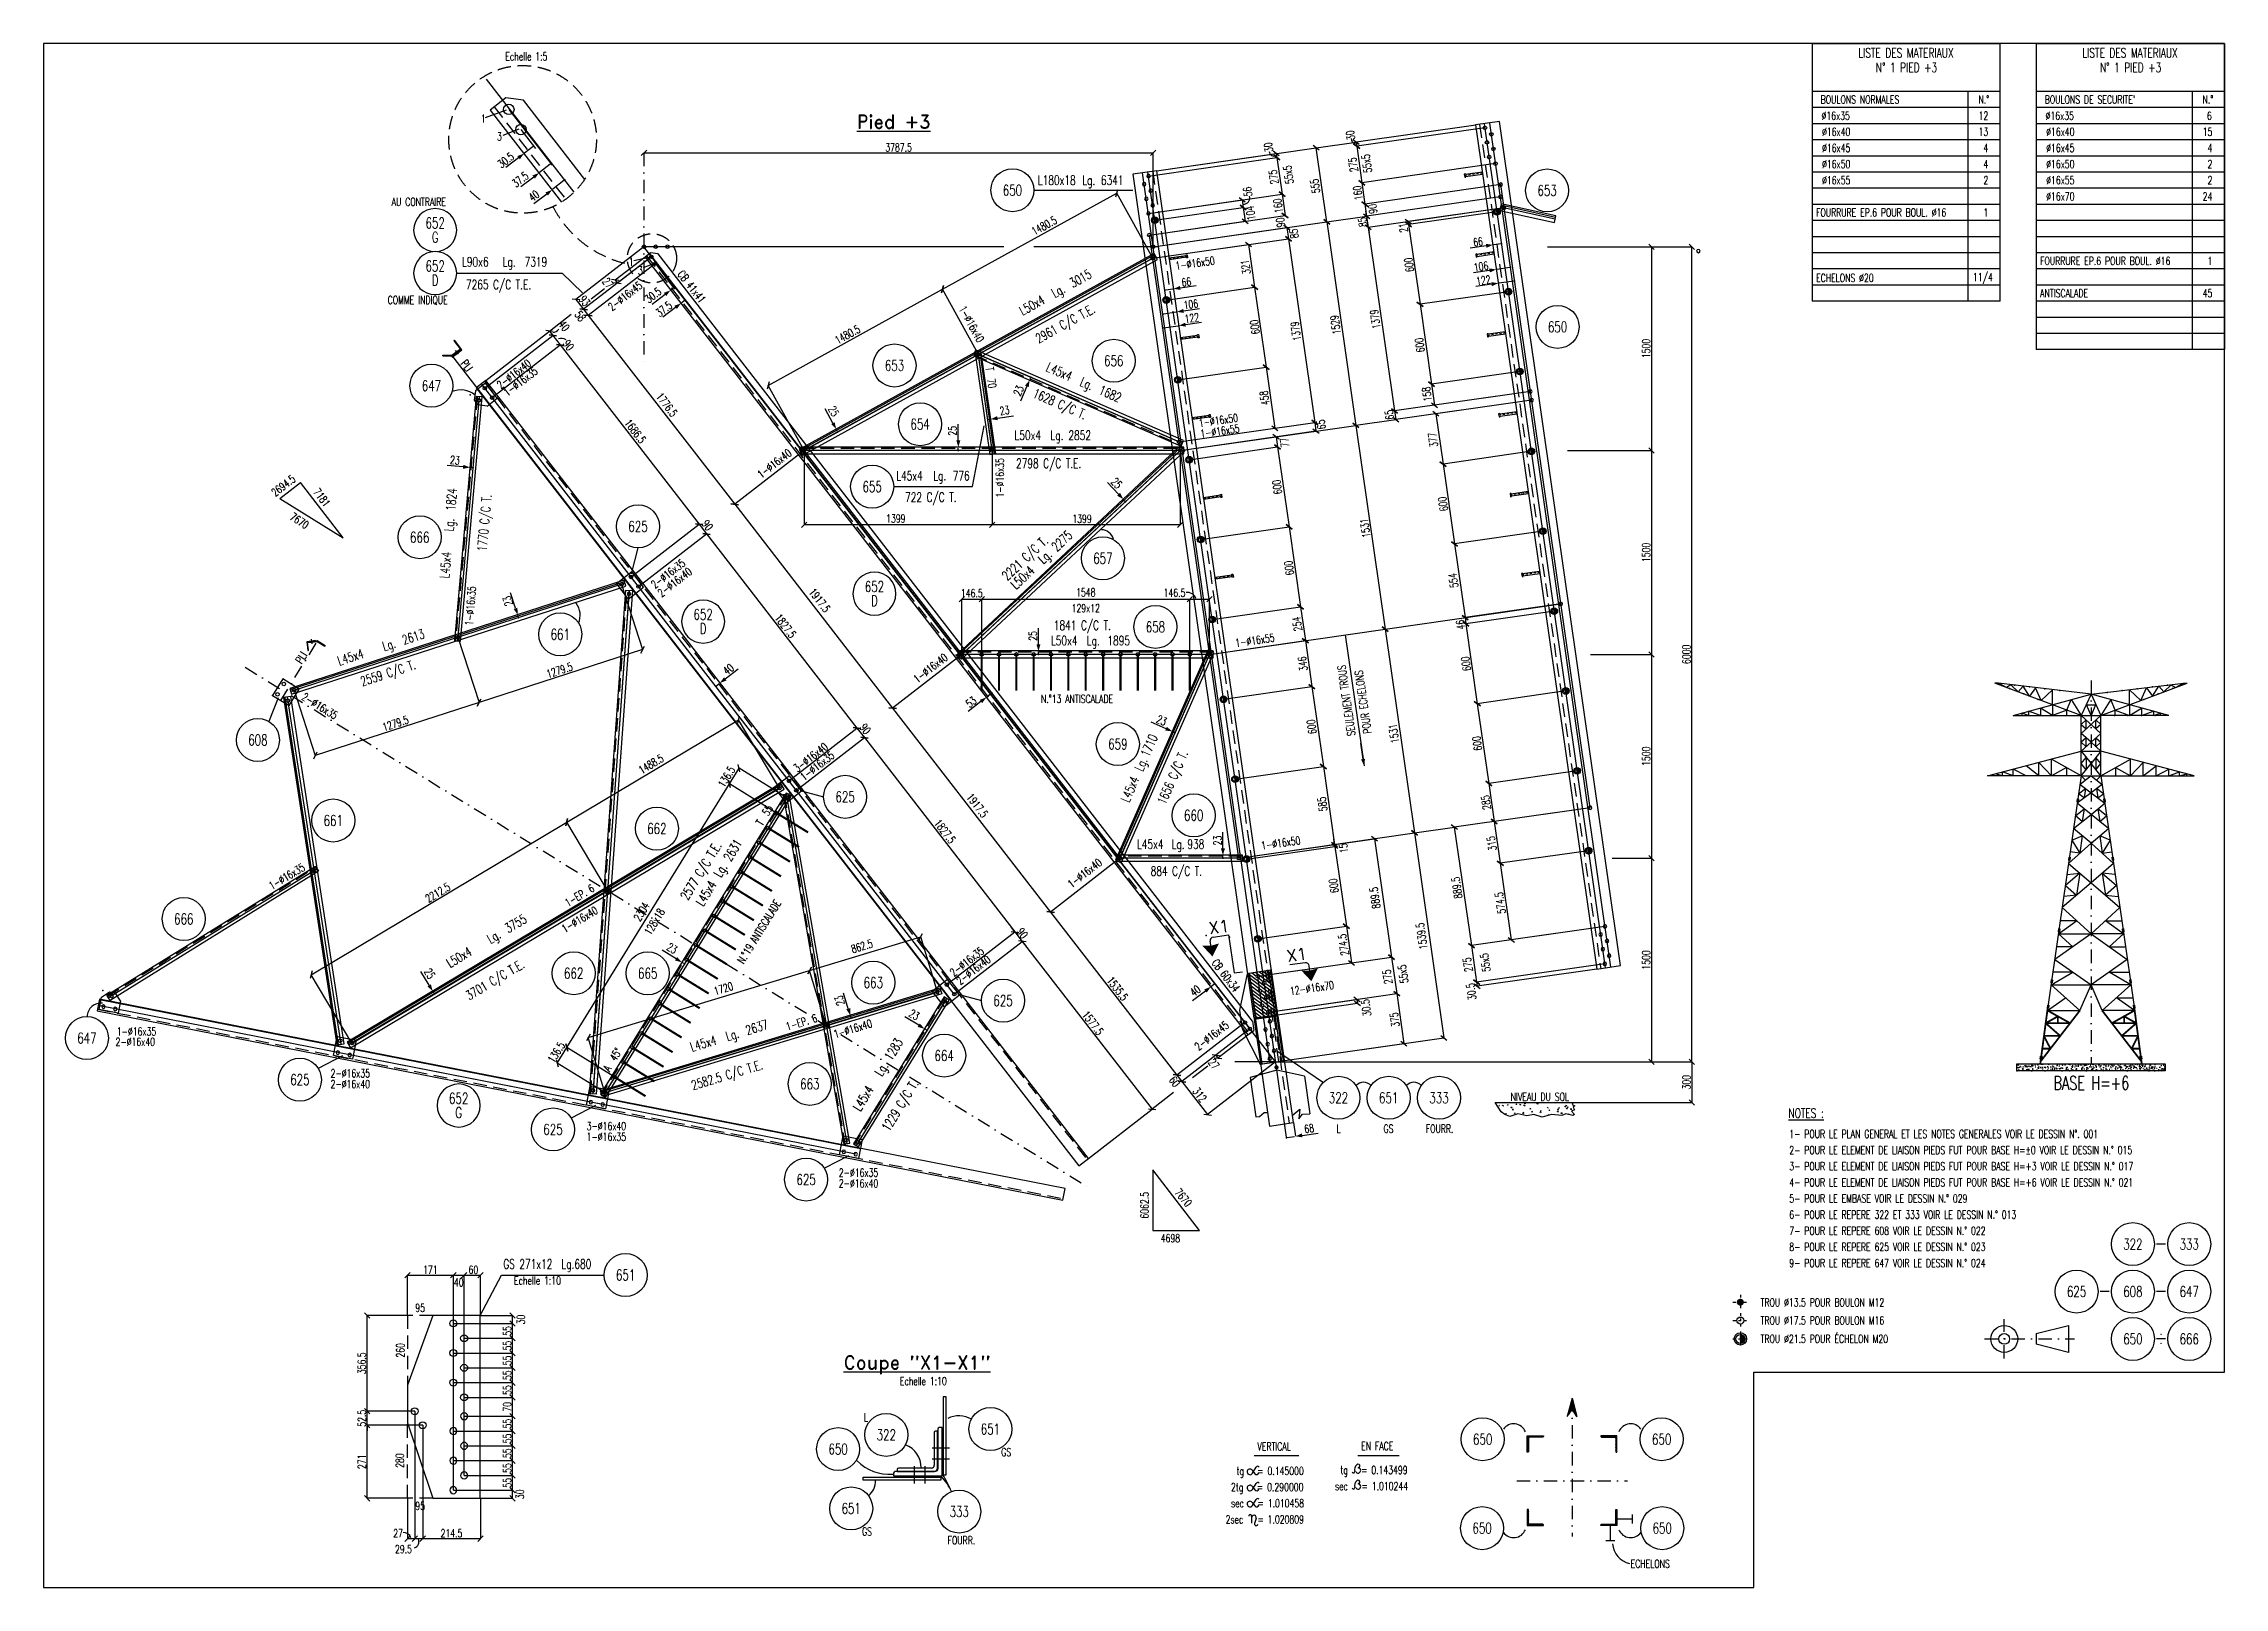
# Model space of a CAD drawing. Extents: x 87063 to 103283, y -59241 to -47761.
import ezdxf
from ezdxf.enums import TextEntityAlignment as Align

# ---------------------------------------------------------------- set-up
doc = ezdxf.new("R2010")
doc.units = 0
doc.header["$LTSCALE"] = 200
doc.header["$MEASUREMENT"] = 0
doc.linetypes.add('DASHDOT', pattern=[1, 0.5, -0.25, 0, -0.25])
doc.linetypes.add('DASHED', pattern=[0.75, 0.5, -0.25])
doc.layers.get('0').update_dxf_attribs({"linetype": 'CONTINUOUS'})
for name, color, linetype in [('035B', 7, 'CONTINUOUS'), ('ASSI', 3, 'CONTINUOUS'), ('BOLLINI_1', 7, 'CONTINUOUS'), ('BOLLINI_5', 7, 'CONTINUOUS'), ('Echelon', 3, 'CONTINUOUS'), ('FORI', 2, 'CONTINUOUS'), ('LINEA-MEDIA', 7, 'CONTINUOUS'), ('LINEA_ANG', 2, 'CONTINUOUS'), ('LINEE_PIASTRA', 2, 'CONTINUOUS'), ('LINEE_PIASTRE', 2, 'CONTINUOUS'), ('LM', 7, 'CONTINUOUS'), ('LS', 7, 'CONTINUOUS'), ('LSP', 3, 'CONTINUOUS'), ('MZ', 6, 'DASHDOT'), ('NOTATION', 2, 'CONTINUOUS'), ('PIASTRE', 5, 'CONTINUOUS'), ('PIEGA_C_3901_50', 2, 'CONTINUOUS'), ('QT_MAL', 7, 'CONTINUOUS'), ('QT_MPR', 7, 'CONTINUOUS'), ('QT_MSP', 7, 'CONTINUOUS'), ('SEZIONI', 2, 'CONTINUOUS'), ('TESTI_A_P', 7, 'CONTINUOUS'), ('TRAT-Y', 7, 'DASHED')]:
    doc.layers.add(name, color=color, linetype=linetype)
doc.styles.add('MONO', font='romans.shx', dxfattribs={"width": 0.7})
doc.styles.add('QUOTE', font='ROMANS8.SHX', dxfattribs={"width": 0.7})
doc.styles.add('RD', font='ROMAND8.SHX', dxfattribs={"width": 0.7})
doc.styles.add('RQL', font='ROMANS8.SHX', dxfattribs={"width": 0.7})
doc.styles.add('RS', font='ROMANS8.shx', dxfattribs={"width": 0.7})
doc.styles.get("Standard").update_dxf_attribs({"font": 'ROMANS8.SHX', "width": 0.7})
doc.dimstyles.new('FRECCE1', dxfattribs={"dimtxt": 60, "dimasz": 6.66, "dimexe": 0, "dimexo": 0, "dimgap": 1, "dimtad": 1, "dimdec": 0, "dimzin": 0, "dimdsep": 46, "dimtxsty": 'RS', "dimblk1": 'QUOTP', "dimblk2": 'QUOTF', "dimsah": 1, "dimcen": 0, "dimclrd": 2, "dimclre": 2, "dimclrt": 7, "dimadec": 0, "dimazin": 0, "dimtfac": 1, "dimtdec": 0, "dimtix": 1, "dimtmove": 2, "dimatfit": 3, "dimldrblk": 'QUOTP', "dimfxl": 1, "dimtolj": 1, "dimtzin": 0, "dimarcsym": 0})
doc.dimstyles.new('FRECCE1_20', dxfattribs={"dimtxt": 60, "dimasz": 6.6667, "dimexe": 0, "dimexo": 0, "dimgap": 1, "dimtad": 1, "dimzin": 0, "dimdsep": 46, "dimtxsty": 'RS', "dimblk1": 'QUOTP', "dimblk2": 'QUOTF', "dimsah": 1, "dimcen": 0, "dimclrd": 2, "dimclre": 2, "dimclrt": 7, "dimadec": 0, "dimazin": 0, "dimtfac": 1, "dimtix": 1, "dimtmove": 2, "dimatfit": 3, "dimldrblk": 'QUOTP', "dimfxl": 1, "dimtolj": 1, "dimtzin": 0, "dimarcsym": 0})
doc.dimstyles.new('TRATTO_20', dxfattribs={"dimscale": 0, "dimtxt": 60, "dimasz": 40, "dimexe": 0, "dimexo": 0, "dimgap": 10, "dimtad": 1, "dimrnd": 0.5, "dimdsep": 46, "dimtxsty": 'RS', "dimblk1": 'OBLIQUE', "dimblk2": 'OBLIQUE', "dimsah": 1, "dimcen": 0.09, "dimclrd": 2, "dimclre": 2, "dimclrt": 7, "dimadec": 0, "dimazin": 0, "dimtfac": 1, "dimtix": 1, "dimtmove": 2, "dimatfit": 3, "dimfxl": 1, "dimtolj": 1, "dimtzin": 0, "dimarcsym": 0})
pattern_1 = [(135, (-212894.175, 234425.005), (-7.06554785, -7.06554785), [])]

msp = doc.modelspace()

# ---------------------------------------------------------------- texts
at = {"color": 7, "style": 'RS', "width": 0.7}
msp.add_text('ECHELONS', height=60, dxfattribs=at).set_placement((98866.343, -59095.306))
at = {"layer": '035B', "style": 'MONO', "width": 0.7}
for s, rotation, p in [('2694.5', 37.9863024, (88786.527, -51133.337)), ('7181', 307.1875943, (89064.342, -51097.844)), ('7670', 327.2361081, (88888.526, -51295.924)), ('7670', 310.2822622, (95469.463, -56307.974)), ('6062.5', 90, (95281.039, -56499.153))]:
    msp.add_text(s, height=60, rotation=rotation, dxfattribs=at).set_placement(p)
for s, p in [('L', (96679.777, -55860.4)), ('GS', (97028.668, -55860.4)), ('FOURR.', (97342.995, -55860.4)), ('4698', (95371.211, -56674.581))]:
    msp.add_text(s, height=60, dxfattribs=at).set_placement(p)
at = {"layer": 'LINEA-MEDIA', "style": 'RS', "width": 0.7}
for s, p in [('VERTICAL', (96090.609, -58222.98)), ('EN FACE', (96862.186, -58220.15)), ('tg   = 0.145000', (95935.221, -58405.617)), ('tg   = 0.143499', (96707.522, -58398.374)), ('2tg   = 0.290000', (95893.749, -58525.618)), ('sec   = 1.010244', (96667.695, -58518.376)), ('2sec   = 1.020809', (95854.126, -58765.621)), ('sec   = 1.010458', (95894.19, -58645.62))]:
    msp.add_text(s, height=60.0007, dxfattribs=at).set_placement(p)
at = {"layer": 'LM', "style": 'RD', "width": 0.7}
for s, p in [('LISTE DES MATERIAUX', (100914.218, -47830.41)), ('LISTE DES MATERIAUX', (102580.885, -47830.41)), ('N%%D 1 PIED +3', (100918.133, -47938.412)), ('N%%D 1 PIED +3', (102584.8, -47938.412))]:
    msp.add_text(s, height=69.993, dxfattribs=at).set_placement(p, align=Align.MIDDLE)
at = {"layer": 'LM', "style": 'RS', "width": 0.7}
for s, p in [('1- POUR LE PLAN GENERAL ET LES NOTES GENERALES VOIR LE DESSIN N%%D. 001', (100046.384, -55899.66)), ('2- POUR LE ELEMENT DE LIAISON PIEDS FUT POUR BASE H=%%P0 VOIR LE DESSIN N.° 015', (100046.384, -56019.66)), ('3- POUR LE ELEMENT DE LIAISON PIEDS FUT POUR BASE H=+3 VOIR LE DESSIN N.° 017', (100046.384, -56139.66)), ('4- POUR LE ELEMENT DE LIAISON PIEDS FUT POUR BASE H=+6 VOIR LE DESSIN N.° 021', (100046.384, -56259.66)), ('5- POUR LE EMBASE VOIR LE DESSIN N.° 029', (100046.384, -56379.66)), ('6- POUR LE REPERE 322 ET 333 VOIR LE DESSIN N.° 013', (100046.384, -56499.66)), ('7- POUR LE REPERE 608 VOIR LE DESSIN N.° 022', (100046.384, -56619.66)), ('8- POUR LE REPERE 625 VOIR LE DESSIN N.° 023', (100046.384, -56739.66)), ('9- POUR LE REPERE 647 VOIR LE DESSIN N.° 024', (100046.384, -56859.66))]:
    msp.add_text(s, height=60, dxfattribs=at).set_placement(p)
at = {"layer": 'LM', "linetype": 'ByBlock', "style": 'RS', "width": 0.7}
for s, p in [('TROU %%C13.5 POUR BOULON M12', (99832.855, -57152.656)), ('TROU %%C17.5 POUR BOULON M16', (99832.894, -57286.438)), ('TROU %%C21.5 POUR ÉCHELON M20', (99832.868, -57423.264))]:
    msp.add_text(s, height=60, dxfattribs=at).set_placement(p)
at = {"layer": 'LM', "char_height": 59.9916, "style": 'RD'}
for s, insert, attachment_point in [('BOULONS NORMALES', (100279.927, -48177.317), 4), ('N.°', (101532.921, -48177.317), 6), ("BOULONS DE SECURITE'", (101946.552, -48177.317), 4), ('N.°', (103199.588, -48177.317), 6)]:
    msp.add_mtext(s, dxfattribs=dict(at, insert=insert, attachment_point=attachment_point))
at = {"layer": 'LS', "color": 7, "style": 'RS', "width": 0.7}
for s, height, p in [('Echelle 1:5', 60, (90496.319, -47886.072)), ('∅16x35', 59.9916, (100286.082, -48327.336)), ('∅16x35', 59.9916, (101952.749, -48327.336)), ('∅16x40', 59.9916, (100290.293, -48447.262)), ('∅16x40', 59.9916, (101956.959, -48447.262)), ('∅16x45', 59.9916, (100290.293, -48567.262)), ('∅16x50', 59.9916, (100290.293, -48687.229)), ('∅16x45', 59.9916, (101956.959, -48567.262)), ('∅16x50', 59.9916, (101956.959, -48687.229)), ('∅16x55', 59.9916, (100290.293, -48807.195)), ('∅16x55', 59.9916, (101956.959, -48807.229)), ('∅16x70', 59.9916, (101956.959, -48927.229)), ('FOURRURE EP.6 POUR BOUL. %%C16', 59.9916, (100245.64, -49047.229)), ('FOURRURE EP.6 POUR BOUL. %%C16', 59.9916, (101912.307, -49407.195)), ('ECHELONS %%C20', 59.9916, (100245.64, -49533.879)), ('ANTISCALADE', 59.9916, (101912.307, -49647.178)), ('NIVEAU DU SOL', 60, (97974.326, -55623.617)), ('Echelle 1:10', 60, (90561.338, -56989.616)), ('Echelle 1:10', 59.95316, (93430.806, -57737.058))]:
    msp.add_text(s, height=height, dxfattribs=at).set_placement(p)
at = {"layer": 'LS', "color": 3, "style": 'RD'}
for s, height, p in [('%%UPied +3', 100, (93385.328, -48341.961)), ('%%UCoupe "X1-X1"', 99.92194, (93558.843, -57585.879, -2507.55))]:
    msp.add_text(s, height=height, dxfattribs=at).set_placement(p, align=Align.MIDDLE)
at = {"layer": 'LS', "color": 7, "style": 'RS', "width": 0.7}
for s, height, p in [('12', 59.9916, (101526.632, -48327.279)), ('6', 59.992, (103189.088, -48327.336)), ('13', 59.9916, (101526.632, -48447.262)), ('15', 59.9916, (103193.299, -48447.262)), ('4', 59.992, (101526.632, -48567.262)), ('4', 59.992, (101526.632, -48687.229)), ('4', 59.992, (103193.299, -48567.262)), ('2', 59.992, (103193.299, -48687.246)), ('2', 59.992, (101526.632, -48807.195)), ('2', 59.992, (103193.299, -48807.246)), ('24', 59.9916, (103193.299, -48927.246)), ('1', 59.992, (101526.632, -49047.195)), ('11/4', 59.9916, (101560.187, -49527.145)), ('1', 59.992, (103193.299, -49407.162)), ('45', 59.9916, (103193.299, -49647.145))]:
    msp.add_text(s, height=height, dxfattribs=at).set_placement(p, align=Align.RIGHT)
for rotation, p in [(307.7719712, (90209.191, -50155.343)), (58.3411259, (88979.122, -52327.727))]:
    msp.add_text('PLI', height=60, rotation=rotation, dxfattribs=at).set_placement(p, align=Align.MIDDLE)
at = {"layer": 'LS', "color": 3, "style": 'RD'}
for rotation, p in [(8.1661393, (95804.337, -54330.328)), (8.1649027, (96383.445, -54537.016))]:
    msp.add_text('X1', height=88.8889, rotation=rotation, dxfattribs=at).set_placement(p, align=Align.MIDDLE)
at = {"layer": 'LS', "color": 2, "style": 'RS', "width": 0.7}
for p in [(89863.551, -57162.449), (89863.551, -58635.457)]:
    msp.add_text('95', height=60, dxfattribs=at).set_placement(p, align=Align.MIDDLE)
for s, p in [('260', (89715.951, -57478.557)), ('280', (89711.81, -58298.557))]:
    msp.add_text(s, height=60, rotation=90, dxfattribs=at).set_placement(p, align=Align.MIDDLE)
at = {"layer": 'LS', "color": 7, "char_height": 60, "attachment_point": 5, "style": 'RS'}
for s, insert in [('\\A1;1', (90331.852, -48318.816)), ('\\A1;3', (90452.936, -48451.184)), ('\\A1;1', (91433.294, -49383.484)), ('\\A1;3', (91500.919, -49448.854))]:
    msp.add_mtext(s, dxfattribs=dict(at, insert=insert))
at = {"layer": 'LS', "color": 3, "insert": (102292.946, -55490.216), "char_height": 100, "attachment_point": 5, "style": 'RD'}
msp.add_mtext('BASE H=+6', dxfattribs=at)
at = {"layer": 'NOTATION', "color": 7, "style": 'RS', "width": 0.7}
msp.add_text('%%uNOTES :', height=70, dxfattribs=at).set_placement((100040.229, -55749.858))
at = {"layer": 'QT_MPR', "color": 7, "style": 'RS', "width": 0.7}
for s, rotation, p in [('SEULEMENT TROUS', 98.1661567, (96820.015, -52905.387)), ('POUR ECHELONS', 98.1661567, (96939.929, -52888.179)), ('N.°19 ANTISCALADE', 58.3411259, (92269.066, -54609.45))]:
    msp.add_text(s, height=60, rotation=rotation, dxfattribs=at).set_placement(p)
msp.add_text('N.°13 ANTISCALADE', height=60, dxfattribs=at).set_placement((94481.063, -52664.326))
at = {"layer": 'TESTI_A_P', "style": 'RS', "width": 0.7}
for s, height, p in [('AU CONTRAIRE', 59.9985, (89651.646, -48967.575)), ('COMME INDIQUE', 59.9985, (89621.463, -49697.963)), ('L', 59.953, (93163.448, -58006.811)), ('GS', 59.9532, (94185.211, -58265.402)), ('GS', 59.9532, (93149.829, -58855.842)), ('FOURR.', 59.9532, (93786.404, -58921.185))]:
    msp.add_text(s, height=height, dxfattribs=at).set_placement(p)

# ---------------------------------------------------------------- blocks, each defined once
blk = doc.blocks.new('16')
blk.add_circle((0, 0), 1)
blk = doc.blocks.new('ASSE98')
blk.add_line((0, 0), (1, 0))
at = {"color": 7, "style": 'QUOTE', "width": 0.5, "flags": 1}
for tag, p in [('TI', (1.3831, 6.8273)), ('DI_S', (1.3831, 6.4218)), ('D_S', (1.3831, 6.0209)), ('E_S', (1.3831, 5.6806)), ('NFORI', (1.3645, 5.2979)), ('ALAR', (1.3635, 4.9325)), ('FAM', (1.3775, 4.5465)), ('ALA', (1.3831, 4.1926)), ('DISP2', (1.3831, 3.8497)), ('DISP1', (1.3831, 3.5069)), ('PINZAF', (1.3831, 3.164)), ('PINZAI', (1.3831, 2.8211)), ('TRP', (1.3831, 2.4783)), ('NP', (1.3831, 2.1354)), ('SV', (1.3831, 1.7926)), ('PESO', (1.3831, 1.4497)), ('QUA', (1.3831, 1.1069)), ('LUN', (1.3831, 0.764)), ('PROF', (1.3831, 0.4211)), ('POS', (1.3831, 0.0783))]:
    blk.add_attdef(tag, p, '', height=0.2, dxfattribs=at)
at = {"color": 7, "flags": 1}
for tag, p in [('LAV1', (3.0743, 6.8285)), ('LAV2', (3.0743, 6.4951)), ('LAV3', (3.0743, 6.1618)), ('LAV4', (3.0743, 5.8285)), ('LAV5', (3.0743, 5.4951)), ('LAV6', (3.0743, 5.1618)), ('LAV7', (3.0743, 4.8285)), ('LAV8', (3.0743, 4.4951)), ('LAV9', (3.0743, 4.1618)), ('LAV10', (3.0743, 3.8285))]:
    blk.add_attdef(tag, p, '', height=0.2, dxfattribs=at)
blk = doc.blocks.new('MRKR_98')
blk.add_point((0, 0))
at = {"color": 7, "style": 'QUOTE', "width": 0.5, "flags": 1}
for tag, p in [('AUX2', (3.71, 4.93)), ('NFORI', (3.72, 5.3)), ('TI', (3.73, 6.83)), ('AUX1', (3.73, 4.19)), ('DI_S', (3.73, 6.42)), ('D_S', (3.73, 6.02)), ('E_S', (3.73, 5.68)), ('FAM', (3.73, 4.55)), ('COMMESSA', (3.73, 3.85)), ('MD', (3.73, 3.51)), ('MP', (3.73, 3.16)), ('LARGHEZZA', (3.73, 2.82)), ('SPESSORE', (3.73, 2.48)), ('NP', (3.73, 2.14)), ('SV', (3.73, 1.79)), ('PESO', (3.73, 1.45)), ('QUA', (3.73, 1.11)), ('LUN', (3.73, 0.76)), ('PROF', (3.73, 0.42)), ('POS', (3.73, 0.08))]:
    blk.add_attdef(tag, p, '', height=0.2, dxfattribs=at)
at = {"color": 7, "flags": 1}
for tag, p in [('LAV1', (5.26, 6.88)), ('LAV2', (5.26, 6.55)), ('LAV3', (5.26, 6.21)), ('LAV4', (5.26, 5.88)), ('LAV5', (5.26, 5.55)), ('LAV6', (5.26, 5.21)), ('LAV7', (5.26, 4.88)), ('LAV8', (5.26, 4.55)), ('LAV9', (5.26, 4.21)), ('LAV10', (5.26, 3.88))]:
    blk.add_attdef(tag, p, '', height=0.2, dxfattribs=at)
blk = doc.blocks.new('_OBLIQUE')
at = {"color": 0, "linetype": 'ByBlock'}
blk.add_line((-0.5, -0.5), (0.5, 0.5), dxfattribs=at)
blk = doc.blocks.new('*D25')
at = {"layer": 'QT_MPR', "color": 2, "lineweight": -2, "transparency": 16777216}
for p, q in [((95315, -49272), (96606, -49086)), ((96606, -49086), (96823, -50600)), ((95517, -50787), (96823, -50600))]:
    blk.add_line(p, q, dxfattribs=at)
at = {"layer": 'QT_MPR', "color": 2, "lineweight": -2, "transparency": 16777216, "xscale": 40, "yscale": 40, "zscale": 40}
for p, rotation in [((96606, -49086), 98.16615670567538), ((96823, -50600), 278.1661567056754)]:
    blk.add_blockref('_OBLIQUE', p, dxfattribs=dict(at, rotation=rotation))
at = {"layer": 'QT_MPR', "color": 7, "transparency": 16777216, "insert": (96671, -49852), "char_height": 60, "attachment_point": 5, "rotation": 98.1662, "style": 'RS'}
blk.add_mtext('\\A1;1529', dxfattribs=at)
blk = doc.blocks.new('*D34')
at = {"layer": 'QT_MPR', "color": 2, "lineweight": -2, "transparency": 16777216}
for p, q in [((95517, -50787), (96823, -50600)), ((96823, -50600), (97041, -52115)), ((95734, -52303), (97041, -52115))]:
    blk.add_line(p, q, dxfattribs=at)
at = {"layer": 'QT_MPR', "color": 2, "lineweight": -2, "transparency": 16777216, "xscale": 40, "yscale": 40, "zscale": 40}
for p, rotation in [((96823, -50600), 98.16615670567538), ((97041, -52115), 278.1661567056754)]:
    blk.add_blockref('_OBLIQUE', p, dxfattribs=dict(at, rotation=rotation))
at = {"layer": 'QT_MPR', "color": 7, "transparency": 16777216, "insert": (96892, -51364), "char_height": 60, "attachment_point": 5, "rotation": 98.1662, "style": 'RS'}
blk.add_mtext('\\A1;1531', dxfattribs=at)
blk = doc.blocks.new('*D33')
at = {"layer": 'QT_MPR', "color": 2, "lineweight": -2, "transparency": 16777216}
for p, q in [((95734, -52303), (97041, -52115)), ((97041, -52115), (97258, -53631)), ((95952, -53819), (97258, -53631))]:
    blk.add_line(p, q, dxfattribs=at)
at = {"layer": 'QT_MPR', "color": 2, "lineweight": -2, "transparency": 16777216, "xscale": 40, "yscale": 40, "zscale": 40}
for p, rotation in [((97041, -52115), 98.16615670567538), ((97258, -53631), 278.1661567056754)]:
    blk.add_blockref('_OBLIQUE', p, dxfattribs=dict(at, rotation=rotation))
at = {"layer": 'QT_MPR', "color": 7, "transparency": 16777216, "insert": (97105, -52892), "char_height": 60, "attachment_point": 5, "rotation": 98.1662, "style": 'RS'}
blk.add_mtext('\\A1;1531', dxfattribs=at)
blk = doc.blocks.new('*D40')
at = {"layer": 'QT_MPR', "color": 2, "lineweight": -2, "transparency": 16777216}
for p, q in [((95952, -53819), (97258, -53631)), ((97258, -53631), (97477, -55155)), ((96226, -55334), (97477, -55155))]:
    blk.add_line(p, q, dxfattribs=at)
at = {"layer": 'QT_MPR', "color": 2, "lineweight": -2, "transparency": 16777216, "xscale": 40, "yscale": 40, "zscale": 40}
for p, rotation in [((97258, -53631), 98.16615670567538), ((97477, -55155), 278.1661567056754)]:
    blk.add_blockref('_OBLIQUE', p, dxfattribs=dict(at, rotation=rotation))
at = {"layer": 'QT_MPR', "color": 7, "transparency": 16777216, "insert": (97312, -54398), "char_height": 60, "attachment_point": 5, "rotation": 98.1662, "style": 'RS'}
blk.add_mtext('\\A1;1539.5', dxfattribs=at)
blk = doc.blocks.new('*D24')
at = {"layer": 'QT_MPR', "color": 2, "lineweight": -2, "transparency": 16777216}
for p, q in [((95312, -49358), (96321, -49213)), ((96321, -49213), (96517, -50578)), ((95507, -50723), (96517, -50578))]:
    blk.add_line(p, q, dxfattribs=at)
at = {"layer": 'QT_MPR', "color": 2, "lineweight": -2, "transparency": 16777216, "xscale": 40, "yscale": 40, "zscale": 40}
for p, rotation in [((96321, -49213), 98.16615670567538), ((96517, -50578), 278.1661567056754)]:
    blk.add_blockref('_OBLIQUE', p, dxfattribs=dict(at, rotation=rotation))
at = {"layer": 'QT_MPR', "color": 7, "transparency": 16777216, "insert": (96376, -49900), "char_height": 60, "attachment_point": 5, "rotation": 98.1662, "style": 'RS'}
blk.add_mtext('\\A1;1379', dxfattribs=at)
blk = doc.blocks.new('*D32')
at = {"layer": 'QT_MPR', "color": 2, "lineweight": -2, "transparency": 16777216}
for p, q in [((95507, -50723), (96517, -50578)), ((96517, -50578), (96526, -50642)), ((95517, -50787), (96526, -50642))]:
    blk.add_line(p, q, dxfattribs=at)
at = {"layer": 'QT_MPR', "color": 2, "lineweight": -2, "transparency": 16777216, "xscale": 40, "yscale": 40, "zscale": 40}
for p, rotation in [((96517, -50578), 98.16615670567538), ((96526, -50642), 278.1661567056754)]:
    blk.add_blockref('_OBLIQUE', p, dxfattribs=dict(at, rotation=rotation))
at = {"layer": 'QT_MPR', "color": 7, "transparency": 16777216, "insert": (96564, -50594), "char_height": 60, "attachment_point": 5, "rotation": 98.1662, "style": 'RS'}
blk.add_mtext('\\A1;65', dxfattribs=at)
blk = doc.blocks.new('*D39')
at = {"layer": 'QT_MPR', "color": 2, "lineweight": -2, "transparency": 16777216}
for p, q in [((95952, -53819), (96961, -53674)), ((96961, -53674), (97088, -54554)), ((96094, -54697), (97088, -54554))]:
    blk.add_line(p, q, dxfattribs=at)
at = {"layer": 'QT_MPR', "color": 2, "lineweight": -2, "transparency": 16777216, "xscale": 40, "yscale": 40, "zscale": 40}
for p, rotation in [((96961, -53674), 98.16615670567538), ((97088, -54554), 278.1661567056754)]:
    blk.add_blockref('_OBLIQUE', p, dxfattribs=dict(at, rotation=rotation))
at = {"layer": 'QT_MPR', "color": 7, "transparency": 16777216, "insert": (96965, -54114), "char_height": 60, "attachment_point": 5, "rotation": 98.1662, "style": 'RS'}
blk.add_mtext('\\A1;889.5', dxfattribs=at)
blk = doc.blocks.new('*D38')
at = {"layer": 'QT_MPR', "color": 2, "lineweight": -2, "transparency": 16777216}
for p, q in [((96094, -54697), (97088, -54554)), ((97088, -54554), (97127, -54826)), ((96173, -54963), (97127, -54826))]:
    blk.add_line(p, q, dxfattribs=at)
at = {"layer": 'QT_MPR', "color": 2, "lineweight": -2, "transparency": 16777216, "xscale": 40, "yscale": 40, "zscale": 40}
for p, rotation in [((97088, -54554), 98.16615670567538), ((97127, -54826), 278.1661567056754)]:
    blk.add_blockref('_OBLIQUE', p, dxfattribs=dict(at, rotation=rotation))
at = {"layer": 'QT_MPR', "color": 7, "transparency": 16777216, "insert": (97174, -54680), "char_height": 60, "attachment_point": 5, "rotation": 98.1662, "style": 'RS'}
blk.add_mtext('\\A1;55x5', dxfattribs=at)
blk = doc.blocks.new('*D37')
at = {"layer": 'QT_MPR', "color": 2, "lineweight": -2, "transparency": 16777216}
for p, q in [((96094, -54697), (97088, -54554)), ((97088, -54554), (97127, -54826)), ((96173, -54963), (97127, -54826))]:
    blk.add_line(p, q, dxfattribs=at)
at = {"layer": 'QT_MPR', "color": 2, "lineweight": -2, "transparency": 16777216, "xscale": 40, "yscale": 40, "zscale": 40}
for p, rotation in [((97088, -54554), 98.16615670567538), ((97127, -54826), 278.1661567056754)]:
    blk.add_blockref('_OBLIQUE', p, dxfattribs=dict(at, rotation=rotation))
at = {"layer": 'QT_MPR', "color": 7, "transparency": 16777216, "insert": (97058, -54701), "char_height": 60, "attachment_point": 5, "rotation": 98.1662, "style": 'RS'}
blk.add_mtext('\\A1;275', dxfattribs=at)
blk = doc.blocks.new('*D36')
at = {"layer": 'QT_MPR', "color": 2, "lineweight": -2, "transparency": 16777216}
for p, q in [((96173, -54963), (96830, -54869)), ((96240, -54984), (96834, -54898)), ((96830, -54869), (96834, -54898))]:
    blk.add_line(p, q, dxfattribs=at)
at = {"layer": 'QT_MPR', "color": 2, "lineweight": -2, "transparency": 16777216, "xscale": 40, "yscale": 40, "zscale": 40}
for p, rotation in [((96830, -54869), 98.16615670567538), ((96834, -54898), 278.1661567056754)]:
    blk.add_blockref('_OBLIQUE', p, dxfattribs=dict(at, rotation=rotation))
at = {"layer": 'QT_MPR', "color": 7, "transparency": 16777216, "insert": (96899, -54931), "char_height": 60, "attachment_point": 5, "rotation": 98.1662, "style": 'RS'}
blk.add_mtext('\\A1;30.5', dxfattribs=at)
blk = doc.blocks.new('*D35')
at = {"layer": 'QT_MPR', "color": 2, "lineweight": -2, "transparency": 16777216}
for p, q in [((96173, -54963), (97127, -54826)), ((97127, -54826), (97180, -55197)), ((96226, -55334), (97180, -55197))]:
    blk.add_line(p, q, dxfattribs=at)
at = {"layer": 'QT_MPR', "color": 2, "lineweight": -2, "transparency": 16777216, "xscale": 40, "yscale": 40, "zscale": 40}
for p, rotation in [((97127, -54826), 98.16615670567538), ((97180, -55197), 278.1661567056754)]:
    blk.add_blockref('_OBLIQUE', p, dxfattribs=dict(at, rotation=rotation))
at = {"layer": 'QT_MPR', "color": 7, "transparency": 16777216, "insert": (97112, -55020), "char_height": 60, "attachment_point": 5, "rotation": 98.1662, "style": 'RS'}
blk.add_mtext('\\A1;375', dxfattribs=at)
blk = doc.blocks.new('*D22')
at = {"layer": 'QT_MPR', "color": 2, "lineweight": -2, "transparency": 16777216}
for p, q in [((95280, -48746), (96235, -48609)), ((95339, -48707), (96230, -48579)), ((96230, -48579), (96235, -48609))]:
    blk.add_line(p, q, dxfattribs=at)
at = {"layer": 'QT_MPR', "color": 2, "lineweight": -2, "transparency": 16777216, "xscale": 40, "yscale": 40, "zscale": 40}
for p, rotation in [((96230, -48579), 98.16615670567533), ((96235, -48609), 278.1661567056753)]:
    blk.add_blockref('_OBLIQUE', p, dxfattribs=dict(at, rotation=rotation))
at = {"layer": 'QT_MPR', "color": 7, "transparency": 16777216, "insert": (96173, -48532), "char_height": 60, "attachment_point": 5, "rotation": 98.1662, "style": 'RS'}
blk.add_mtext('\\A1;30', dxfattribs=at)
blk = doc.blocks.new('*D21')
at = {"layer": 'QT_MPR', "color": 2, "lineweight": -2, "transparency": 16777216}
for p, q in [((95280, -48746), (96235, -48609)), ((96235, -48609), (96274, -48881)), ((95280, -49024), (96274, -48881))]:
    blk.add_line(p, q, dxfattribs=at)
at = {"layer": 'QT_MPR', "color": 2, "lineweight": -2, "transparency": 16777216, "xscale": 40, "yscale": 40, "zscale": 40}
for p, rotation in [((96235, -48609), 98.16615670567533), ((96274, -48881), 278.1661567056753)]:
    blk.add_blockref('_OBLIQUE', p, dxfattribs=dict(at, rotation=rotation))
at = {"layer": 'QT_MPR', "color": 7, "transparency": 16777216, "insert": (96321, -48736), "char_height": 60, "attachment_point": 5, "rotation": 98.1662, "style": 'RS'}
blk.add_mtext('\\A1;55x5', dxfattribs=at)
blk = doc.blocks.new('*D20')
at = {"layer": 'QT_MPR', "color": 2, "lineweight": -2, "transparency": 16777216}
for p, q in [((95280, -48746), (96235, -48609)), ((96235, -48609), (96274, -48881)), ((95280, -49024), (96274, -48881))]:
    blk.add_line(p, q, dxfattribs=at)
at = {"layer": 'QT_MPR', "color": 2, "lineweight": -2, "transparency": 16777216, "xscale": 40, "yscale": 40, "zscale": 40}
for p, rotation in [((96235, -48609), 98.16615670567533), ((96274, -48881), 278.1661567056753)]:
    blk.add_blockref('_OBLIQUE', p, dxfattribs=dict(at, rotation=rotation))
at = {"layer": 'QT_MPR', "color": 7, "transparency": 16777216, "insert": (96211, -48753), "char_height": 60, "attachment_point": 5, "rotation": 98.1662, "style": 'RS'}
blk.add_mtext('\\A1;275', dxfattribs=at)
blk = doc.blocks.new('*D19')
at = {"layer": 'QT_MPR', "color": 2, "lineweight": -2, "transparency": 16777216}
for p, q in [((95280, -49024), (96274, -48881)), ((96274, -48881), (96296, -49040)), ((95287, -49185), (96296, -49040))]:
    blk.add_line(p, q, dxfattribs=at)
at = {"layer": 'QT_MPR', "color": 2, "lineweight": -2, "transparency": 16777216, "xscale": 40, "yscale": 40, "zscale": 40}
for p, rotation in [((96274, -48881), 98.16615670567533), ((96296, -49040), 278.1661567056753)]:
    blk.add_blockref('_OBLIQUE', p, dxfattribs=dict(at, rotation=rotation))
at = {"layer": 'QT_MPR', "color": 7, "transparency": 16777216, "insert": (96244, -48967), "char_height": 60, "attachment_point": 5, "rotation": 98.1662, "style": 'RS'}
blk.add_mtext('\\A1;160', dxfattribs=at)
blk = doc.blocks.new('*D18')
at = {"layer": 'QT_MPR', "color": 2, "lineweight": -2, "transparency": 16777216}
for p, q in [((95287, -49185), (96296, -49040)), ((95315, -49272), (96309, -49129)), ((96296, -49040), (96297, -49041)), ((96309, -49129), (96309, -49128))]:
    blk.add_line(p, q, dxfattribs=at)
at = {"layer": 'QT_MPR', "color": 2, "lineweight": -2, "transparency": 16777216, "xscale": 40, "yscale": 40, "zscale": 40}
for p, rotation in [((96296, -49040), 98.16615670567533), ((96309, -49129), 278.1661567056753)]:
    blk.add_blockref('_OBLIQUE', p, dxfattribs=dict(at, rotation=rotation))
at = {"layer": 'QT_MPR', "color": 7, "transparency": 16777216, "insert": (96263, -49091), "char_height": 60, "attachment_point": 5, "rotation": 98.1662, "style": 'RS'}
blk.add_mtext('\\A1;90', dxfattribs=at)
blk = doc.blocks.new('*D23')
at = {"layer": 'QT_MPR', "color": 2, "lineweight": -2, "transparency": 16777216}
for p, q in [((95315, -49272), (96309, -49129)), ((96309, -49129), (96321, -49213)), ((95312, -49358), (96321, -49213))]:
    blk.add_line(p, q, dxfattribs=at)
at = {"layer": 'QT_MPR', "color": 2, "lineweight": -2, "transparency": 16777216, "xscale": 40, "yscale": 40, "zscale": 40}
for p, rotation in [((96309, -49129), 98.16615670567533), ((96321, -49213), 278.1661567056753)]:
    blk.add_blockref('_OBLIQUE', p, dxfattribs=dict(at, rotation=rotation))
at = {"layer": 'QT_MPR', "color": 7, "transparency": 16777216, "insert": (96363, -49174), "char_height": 60, "attachment_point": 5, "rotation": 98.1662, "style": 'RS'}
blk.add_mtext('\\A1;85', dxfattribs=at)
blk = doc.blocks.new('*D17')
at = {"layer": 'LS', "color": 2, "lineweight": -2, "transparency": 16777216}
for p, q in [((95339, -48707), (96527, -48537)), ((96606, -49086), (96527, -48537)), ((95315, -49272), (96606, -49086))]:
    blk.add_line(p, q, dxfattribs=at)
at = {"layer": 'LS', "color": 2, "lineweight": -2, "transparency": 16777216, "xscale": 40, "yscale": 40, "zscale": 40}
for p, rotation in [((96527, -48537), 98.16615670567533), ((96606, -49086), 278.1661567056753)]:
    blk.add_blockref('_OBLIQUE', p, dxfattribs=dict(at, rotation=rotation))
at = {"layer": 'LS', "color": 7, "transparency": 16777216, "insert": (96520, -48821), "char_height": 60, "attachment_point": 5, "rotation": 98.1662, "style": 'RS'}
blk.add_mtext('\\A1;555', dxfattribs=at)
blk = doc.blocks.new('*D31')
at = {"layer": 'QT_MPR', "color": 2, "lineweight": -2, "transparency": 16777216}
for p, q in [((97715, -48367), (96824, -48494)), ((96824, -48494), (96829, -48524)), ((97783, -48387), (96829, -48524))]:
    blk.add_line(p, q, dxfattribs=at)
at = {"layer": 'QT_MPR', "color": 2, "lineweight": -2, "transparency": 16777216, "xscale": 40, "yscale": 40, "zscale": 40}
for p, rotation in [((96824, -48494), 98.16615670567491), ((96829, -48524), 278.1661567056749)]:
    blk.add_blockref('_OBLIQUE', p, dxfattribs=dict(at, rotation=rotation))
at = {"layer": 'QT_MPR', "color": 7, "transparency": 16777216, "insert": (96783, -48443), "char_height": 60, "attachment_point": 5, "rotation": 98.1662, "style": 'RS'}
blk.add_mtext('\\A1;30', dxfattribs=at)
blk = doc.blocks.new('*D30')
at = {"layer": 'QT_MPR', "color": 2, "lineweight": -2, "transparency": 16777216}
for p, q in [((97783, -48387), (96829, -48524)), ((96829, -48524), (96868, -48796)), ((97861, -48654), (96868, -48796))]:
    blk.add_line(p, q, dxfattribs=at)
at = {"layer": 'QT_MPR', "color": 2, "lineweight": -2, "transparency": 16777216, "xscale": 40, "yscale": 40, "zscale": 40}
for p, rotation in [((96829, -48524), 98.16615670567491), ((96868, -48796), 278.1661567056749)]:
    blk.add_blockref('_OBLIQUE', p, dxfattribs=dict(at, rotation=rotation))
at = {"layer": 'QT_MPR', "color": 7, "transparency": 16777216, "insert": (96904, -48653), "char_height": 60, "attachment_point": 5, "rotation": 98.1662, "style": 'RS'}
blk.add_mtext('\\A1;55x5', dxfattribs=at)
blk = doc.blocks.new('*D29')
at = {"layer": 'QT_MPR', "color": 2, "lineweight": -2, "transparency": 16777216}
for p, q in [((97783, -48387), (96829, -48524)), ((96829, -48524), (96868, -48796)), ((97861, -48654), (96868, -48796))]:
    blk.add_line(p, q, dxfattribs=at)
at = {"layer": 'QT_MPR', "color": 2, "lineweight": -2, "transparency": 16777216, "xscale": 40, "yscale": 40, "zscale": 40}
for p, rotation in [((96829, -48524), 98.16615670567491), ((96868, -48796), 278.1661567056749)]:
    blk.add_blockref('_OBLIQUE', p, dxfattribs=dict(at, rotation=rotation))
at = {"layer": 'QT_MPR', "color": 7, "transparency": 16777216, "insert": (96803, -48662), "char_height": 60, "attachment_point": 5, "rotation": 98.1662, "style": 'RS'}
blk.add_mtext('\\A1;275', dxfattribs=at)
blk = doc.blocks.new('*D28')
at = {"layer": 'QT_MPR', "color": 2, "lineweight": -2, "transparency": 16777216}
for p, q in [((97861, -48654), (96868, -48796)), ((96868, -48796), (96890, -48955)), ((97900, -48810), (96890, -48955))]:
    blk.add_line(p, q, dxfattribs=at)
at = {"layer": 'QT_MPR', "color": 2, "lineweight": -2, "transparency": 16777216, "xscale": 40, "yscale": 40, "zscale": 40}
for p, rotation in [((96868, -48796), 98.16615670567491), ((96890, -48955), 278.1661567056749)]:
    blk.add_blockref('_OBLIQUE', p, dxfattribs=dict(at, rotation=rotation))
at = {"layer": 'QT_MPR', "color": 7, "transparency": 16777216, "insert": (96838, -48872), "char_height": 60, "attachment_point": 5, "rotation": 98.1662, "style": 'RS'}
blk.add_mtext('\\A1;160', dxfattribs=at)
blk = doc.blocks.new('*D27')
at = {"layer": 'QT_MPR', "color": 2, "lineweight": -2, "transparency": 16777216}
for p, q in [((97900, -48810), (96890, -48955)), ((96890, -48955), (96903, -49044)), ((97897, -48901), (96903, -49044))]:
    blk.add_line(p, q, dxfattribs=at)
at = {"layer": 'QT_MPR', "color": 2, "lineweight": -2, "transparency": 16777216, "xscale": 40, "yscale": 40, "zscale": 40}
for p, rotation in [((96890, -48955), 98.16615670567491), ((96903, -49044), 278.1661567056749)]:
    blk.add_blockref('_OBLIQUE', p, dxfattribs=dict(at, rotation=rotation))
at = {"layer": 'QT_MPR', "color": 7, "transparency": 16777216, "insert": (96948, -48990), "char_height": 60, "attachment_point": 5, "rotation": 98.1662, "style": 'RS'}
blk.add_mtext('\\A1;90', dxfattribs=at)
blk = doc.blocks.new('*D26')
at = {"layer": 'QT_MPR', "color": 2, "lineweight": -2, "transparency": 16777216}
for p, q in [((97897, -48901), (96903, -49044)), ((97925, -48983), (96915, -49128)), ((96903, -49044), (96897, -49004)), ((96903, -49044), (96915, -49128)), ((96915, -49128), (96921, -49167))]:
    blk.add_line(p, q, dxfattribs=at)
at = {"layer": 'QT_MPR', "color": 2, "lineweight": -2, "transparency": 16777216, "xscale": 40, "yscale": 40, "zscale": 40}
for p, rotation in [((96903, -49044), 278.1661567056751), ((96915, -49128), 98.16615670567514)]:
    blk.add_blockref('_OBLIQUE', p, dxfattribs=dict(at, rotation=rotation))
at = {"layer": 'QT_MPR', "color": 7, "transparency": 16777216, "insert": (96873, -49089), "char_height": 60, "attachment_point": 5, "rotation": 98.1662, "style": 'RS'}
blk.add_mtext('\\A1;85', dxfattribs=at)
blk = doc.blocks.new('*D41')
at = {"layer": 'QT_MPR', "color": 2, "lineweight": -2, "transparency": 16777216}
for p, q in [((97925, -48983), (96915, -49128)), ((96915, -49128), (97111, -50493)), ((98121, -50348), (97111, -50493))]:
    blk.add_line(p, q, dxfattribs=at)
at = {"layer": 'QT_MPR', "color": 2, "lineweight": -2, "transparency": 16777216, "xscale": 40, "yscale": 40, "zscale": 40}
for p, rotation in [((96915, -49128), 98.16615670567538), ((97111, -50493), 278.1661567056754)]:
    blk.add_blockref('_OBLIQUE', p, dxfattribs=dict(at, rotation=rotation))
at = {"layer": 'QT_MPR', "color": 7, "transparency": 16777216, "insert": (96967, -49811), "char_height": 60, "attachment_point": 5, "rotation": 98.1662, "style": 'RS'}
blk.add_mtext('\\A1;1379', dxfattribs=at)
blk = doc.blocks.new('*D42')
at = {"layer": 'QT_MPR', "color": 2, "lineweight": -2, "transparency": 16777216}
for p, q in [((98121, -50348), (97111, -50493)), ((98130, -50412), (97120, -50557)), ((97111, -50493), (97120, -50557))]:
    blk.add_line(p, q, dxfattribs=at)
at = {"layer": 'QT_MPR', "color": 2, "lineweight": -2, "transparency": 16777216, "xscale": 40, "yscale": 40, "zscale": 40}
for p, rotation in [((97111, -50493), 98.16615670567538), ((97120, -50557), 278.1661567056754)]:
    blk.add_blockref('_OBLIQUE', p, dxfattribs=dict(at, rotation=rotation))
at = {"layer": 'QT_MPR', "color": 7, "transparency": 16777216, "insert": (97071, -50522), "char_height": 60, "attachment_point": 5, "rotation": 98.1662, "style": 'RS'}
blk.add_mtext('\\A1;65', dxfattribs=at)
blk = doc.blocks.new('*D43')
at = {"layer": 'QT_MPR', "color": 2, "lineweight": -2, "transparency": 16777216}
for p, q in [((98565, -53444), (97555, -53588)), ((97555, -53588), (97682, -54469)), ((98675, -54326), (97682, -54469))]:
    blk.add_line(p, q, dxfattribs=at)
at = {"layer": 'QT_MPR', "color": 2, "lineweight": -2, "transparency": 16777216, "xscale": 40, "yscale": 40, "zscale": 40}
for p, rotation in [((97555, -53588), 98.16615670567538), ((97682, -54469), 278.1661567056754)]:
    blk.add_blockref('_OBLIQUE', p, dxfattribs=dict(at, rotation=rotation))
at = {"layer": 'QT_MPR', "color": 7, "transparency": 16777216, "insert": (97574, -54039), "char_height": 60, "attachment_point": 5, "rotation": 98.1662, "style": 'RS'}
blk.add_mtext('\\A1;889.5', dxfattribs=at)
blk = doc.blocks.new('*D44')
at = {"layer": 'QT_MPR', "color": 2, "lineweight": -2, "transparency": 16777216}
for p, q in [((98675, -54326), (97682, -54469)), ((97682, -54469), (97721, -54741)), ((98675, -54604), (97721, -54741))]:
    blk.add_line(p, q, dxfattribs=at)
at = {"layer": 'QT_MPR', "color": 2, "lineweight": -2, "transparency": 16777216, "xscale": 40, "yscale": 40, "zscale": 40}
for p, rotation in [((97682, -54469), 98.16615670567538), ((97721, -54741), 278.1661567056754)]:
    blk.add_blockref('_OBLIQUE', p, dxfattribs=dict(at, rotation=rotation))
at = {"layer": 'QT_MPR', "color": 7, "transparency": 16777216, "insert": (97785, -54595), "char_height": 60, "attachment_point": 5, "rotation": 98.1662, "style": 'RS'}
blk.add_mtext('\\A1;55x5', dxfattribs=at)
blk = doc.blocks.new('*D45')
at = {"layer": 'QT_MPR', "color": 2, "lineweight": -2, "transparency": 16777216}
for p, q in [((98675, -54326), (97682, -54469)), ((97682, -54469), (97721, -54741)), ((98675, -54604), (97721, -54741))]:
    blk.add_line(p, q, dxfattribs=at)
at = {"layer": 'QT_MPR', "color": 2, "lineweight": -2, "transparency": 16777216, "xscale": 40, "yscale": 40, "zscale": 40}
for p, rotation in [((97682, -54469), 98.16615670567538), ((97721, -54741), 278.1661567056754)]:
    blk.add_blockref('_OBLIQUE', p, dxfattribs=dict(at, rotation=rotation))
at = {"layer": 'QT_MPR', "color": 7, "transparency": 16777216, "insert": (97655, -54611), "char_height": 60, "attachment_point": 5, "rotation": 98.1662, "style": 'RS'}
blk.add_mtext('\\A1;275', dxfattribs=at)
blk = doc.blocks.new('*D46')
at = {"layer": 'QT_MPR', "color": 2, "lineweight": -2, "transparency": 16777216}
for p, q in [((98675, -54604), (97721, -54741)), ((98616, -54643), (97725, -54771)), ((97721, -54741), (97725, -54771))]:
    blk.add_line(p, q, dxfattribs=at)
at = {"layer": 'QT_MPR', "color": 2, "lineweight": -2, "transparency": 16777216, "xscale": 40, "yscale": 40, "zscale": 40}
for p, rotation in [((97721, -54741), 98.16615670567538), ((97725, -54771), 278.1661567056754)]:
    blk.add_blockref('_OBLIQUE', p, dxfattribs=dict(at, rotation=rotation))
at = {"layer": 'QT_MPR', "color": 7, "transparency": 16777216, "insert": (97681, -54811), "char_height": 60, "attachment_point": 5, "rotation": 98.1662, "style": 'RS'}
blk.add_mtext('\\A1;30.5', dxfattribs=at)
blk = doc.blocks.new('QUOTP')
at = {"layer": 'ASSI', "color": 2, "const_width": 1.07}
blk.add_lwpolyline([(-0.5, 0, 1), (0.5, 0, 1)], format="xyb", close=True, dxfattribs=at)
blk = doc.blocks.new('QUOTF')
at = {"layer": 'LS', "color": 2}
blk.add_line((7.5, 0), (25.5, 0), dxfattribs=at)
blk.add_solid([(7.5, 2.25), (0, 0), (7.5, -2.25)], dxfattribs=at)
blk = doc.blocks.new('*D136')
at = {"layer": 'QT_MAL', "color": 2, "lineweight": -2, "transparency": 16777216}
blk.add_line((95409, -49593), (95461, -49586), dxfattribs=at)
at = {"layer": 'QT_MAL', "color": 2, "lineweight": -2, "transparency": 16777216, "xscale": 6.66, "yscale": 6.66, "zscale": 6.66}
for name, p, rotation in [('QUOTP', (95402, -49594), 188.1661567056749), ('QUOTF', (95467, -49585), 8.166156705674926)]:
    blk.add_blockref(name, p, dxfattribs=dict(at, rotation=rotation))
at = {"layer": 'QT_MAL', "color": 7, "transparency": 16777216, "insert": (95562, -49534), "char_height": 60, "attachment_point": 5, "rotation": 8.1662, "style": 'RS'}
blk.add_mtext('\\A1;66', dxfattribs=at)
blk = doc.blocks.new('*D137')
at = {"layer": 'QT_MAL', "color": 2, "lineweight": -2, "transparency": 16777216}
blk.add_line((95394, -49770), (95485, -49756), dxfattribs=at)
at = {"layer": 'QT_MAL', "color": 2, "lineweight": -2, "transparency": 16777216, "xscale": 6.66, "yscale": 6.66, "zscale": 6.66}
for name, p, rotation in [('QUOTP', (95387, -49771), 188.1661567056749), ('QUOTF', (95492, -49756), 8.166156705674926)]:
    blk.add_blockref(name, p, dxfattribs=dict(at, rotation=rotation))
at = {"layer": 'QT_MAL', "color": 7, "transparency": 16777216, "insert": (95595, -49700), "char_height": 60, "attachment_point": 5, "rotation": 8.1662, "style": 'RS'}
blk.add_mtext('\\A1;106', dxfattribs=at)
blk = doc.blocks.new('*D138')
at = {"layer": 'QT_MAL', "color": 2, "lineweight": -2, "transparency": 16777216}
blk.add_line((95392, -49874), (95500, -49859), dxfattribs=at)
at = {"layer": 'QT_MAL', "color": 2, "lineweight": -2, "transparency": 16777216, "xscale": 6.66, "yscale": 6.66, "zscale": 6.66}
for name, p, rotation in [('QUOTP', (95386, -49875), 188.1661567056749), ('QUOTF', (95507, -49858), 8.166156705674926)]:
    blk.add_blockref(name, p, dxfattribs=dict(at, rotation=rotation))
at = {"layer": 'QT_MAL', "color": 7, "transparency": 16777216, "insert": (95603, -49802), "char_height": 60, "attachment_point": 5, "rotation": 8.1662, "style": 'RS'}
blk.add_mtext('\\A1;122', dxfattribs=at)
blk = doc.blocks.new('*D139')
at = {"layer": 'QT_MAL', "color": 2, "lineweight": -2, "transparency": 16777216}
blk.add_line((97900, -49250), (97848, -49257), dxfattribs=at)
at = {"layer": 'QT_MAL', "color": 2, "lineweight": -2, "transparency": 16777216, "xscale": 6.66, "yscale": 6.66, "zscale": 6.66}
for name, p, rotation in [('QUOTF', (97841, -49258), 188.1661567056749), ('QUOTP', (97906, -49249), 8.166156705674934)]:
    blk.add_blockref(name, p, dxfattribs=dict(at, rotation=rotation))
at = {"layer": 'QT_MAL', "color": 7, "transparency": 16777216, "insert": (97731, -49236), "char_height": 60, "attachment_point": 5, "rotation": 8.1662, "style": 'RS'}
blk.add_mtext('\\A1;66', dxfattribs=at)
blk = doc.blocks.new('*D140')
at = {"layer": 'QT_MAL', "color": 2, "lineweight": -2, "transparency": 16777216}
blk.add_line((97966, -49427), (97874, -49440), dxfattribs=at)
at = {"layer": 'QT_MAL', "color": 2, "lineweight": -2, "transparency": 16777216, "xscale": 6.66, "yscale": 6.66, "zscale": 6.66}
for name, p, rotation in [('QUOTF', (97867, -49441), 188.1661567056749), ('QUOTP', (97972, -49426), 8.166156705674934)]:
    blk.add_blockref(name, p, dxfattribs=dict(at, rotation=rotation))
at = {"layer": 'QT_MAL', "color": 7, "transparency": 16777216, "insert": (97754, -49418), "char_height": 60, "attachment_point": 5, "rotation": 8.1662, "style": 'RS'}
blk.add_mtext('\\A1;106', dxfattribs=at)
blk = doc.blocks.new('*D141')
at = {"layer": 'QT_MAL', "color": 2, "lineweight": -2, "transparency": 16777216}
blk.add_line((97996, -49527), (97889, -49542), dxfattribs=at)
at = {"layer": 'QT_MAL', "color": 2, "lineweight": -2, "transparency": 16777216, "xscale": 6.66, "yscale": 6.66, "zscale": 6.66}
for name, p, rotation in [('QUOTF', (97882, -49543), 188.1661567056749), ('QUOTP', (98003, -49526), 8.166156705674934)]:
    blk.add_blockref(name, p, dxfattribs=dict(at, rotation=rotation))
at = {"layer": 'QT_MAL', "color": 7, "transparency": 16777216, "insert": (97771, -49521), "char_height": 60, "attachment_point": 5, "rotation": 8.1662, "style": 'RS'}
blk.add_mtext('\\A1;122', dxfattribs=at)
blk = doc.blocks.new('YYY')
blk.add_circle((0, 0), 8)
at = {"color": 3, "style": 'RQL', "width": 0.7}
for tag, p in [('POS3', (0, 0.65)), ('POS2', (0, -4.63))]:
    blk.add_attdef(tag, text='', height=4, dxfattribs=at).set_placement(p, align=Align.CENTER)
at = {"style": 'RQL', "width": 0.7, "flags": 1}
blk.add_attdef('TIPO', text='', height=3, dxfattribs=at).set_placement((0, 0), align=Align.MIDDLE_CENTER)
blk = doc.blocks.new('*D50')
at = {"layer": 'QT_MPR', "color": 2, "lineweight": -2, "transparency": 16777216}
for p, q in [((91528, -49272), (91022, -49664)), ((91583, -49347), (91079, -49737)), ((91022, -49664), (91079, -49737))]:
    blk.add_line(p, q, dxfattribs=at)
at = {"layer": 'QT_MPR', "color": 2, "lineweight": -2, "transparency": 16777216, "xscale": 40, "yscale": 40, "zscale": 40}
for p, rotation in [((91022, -49664), 127.7719712303497), ((91079, -49737), 307.7719712303497)]:
    blk.add_blockref('_OBLIQUE', p, dxfattribs=dict(at, rotation=rotation))
at = {"layer": 'QT_MPR', "color": 7, "transparency": 16777216, "insert": (91086, -49674), "char_height": 60, "attachment_point": 5, "rotation": 307.772, "style": 'RS'}
blk.add_mtext('\\A1;93', dxfattribs=at)
blk = doc.blocks.new('*D49')
at = {"layer": 'QT_MPR', "color": 2, "lineweight": -2, "transparency": 16777216}
for p, q in [((91583, -49347), (91079, -49737)), ((91613, -49397), (91114, -49783)), ((91079, -49737), (91114, -49783))]:
    blk.add_line(p, q, dxfattribs=at)
at = {"layer": 'QT_MPR', "color": 2, "lineweight": -2, "transparency": 16777216, "xscale": 40, "yscale": 40, "zscale": 40}
for p, rotation in [((91079, -49737), 127.7719712303497), ((91114, -49783), 307.7719712303497)]:
    blk.add_blockref('_OBLIQUE', p, dxfattribs=dict(at, rotation=rotation))
at = {"layer": 'QT_MPR', "color": 7, "transparency": 16777216, "insert": (91054, -49788), "char_height": 60, "attachment_point": 5, "rotation": 307.772, "style": 'RS'}
blk.add_mtext('\\A1;58', dxfattribs=at)
blk = doc.blocks.new('*D48')
at = {"layer": 'QT_MPR', "color": 2, "lineweight": -2, "transparency": 16777216}
for p, q in [((91613, -49397), (91114, -49783)), ((91114, -49783), (92203, -51187)), ((92719, -50787), (92203, -51187))]:
    blk.add_line(p, q, dxfattribs=at)
at = {"layer": 'QT_MPR', "color": 2, "lineweight": -2, "transparency": 16777216, "xscale": 40, "yscale": 40, "zscale": 40}
for p, rotation in [((91114, -49783), 127.7719712303497), ((92203, -51187), 307.7719712303497)]:
    blk.add_blockref('_OBLIQUE', p, dxfattribs=dict(at, rotation=rotation))
at = {"layer": 'QT_MPR', "color": 7, "transparency": 16777216, "insert": (91697, -50447), "char_height": 60, "attachment_point": 5, "rotation": 307.772, "style": 'RS'}
blk.add_mtext('\\A1;1776.5', dxfattribs=at)
blk = doc.blocks.new('*D51')
at = {"layer": 'QT_MPR', "color": 2, "lineweight": -2, "transparency": 16777216}
for p, q in [((92719, -50787), (92203, -51187)), ((92203, -51187), (93377, -52703)), ((93893, -52303), (93377, -52703))]:
    blk.add_line(p, q, dxfattribs=at)
at = {"layer": 'QT_MPR', "color": 2, "lineweight": -2, "transparency": 16777216, "xscale": 40, "yscale": 40, "zscale": 40}
for p, rotation in [((92203, -51187), 127.7719712303497), ((93377, -52703), 307.7719712303497)]:
    blk.add_blockref('_OBLIQUE', p, dxfattribs=dict(at, rotation=rotation))
at = {"layer": 'QT_MPR', "color": 7, "transparency": 16777216, "insert": (92834, -51901), "char_height": 60, "attachment_point": 5, "rotation": 307.772, "style": 'RS'}
blk.add_mtext('\\A1;1917.5', dxfattribs=at)
blk = doc.blocks.new('*D52')
at = {"layer": 'QT_MPR', "color": 2, "lineweight": -2, "transparency": 16777216}
for p, q in [((93893, -52303), (93377, -52703)), ((93377, -52703), (94552, -54219)), ((95068, -53819), (94552, -54219))]:
    blk.add_line(p, q, dxfattribs=at)
at = {"layer": 'QT_MPR', "color": 2, "lineweight": -2, "transparency": 16777216, "xscale": 40, "yscale": 40, "zscale": 40}
for p, rotation in [((93377, -52703), 127.7719712303497), ((94552, -54219), 307.7719712303497)]:
    blk.add_blockref('_OBLIQUE', p, dxfattribs=dict(at, rotation=rotation))
at = {"layer": 'QT_MPR', "color": 7, "transparency": 16777216, "insert": (94007, -53427), "char_height": 60, "attachment_point": 5, "rotation": 307.772, "style": 'RS'}
blk.add_mtext('\\A1;1917.5', dxfattribs=at)
blk = doc.blocks.new('*D53')
at = {"layer": 'QT_MPR', "color": 2, "lineweight": -2, "transparency": 16777216}
for p, q in [((95068, -53819), (94552, -54219)), ((94552, -54219), (95492, -55432)), ((95998, -55040), (95492, -55432))]:
    blk.add_line(p, q, dxfattribs=at)
at = {"layer": 'QT_MPR', "color": 2, "lineweight": -2, "transparency": 16777216, "xscale": 40, "yscale": 40, "zscale": 40}
for p, rotation in [((94552, -54219), 127.7719712303497), ((95492, -55432), 307.7719712303497)]:
    blk.add_blockref('_OBLIQUE', p, dxfattribs=dict(at, rotation=rotation))
at = {"layer": 'QT_MPR', "color": 7, "transparency": 16777216, "insert": (95049, -54789), "char_height": 60, "attachment_point": 5, "rotation": 307.772, "style": 'RS'}
blk.add_mtext('\\A1;1535.5', dxfattribs=at)
blk = doc.blocks.new('*D56')
at = {"layer": 'QT_MPR', "color": 2, "lineweight": -2, "transparency": 16777216}
for p, q in [((95998, -55040), (95492, -55432)), ((96035, -55088), (95529, -55480)), ((95492, -55432), (95529, -55480))]:
    blk.add_line(p, q, dxfattribs=at)
at = {"layer": 'QT_MPR', "color": 2, "lineweight": -2, "transparency": 16777216, "xscale": 40, "yscale": 40, "zscale": 40}
for p, rotation in [((95492, -55432), 127.7719712303497), ((95529, -55480), 307.7719712303497)]:
    blk.add_blockref('_OBLIQUE', p, dxfattribs=dict(at, rotation=rotation))
at = {"layer": 'QT_MPR', "color": 7, "transparency": 16777216, "insert": (95475, -55480), "char_height": 60, "attachment_point": 5, "rotation": 307.772, "style": 'RS'}
blk.add_mtext('\\A1;60', dxfattribs=at)
blk = doc.blocks.new('*D55')
at = {"layer": 'QT_MPR', "color": 2, "lineweight": -2, "transparency": 16777216}
for p, q in [((96035, -55088), (95529, -55480)), ((96226, -55334), (95720, -55726)), ((95529, -55480), (95720, -55726))]:
    blk.add_line(p, q, dxfattribs=at)
at = {"layer": 'QT_MPR', "color": 2, "lineweight": -2, "transparency": 16777216, "xscale": 40, "yscale": 40, "zscale": 40}
for p, rotation in [((95529, -55480), 127.7719712303497), ((95720, -55726), 307.7719712303497)]:
    blk.add_blockref('_OBLIQUE', p, dxfattribs=dict(at, rotation=rotation))
at = {"layer": 'QT_MPR', "color": 7, "transparency": 16777216, "insert": (95661, -55578), "char_height": 60, "attachment_point": 5, "rotation": 307.772, "style": 'RS'}
blk.add_mtext('\\A1;312', dxfattribs=at)
blk = doc.blocks.new('*D47')
at = {"layer": 'QT_MPR', "color": 2, "lineweight": -2, "transparency": 16777216}
for p, q in [((91568, -49324), (91314, -49520)), ((91583, -49347), (91331, -49542)), ((91314, -49520), (91331, -49542))]:
    blk.add_line(p, q, dxfattribs=at)
at = {"layer": 'QT_MPR', "color": 2, "lineweight": -2, "transparency": 16777216, "xscale": 40, "yscale": 40, "zscale": 40}
for p, rotation in [((91314, -49520), 127.7719712303497), ((91331, -49542), 307.7719712303497)]:
    blk.add_blockref('_OBLIQUE', p, dxfattribs=dict(at, rotation=rotation))
at = {"layer": 'QT_MPR', "color": 7, "transparency": 16777216, "insert": (91259, -49542), "char_height": 60, "attachment_point": 5, "rotation": 307.772, "style": 'RS'}
blk.add_mtext('\\A1;27', dxfattribs=at)
blk = doc.blocks.new('*D54')
at = {"layer": 'QT_MPR', "color": 2, "lineweight": -2, "transparency": 16777216}
for p, q in [((96035, -55088), (95781, -55284)), ((96051, -55109), (95797, -55306)), ((95781, -55284), (95797, -55306))]:
    blk.add_line(p, q, dxfattribs=at)
at = {"layer": 'QT_MPR', "color": 2, "lineweight": -2, "transparency": 16777216, "xscale": 40, "yscale": 40, "zscale": 40}
for p, rotation in [((95781, -55284), 127.7719712303497), ((95797, -55306), 307.7719712303497)]:
    blk.add_blockref('_OBLIQUE', p, dxfattribs=dict(at, rotation=rotation))
at = {"layer": 'QT_MPR', "color": 7, "transparency": 16777216, "insert": (95767, -55349), "char_height": 60, "attachment_point": 5, "rotation": 307.772, "style": 'RS'}
blk.add_mtext('\\A1;27', dxfattribs=at)
blk = doc.blocks.new('*D146')
at = {"layer": 'QT_MAL', "color": 2, "lineweight": -2, "transparency": 16777216}
blk.add_line((91743, -49581), (91729, -49592), dxfattribs=at)
at = {"layer": 'QT_MAL', "color": 2, "lineweight": -2, "transparency": 16777216, "xscale": 6.6667, "yscale": 6.6667, "zscale": 6.6667}
for name, p, rotation in [('QUOTF', (91724, -49596), 217.7719712303496), ('QUOTP', (91748, -49577), 37.77197123034964)]:
    blk.add_blockref(name, p, dxfattribs=dict(at, rotation=rotation))
at = {"layer": 'QT_MAL', "color": 7, "transparency": 16777216, "insert": (91596, -49632), "char_height": 60, "attachment_point": 5, "rotation": 37.772, "style": 'RS'}
blk.add_mtext('\\A1;30.5', dxfattribs=at)
blk = doc.blocks.new('*D145')
at = {"layer": 'QT_MAL', "color": 2, "lineweight": -2, "transparency": 16777216}
blk.add_line((91828, -49673), (91809, -49688), dxfattribs=at)
at = {"layer": 'QT_MAL', "color": 2, "lineweight": -2, "transparency": 16777216, "xscale": 6.6667, "yscale": 6.6667, "zscale": 6.6667}
for name, p, rotation in [('QUOTF', (91803, -49692), 217.7719712303496), ('QUOTP', (91833, -49669), 37.77197123034964)]:
    blk.add_blockref(name, p, dxfattribs=dict(at, rotation=rotation))
at = {"layer": 'QT_MAL', "color": 7, "transparency": 16777216, "insert": (91676, -49735), "char_height": 60, "attachment_point": 5, "rotation": 37.772, "style": 'RS'}
blk.add_mtext('\\A1;37.5', dxfattribs=at)
blk = doc.blocks.new('*D144')
at = {"layer": 'QT_MAL', "color": 2, "lineweight": -2, "transparency": 16777216}
blk.add_line((94111, -52595), (94080, -52619), dxfattribs=at)
at = {"layer": 'QT_MAL', "color": 2, "lineweight": -2, "transparency": 16777216, "xscale": 6.6667, "yscale": 6.6667, "zscale": 6.6667}
for name, p, rotation in [('QUOTF', (94074, -52623), 217.7719712303496), ('QUOTP', (94116, -52591), 37.77197123034964)]:
    blk.add_blockref(name, p, dxfattribs=dict(at, rotation=rotation))
at = {"layer": 'QT_MAL', "color": 7, "transparency": 16777216, "insert": (93962, -52658), "char_height": 60, "attachment_point": 5, "rotation": 37.772, "style": 'RS'}
blk.add_mtext('\\A1;53', dxfattribs=at)
blk = doc.blocks.new('*D147')
at = {"layer": 'QT_MAL', "color": 2, "lineweight": -2, "transparency": 16777216}
blk.add_line((95769, -54756), (95748, -54772), dxfattribs=at)
at = {"layer": 'QT_MAL', "color": 2, "lineweight": -2, "transparency": 16777216, "xscale": 6.6667, "yscale": 6.6667, "zscale": 6.6667}
for name, p, rotation in [('QUOTF', (95743, -54776), 217.7719712303496), ('QUOTP', (95774, -54752), 37.77197123034964)]:
    blk.add_blockref(name, p, dxfattribs=dict(at, rotation=rotation))
at = {"layer": 'QT_MAL', "color": 7, "transparency": 16777216, "insert": (95629, -54805), "char_height": 60, "attachment_point": 5, "rotation": 37.772, "style": 'RS'}
blk.add_mtext('\\A1;40', dxfattribs=at)
blk = doc.blocks.new('xxx')
blk.add_circle((0, 0), 8)
at = {"color": 3, "style": 'RQL', "width": 0.7}
blk.add_attdef('POS', text='', height=4, dxfattribs=at).set_placement((0, 0), align=Align.MIDDLE)
at = {"style": 'RQL', "width": 0.7, "flags": 1}
blk.add_attdef('TIPO', (-0.39, -8.66), '', height=2, dxfattribs=at)
at = {"color": 3, "style": 'RQL', "width": 0.7, "flags": 1}
blk.add_attdef('POS1', (-0.39, -5.42), '', height=2, dxfattribs=at)
blk = doc.blocks.new('*D142')
at = {"layer": 'QT_MAL', "color": 2, "lineweight": -2, "transparency": 16777216}
blk.add_line((94091, -50556), (94101, -50555), dxfattribs=at)
at = {"layer": 'QT_MAL', "color": 2, "lineweight": -2, "transparency": 16777216, "xscale": 6.6667, "yscale": 6.6667, "zscale": 6.6667}
for name, p, rotation in [('QUOTP', (94085, -50557), 188.1661567056745), ('QUOTF', (94107, -50554), 8.166156705674519)]:
    blk.add_blockref(name, p, dxfattribs=dict(at, rotation=rotation))
at = {"layer": 'QT_MAL', "color": 7, "transparency": 16777216, "insert": (94210, -50489), "char_height": 60, "attachment_point": 5, "rotation": 8.1662, "style": 'RS'}
blk.add_mtext('\\A1;23', dxfattribs=at)
blk = doc.blocks.new('*D143')
at = {"layer": 'QT_MAL', "color": 2, "lineweight": -2, "transparency": 16777216}
blk.add_line((94402, -50249), (94398, -50257), dxfattribs=at)
at = {"layer": 'QT_MAL', "color": 2, "lineweight": -2, "transparency": 16777216, "xscale": 6.6667, "yscale": 6.6667, "zscale": 6.6667}
for name, p, rotation in [('QUOTF', (94396, -50264), 246.4540562684228), ('QUOTP', (94405, -50242), 66.45405626842275)]:
    blk.add_blockref(name, p, dxfattribs=dict(at, rotation=rotation))
at = {"layer": 'QT_MAL', "color": 7, "transparency": 16777216, "insert": (94314, -50342), "char_height": 60, "attachment_point": 5, "rotation": 66.4541, "style": 'RS'}
blk.add_mtext('\\A1;23', dxfattribs=at)
blk = doc.blocks.new('*D148')
at = {"layer": 'QT_MAL', "color": 2, "lineweight": -2, "transparency": 16777216}
blk.add_line((94462, -52296), (94462, -52285), dxfattribs=at)
at = {"layer": 'QT_MAL', "color": 2, "lineweight": -2, "transparency": 16777216, "xscale": 6.6667, "yscale": 6.6667, "zscale": 6.6667}
for name, p, rotation in [('QUOTF', (94462, -52278), 89.9999999999998), ('QUOTP', (94462, -52303), 269.9999999999998)]:
    blk.add_blockref(name, p, dxfattribs=dict(at, rotation=rotation))
at = {"layer": 'QT_MAL', "color": 7, "transparency": 16777216, "insert": (94420, -52166), "char_height": 60, "attachment_point": 5, "rotation": 90, "style": 'RS'}
blk.add_mtext('\\A1;25', dxfattribs=at)
blk = doc.blocks.new('*D149')
at = {"layer": 'QT_MAL', "color": 2, "lineweight": -2, "transparency": 16777216}
blk.add_line((95472, -52883), (95463, -52879), dxfattribs=at)
at = {"layer": 'QT_MAL', "color": 2, "lineweight": -2, "transparency": 16777216, "xscale": 6.6667, "yscale": 6.6667, "zscale": 6.6667}
for name, p, rotation in [('QUOTF', (95457, -52876), 156.2638726337537), ('QUOTP', (95478, -52885), 336.2638726337537)]:
    blk.add_blockref(name, p, dxfattribs=dict(at, rotation=rotation))
at = {"layer": 'QT_MAL', "color": 7, "transparency": 16777216, "insert": (95378, -52794), "char_height": 60, "attachment_point": 5, "rotation": 336.2639, "style": 'RS'}
blk.add_mtext('\\A1;23', dxfattribs=at)
blk = doc.blocks.new('*D150')
at = {"layer": 'QT_MAL', "color": 2, "lineweight": -2, "transparency": 16777216}
blk.add_line((95834, -53812), (95834, -53802), dxfattribs=at)
at = {"layer": 'QT_MAL', "color": 2, "lineweight": -2, "transparency": 16777216, "xscale": 6.6667, "yscale": 6.6667, "zscale": 6.6667}
for name, p, rotation in [('QUOTF', (95834, -53796), 90.0000000000004), ('QUOTP', (95834, -53819), 270.0000000000004)]:
    blk.add_blockref(name, p, dxfattribs=dict(at, rotation=rotation))
at = {"layer": 'QT_MAL', "color": 7, "transparency": 16777216, "insert": (95794, -53687), "char_height": 60, "attachment_point": 5, "rotation": 90, "style": 'RS'}
blk.add_mtext('\\A1;23', dxfattribs=at)
blk = doc.blocks.new('*D58')
at = {"layer": 'QT_MPR', "color": 2, "lineweight": -2, "transparency": 16777216}
for p, q in [((94118, -50787), (94118, -51340)), ((95517, -50787), (95517, -51340)), ((95517, -51340), (94118, -51340))]:
    blk.add_line(p, q, dxfattribs=at)
at = {"layer": 'QT_MPR', "color": 2, "lineweight": -2, "transparency": 16777216, "xscale": 40, "yscale": 40, "zscale": 40, "rotation": 180}
blk.add_blockref('_OBLIQUE', (94118, -51340), dxfattribs=at)
at = {"layer": 'QT_MPR', "color": 2, "lineweight": -2, "transparency": 16777216, "xscale": 40, "yscale": 40, "zscale": 40}
blk.add_blockref('_OBLIQUE', (95517, -51340), dxfattribs=at)
at = {"layer": 'QT_MPR', "color": 7, "transparency": 16777216, "insert": (94786, -51295), "char_height": 60, "attachment_point": 5, "style": 'RS'}
blk.add_mtext('\\A1;1399', dxfattribs=at)
blk = doc.blocks.new('*D57')
at = {"layer": 'QT_MPR', "color": 2, "lineweight": -2, "transparency": 16777216}
for p, q in [((92719, -50787), (92719, -51340)), ((94118, -50787), (94118, -51340)), ((94118, -51340), (92719, -51340))]:
    blk.add_line(p, q, dxfattribs=at)
at = {"layer": 'QT_MPR', "color": 2, "lineweight": -2, "transparency": 16777216, "xscale": 40, "yscale": 40, "zscale": 40, "rotation": 180}
blk.add_blockref('_OBLIQUE', (92719, -51340), dxfattribs=at)
at = {"layer": 'QT_MPR', "color": 2, "lineweight": -2, "transparency": 16777216, "xscale": 40, "yscale": 40, "zscale": 40}
blk.add_blockref('_OBLIQUE', (94118, -51340), dxfattribs=at)
at = {"layer": 'QT_MPR', "color": 7, "transparency": 16777216, "insert": (93401, -51293), "char_height": 60, "attachment_point": 5, "style": 'RS'}
blk.add_mtext('\\A1;1399', dxfattribs=at)
blk = doc.blocks.new('*D60')
at = {"layer": 'QT_MPR', "color": 2, "lineweight": -2, "transparency": 16777216}
for p, q in [((92452, -50303), (93748, -49588)), ((94015, -50073), (93748, -49588)), ((92719, -50787), (92452, -50303))]:
    blk.add_line(p, q, dxfattribs=at)
at = {"layer": 'QT_MPR', "color": 2, "lineweight": -2, "transparency": 16777216, "xscale": 40, "yscale": 40, "zscale": 40}
for p, rotation in [((93748, -49588), 28.86491683496007), ((92452, -50303), 208.86491683496)]:
    blk.add_blockref('_OBLIQUE', p, dxfattribs=dict(at, rotation=rotation))
at = {"layer": 'QT_MPR', "color": 7, "transparency": 16777216, "insert": (93042, -49925), "char_height": 60, "attachment_point": 5, "rotation": 28.8649, "style": 'RS'}
blk.add_mtext('\\A1;1480.5', dxfattribs=at)
blk = doc.blocks.new('*D59')
at = {"layer": 'QT_MPR', "color": 2, "lineweight": -2, "transparency": 16777216}
for p, q in [((93748, -49588), (95045, -48874)), ((95312, -49358), (95045, -48874)), ((94015, -50073), (93748, -49588))]:
    blk.add_line(p, q, dxfattribs=at)
at = {"layer": 'QT_MPR', "color": 2, "lineweight": -2, "transparency": 16777216, "xscale": 40, "yscale": 40, "zscale": 40}
for p, rotation in [((95045, -48874), 28.86491683496007), ((93748, -49588), 208.86491683496)]:
    blk.add_blockref('_OBLIQUE', p, dxfattribs=dict(at, rotation=rotation))
at = {"layer": 'QT_MPR', "color": 7, "transparency": 16777216, "insert": (94505, -49115), "char_height": 60, "attachment_point": 5, "rotation": 28.8649, "style": 'RS'}
blk.add_mtext('\\A1;1480.5', dxfattribs=at)
blk = doc.blocks.new('*D61')
at = {"layer": 'QT_MPR', "color": 2, "lineweight": -2, "transparency": 16777216}
for p in [(91528, -48573), (95315, -49272)]:
    blk.add_line(p, (95315, -48573), dxfattribs=at)
at = {"layer": 'QT_MPR', "color": 2, "lineweight": -2, "transparency": 16777216, "xscale": 40, "yscale": 40, "zscale": 40, "rotation": 180}
blk.add_blockref('_OBLIQUE', (91528, -48573), dxfattribs=at)
at = {"layer": 'QT_MPR', "color": 2, "lineweight": -2, "transparency": 16777216, "xscale": 40, "yscale": 40, "zscale": 40}
blk.add_blockref('_OBLIQUE', (95315, -48573), dxfattribs=at)
at = {"layer": 'QT_MPR', "color": 7, "transparency": 16777216, "insert": (93422, -48533), "char_height": 60, "attachment_point": 5, "style": 'RS'}
blk.add_mtext('\\A1;3787.5', dxfattribs=at)
blk = doc.blocks.new('*D62')
at = {"layer": 'LS', "color": 2, "lineweight": -2, "transparency": 16777216}
for p, q in [((96226, -55334), (99321, -55334)), ((99321, -55334), (99321, -55636)), ((98436, -55636), (99321, -55636))]:
    blk.add_line(p, q, dxfattribs=at)
at = {"layer": 'LS', "color": 2, "lineweight": -2, "transparency": 16777216, "xscale": 40, "yscale": 40, "zscale": 40}
for p, rotation in [((99321, -55334), 90), ((99321, -55636), 270)]:
    blk.add_blockref('_OBLIQUE', p, dxfattribs=dict(at, rotation=rotation))
at = {"layer": 'LS', "color": 7, "transparency": 16777216, "insert": (99281, -55485), "char_height": 60, "attachment_point": 5, "rotation": 90, "style": 'RS'}
blk.add_mtext('\\A1;300', dxfattribs=at)
blk = doc.blocks.new('*D63')
at = {"layer": 'LS', "color": 2, "lineweight": -2, "transparency": 16777216}
for p, q in [((98248, -49272), (99321, -49272)), ((99321, -55334), (99321, -49272)), ((96226, -55334), (99321, -55334))]:
    blk.add_line(p, q, dxfattribs=at)
at = {"layer": 'LS', "color": 2, "lineweight": -2, "transparency": 16777216, "xscale": 40, "yscale": 40, "zscale": 40}
for p, rotation in [((99321, -49272), 90), ((99321, -55334), 270)]:
    blk.add_blockref('_OBLIQUE', p, dxfattribs=dict(at, rotation=rotation))
at = {"layer": 'LS', "color": 7, "transparency": 16777216, "insert": (99281, -52303), "char_height": 60, "attachment_point": 5, "rotation": 90, "style": 'RS'}
blk.add_mtext('\\A1;6000', dxfattribs=at)
blk = doc.blocks.new('*D64')
at = {"layer": 'LS', "color": 2, "lineweight": -2, "transparency": 16777216}
for p, q in [((98248, -49272), (99021, -49272)), ((99021, -49272), (99021, -50787)), ((98398, -50787), (99021, -50787))]:
    blk.add_line(p, q, dxfattribs=at)
at = {"layer": 'LS', "color": 2, "lineweight": -2, "transparency": 16777216, "xscale": 40, "yscale": 40, "zscale": 40}
for p, rotation in [((99021, -49272), 90), ((99021, -50787), 270)]:
    blk.add_blockref('_OBLIQUE', p, dxfattribs=dict(at, rotation=rotation))
at = {"layer": 'LS', "color": 7, "transparency": 16777216, "insert": (98981, -50029), "char_height": 60, "attachment_point": 5, "rotation": 90, "style": 'RS'}
blk.add_mtext('\\A1;1500', dxfattribs=at)
blk = doc.blocks.new('*D65')
at = {"layer": 'LS', "color": 2, "lineweight": -2, "transparency": 16777216}
for p, q in [((98398, -50787), (99021, -50787)), ((99021, -50787), (99021, -52303)), ((98569, -52303), (99021, -52303))]:
    blk.add_line(p, q, dxfattribs=at)
at = {"layer": 'LS', "color": 2, "lineweight": -2, "transparency": 16777216, "xscale": 40, "yscale": 40, "zscale": 40}
for p, rotation in [((99021, -50787), 90), ((99021, -52303), 270)]:
    blk.add_blockref('_OBLIQUE', p, dxfattribs=dict(at, rotation=rotation))
at = {"layer": 'LS', "color": 7, "transparency": 16777216, "insert": (98981, -51545), "char_height": 60, "attachment_point": 5, "rotation": 90, "style": 'RS'}
blk.add_mtext('\\A1;1500', dxfattribs=at)
blk = doc.blocks.new('*D66')
at = {"layer": 'LS', "color": 2, "lineweight": -2, "transparency": 16777216}
for p, q in [((98569, -52303), (99021, -52303)), ((99021, -52303), (99021, -53819)), ((98728, -53819), (99021, -53819))]:
    blk.add_line(p, q, dxfattribs=at)
at = {"layer": 'LS', "color": 2, "lineweight": -2, "transparency": 16777216, "xscale": 40, "yscale": 40, "zscale": 40}
for p, rotation in [((99021, -52303), 90), ((99021, -53819), 270)]:
    blk.add_blockref('_OBLIQUE', p, dxfattribs=dict(at, rotation=rotation))
at = {"layer": 'LS', "color": 7, "transparency": 16777216, "insert": (98981, -53061), "char_height": 60, "attachment_point": 5, "rotation": 90, "style": 'RS'}
blk.add_mtext('\\A1;1500', dxfattribs=at)
blk = doc.blocks.new('*D67')
at = {"layer": 'LS', "color": 2, "lineweight": -2, "transparency": 16777216}
for p, q in [((98728, -53819), (99021, -53819)), ((99021, -53819), (99021, -55334)), ((96226, -55334), (99021, -55334))]:
    blk.add_line(p, q, dxfattribs=at)
at = {"layer": 'LS', "color": 2, "lineweight": -2, "transparency": 16777216, "xscale": 40, "yscale": 40, "zscale": 40}
for p, rotation in [((99021, -53819), 90), ((99021, -55334), 270)]:
    blk.add_blockref('_OBLIQUE', p, dxfattribs=dict(at, rotation=rotation))
at = {"layer": 'LS', "color": 7, "transparency": 16777216, "insert": (98981, -54576), "char_height": 60, "attachment_point": 5, "rotation": 90, "style": 'RS'}
blk.add_mtext('\\A1;1500', dxfattribs=at)
blk = doc.blocks.new('*D151')
at = {"layer": 'QT_MAL', "color": 2, "lineweight": -2, "transparency": 16777216}
blk.add_line((90703, -48527), (90640, -48575), dxfattribs=at)
at = {"layer": 'QT_MAL', "color": 2, "lineweight": -2, "transparency": 16777216, "xscale": 6.6667, "yscale": 6.6667, "zscale": 6.6667}
for name, p, rotation in [('QUOTF', (90635, -48579), 217.7719712303496), ('QUOTP', (90708, -48523), 37.77197123034964)]:
    blk.add_blockref(name, p, dxfattribs=dict(at, rotation=rotation))
at = {"layer": 'QT_MAL', "color": 7, "transparency": 16777216, "insert": (90500, -48628), "char_height": 60, "attachment_point": 5, "rotation": 37.772, "style": 'RS'}
blk.add_mtext('\\A1;30.5', dxfattribs=at)
blk = doc.blocks.new('*D152')
at = {"layer": 'QT_MAL', "color": 2, "lineweight": -2, "transparency": 16777216}
blk.add_line((90830, -48658), (90752, -48719), dxfattribs=at)
at = {"layer": 'QT_MAL', "color": 2, "lineweight": -2, "transparency": 16777216, "xscale": 6.6667, "yscale": 6.6667, "zscale": 6.6667}
for name, p, rotation in [('QUOTP', (90836, -48654), 37.77197123034964), ('QUOTF', (90747, -48723), 217.7719712303496)]:
    blk.add_blockref(name, p, dxfattribs=dict(at, rotation=rotation))
at = {"layer": 'QT_MAL', "color": 7, "transparency": 16777216, "insert": (90608, -48772), "char_height": 60, "attachment_point": 5, "rotation": 37.772, "style": 'RS'}
blk.add_mtext('\\A1;37.5', dxfattribs=at)
blk = doc.blocks.new('*D153')
at = {"layer": 'QT_MAL', "color": 2, "lineweight": -2, "transparency": 16777216}
for p, q in [((90933, -48779), (90849, -48844)), ((90939, -48775), (90939, -48775))]:
    blk.add_line(p, q, dxfattribs=at)
at = {"layer": 'QT_MAL', "color": 2, "lineweight": -2, "transparency": 16777216, "xscale": 6.6667, "yscale": 6.6667, "zscale": 6.6667}
for name, p, rotation in [('QUOTP', (90939, -48775), 37.77197123034964), ('QUOTF', (90844, -48849), 217.7719712303496)]:
    blk.add_blockref(name, p, dxfattribs=dict(at, rotation=rotation))
at = {"layer": 'QT_MAL', "color": 7, "transparency": 16777216, "insert": (90709, -48893), "char_height": 60, "attachment_point": 5, "rotation": 37.772, "style": 'RS'}
blk.add_mtext('\\A1;40', dxfattribs=at)
blk = doc.blocks.new('*D69')
at = {"layer": 'QT_MPR', "color": 2, "lineweight": -2, "transparency": 16777216}
for p, q in [((91432, -51727), (91938, -51335)), ((91487, -51799), (91993, -51407)), ((91938, -51335), (91993, -51407))]:
    blk.add_line(p, q, dxfattribs=at)
at = {"layer": 'QT_MPR', "color": 2, "lineweight": -2, "transparency": 16777216, "xscale": 40, "yscale": 40, "zscale": 40}
for p, rotation in [((91938, -51335), 127.7719712303499), ((91993, -51407), 307.7719712303499)]:
    blk.add_blockref('_OBLIQUE', p, dxfattribs=dict(at, rotation=rotation))
at = {"layer": 'QT_MPR', "color": 7, "transparency": 16777216, "insert": (92000, -51343), "char_height": 60, "attachment_point": 5, "rotation": 307.772, "style": 'RS'}
blk.add_mtext('\\A1;90', dxfattribs=at)
blk = doc.blocks.new('*D68')
at = {"layer": 'QT_MPR', "color": 2, "lineweight": -2, "transparency": 16777216}
for p, q in [((91487, -51799), (91993, -51407)), ((91993, -51407), (93112, -52851)), ((92606, -53243), (93112, -52851))]:
    blk.add_line(p, q, dxfattribs=at)
at = {"layer": 'QT_MPR', "color": 2, "lineweight": -2, "transparency": 16777216, "xscale": 40, "yscale": 40, "zscale": 40}
for p, rotation in [((91993, -51407), 127.7719712303499), ((93112, -52851), 307.7719712303499)]:
    blk.add_blockref('_OBLIQUE', p, dxfattribs=dict(at, rotation=rotation))
at = {"layer": 'QT_MPR', "color": 7, "transparency": 16777216, "insert": (92580, -52092), "char_height": 60, "attachment_point": 5, "rotation": 307.772, "style": 'RS'}
blk.add_mtext('\\A1;1827.5', dxfattribs=at)
blk = doc.blocks.new('*D71')
at = {"layer": 'QT_MPR', "color": 2, "lineweight": -2, "transparency": 16777216}
for p, q in [((92606, -53243), (93112, -52851)), ((93112, -52851), (93168, -52922)), ((92662, -53314), (93168, -52922))]:
    blk.add_line(p, q, dxfattribs=at)
at = {"layer": 'QT_MPR', "color": 2, "lineweight": -2, "transparency": 16777216, "xscale": 40, "yscale": 40, "zscale": 40}
for p, rotation in [((93112, -52851), 127.7719712303499), ((93168, -52922), 307.7719712303499)]:
    blk.add_blockref('_OBLIQUE', p, dxfattribs=dict(at, rotation=rotation))
at = {"layer": 'QT_MPR', "color": 7, "transparency": 16777216, "insert": (93174, -52857), "char_height": 60, "attachment_point": 5, "rotation": 307.772, "style": 'RS'}
blk.add_mtext('\\A1;90', dxfattribs=at)
blk = doc.blocks.new('*D70')
at = {"layer": 'QT_MPR', "color": 2, "lineweight": -2, "transparency": 16777216}
for p, q in [((92662, -53314), (93168, -52922)), ((93168, -52922), (94287, -54367)), ((93781, -54759), (94287, -54367))]:
    blk.add_line(p, q, dxfattribs=at)
at = {"layer": 'QT_MPR', "color": 2, "lineweight": -2, "transparency": 16777216, "xscale": 40, "yscale": 40, "zscale": 40}
for p, rotation in [((93168, -52922), 127.7719712303499), ((94287, -54367), 307.7719712303499)]:
    blk.add_blockref('_OBLIQUE', p, dxfattribs=dict(at, rotation=rotation))
at = {"layer": 'QT_MPR', "color": 7, "transparency": 16777216, "insert": (93766, -53620), "char_height": 60, "attachment_point": 5, "rotation": 307.772, "style": 'RS'}
blk.add_mtext('\\A1;1827.5', dxfattribs=at)
blk = doc.blocks.new('*D73')
at = {"layer": 'QT_MPR', "color": 2, "lineweight": -2, "transparency": 16777216}
for p, q in [((94287, -54367), (94262, -54335)), ((93781, -54759), (94287, -54367)), ((93836, -54830), (94342, -54438)), ((94287, -54367), (94342, -54438)), ((94342, -54438), (94367, -54470))]:
    blk.add_line(p, q, dxfattribs=at)
at = {"layer": 'QT_MPR', "color": 2, "lineweight": -2, "transparency": 16777216, "xscale": 40, "yscale": 40, "zscale": 40}
for p, rotation in [((94287, -54367), 307.7719712303499), ((94342, -54438), 127.7719712303499)]:
    blk.add_blockref('_OBLIQUE', p, dxfattribs=dict(at, rotation=rotation))
at = {"layer": 'QT_MPR', "color": 7, "transparency": 16777216, "insert": (94342, -54377), "char_height": 60, "attachment_point": 5, "rotation": 307.772, "style": 'RS'}
blk.add_mtext('\\A1;90', dxfattribs=at)
blk = doc.blocks.new('*D72')
at = {"layer": 'QT_MPR', "color": 2, "lineweight": -2, "transparency": 16777216}
for p, q in [((93836, -54830), (94342, -54438)), ((94342, -54438), (95308, -55685)), ((94834, -56052), (95308, -55685))]:
    blk.add_line(p, q, dxfattribs=at)
at = {"layer": 'QT_MPR', "color": 2, "lineweight": -2, "transparency": 16777216, "xscale": 40, "yscale": 40, "zscale": 40}
for p, rotation in [((94342, -54438), 127.7719712303499), ((95308, -55685), 307.7719712303499)]:
    blk.add_blockref('_OBLIQUE', p, dxfattribs=dict(at, rotation=rotation))
at = {"layer": 'QT_MPR', "color": 7, "transparency": 16777216, "insert": (94866, -55045), "char_height": 60, "attachment_point": 5, "rotation": 307.772, "style": 'RS'}
blk.add_mtext('\\A1;1577.5', dxfattribs=at)
blk = doc.blocks.new('*D154')
at = {"layer": 'QT_MAL', "color": 2, "lineweight": -2, "transparency": 16777216}
blk.add_line((92067, -52536), (92088, -52520), dxfattribs=at)
at = {"layer": 'QT_MAL', "color": 2, "lineweight": -2, "transparency": 16777216, "xscale": 6.6667, "yscale": 6.6667, "zscale": 6.6667}
for name, p, rotation in [('QUOTP', (92062, -52540), 217.7719712303499), ('QUOTF', (92093, -52516), 37.77197123034994)]:
    blk.add_blockref(name, p, dxfattribs=dict(at, rotation=rotation))
at = {"layer": 'QT_MAL', "color": 7, "transparency": 16777216, "insert": (92156, -52414), "char_height": 60, "attachment_point": 5, "rotation": 37.772, "style": 'RS'}
blk.add_mtext('\\A1;40', dxfattribs=at)
blk = doc.blocks.new('*D157')
at = {"layer": 'QT_MAL', "color": 2, "lineweight": -2, "transparency": 16777216}
for p, q in [((89956, -54807), (89956, -54807)), ((89965, -54823), (89959, -54813)), ((89968, -54829), (89968, -54829))]:
    blk.add_line(p, q, dxfattribs=at)
at = {"layer": 'QT_MAL', "color": 2, "lineweight": -2, "transparency": 16777216, "xscale": 6.6667, "yscale": 6.6667, "zscale": 6.6667}
for name, p, rotation in [('QUOTF', (89956, -54807), 120.8054964024868), ('QUOTP', (89968, -54829), 300.8054964024868)]:
    blk.add_blockref(name, p, dxfattribs=dict(at, rotation=rotation))
at = {"layer": 'QT_MAL', "color": 7, "transparency": 16777216, "insert": (89934, -54677), "char_height": 60, "attachment_point": 5, "rotation": 300.8055, "style": 'RS'}
blk.add_mtext('\\A1;25', dxfattribs=at)
blk = doc.blocks.new('*D156')
at = {"layer": 'QT_MAL', "color": 2, "lineweight": -2, "transparency": 16777216}
blk.add_line((93067, -55002), (93064, -54992), dxfattribs=at)
at = {"layer": 'QT_MAL', "color": 2, "lineweight": -2, "transparency": 16777216, "xscale": 6.6667, "yscale": 6.6667, "zscale": 6.6667}
for name, p, rotation in [('QUOTF', (93062, -54986), 106.8484442694651), ('QUOTP', (93069, -55008), 286.8484442694651)]:
    blk.add_blockref(name, p, dxfattribs=dict(at, rotation=rotation))
at = {"layer": 'QT_MAL', "color": 7, "transparency": 16777216, "insert": (92983, -54878), "char_height": 60, "attachment_point": 5, "rotation": 106.8484, "style": 'RS'}
blk.add_mtext('\\A1;23', dxfattribs=at)
blk = doc.blocks.new('*D155')
at = {"layer": 'QT_MAL', "color": 2, "lineweight": -2, "transparency": 16777216}
blk.add_line((93627, -55095), (93619, -55090), dxfattribs=at)
at = {"layer": 'QT_MAL', "color": 2, "lineweight": -2, "transparency": 16777216, "xscale": 6.6667, "yscale": 6.6667, "zscale": 6.6667}
for name, p, rotation in [('QUOTF', (93614, -55087), 148.3411258549607), ('QUOTP', (93633, -55099), 328.3411258549606)]:
    blk.add_blockref(name, p, dxfattribs=dict(at, rotation=rotation))
at = {"layer": 'QT_MAL', "color": 7, "transparency": 16777216, "insert": (93538, -54983), "char_height": 60, "attachment_point": 5, "rotation": 328.3411, "style": 'RS'}
blk.add_mtext('\\A1;23', dxfattribs=at)
blk = doc.blocks.new('*D77')
at = {"layer": 'QT_MPR', "color": 2, "lineweight": -2, "transparency": 16777216}
for p, q in [((89053, -54685), (90953, -53551)), ((91257, -54060), (90953, -53551)), ((89356, -55194), (89053, -54685))]:
    blk.add_line(p, q, dxfattribs=at)
at = {"layer": 'QT_MPR', "color": 2, "lineweight": -2, "transparency": 16777216, "xscale": 40, "yscale": 40, "zscale": 40}
for p, rotation in [((90953, -53551), 30.8054964024868), ((89053, -54685), 210.8054964024868)]:
    blk.add_blockref('_OBLIQUE', p, dxfattribs=dict(at, rotation=rotation))
at = {"layer": 'QT_MPR', "color": 7, "transparency": 16777216, "insert": (89994, -54075), "char_height": 60, "attachment_point": 5, "rotation": 30.8055, "style": 'RS'}
blk.add_mtext('\\A1;2212.5', dxfattribs=at)
blk = doc.blocks.new('*D76')
at = {"layer": 'QT_MPR', "color": 2, "lineweight": -2, "transparency": 16777216}
for p, q in [((90953, -53551), (92232, -52789)), ((92535, -53298), (92232, -52789)), ((91257, -54060), (90953, -53551))]:
    blk.add_line(p, q, dxfattribs=at)
at = {"layer": 'QT_MPR', "color": 2, "lineweight": -2, "transparency": 16777216, "xscale": 40, "yscale": 40, "zscale": 40}
for p, rotation in [((92232, -52789), 30.8054964024868), ((90953, -53551), 210.8054964024868)]:
    blk.add_blockref('_OBLIQUE', p, dxfattribs=dict(at, rotation=rotation))
at = {"layer": 'QT_MPR', "color": 7, "transparency": 16777216, "insert": (91581, -53119), "char_height": 60, "attachment_point": 5, "rotation": 30.8055, "style": 'RS'}
blk.add_mtext('\\A1;1488.5', dxfattribs=at)
blk = doc.blocks.new('*D75')
at = {"layer": 'QT_MPR', "color": 2, "lineweight": -2, "transparency": 16777216}
for p, q in [((91114, -55153), (92760, -54654)), ((92884, -55064), (92760, -54654)), ((91238, -55562), (91114, -55153))]:
    blk.add_line(p, q, dxfattribs=at)
at = {"layer": 'QT_MPR', "color": 2, "lineweight": -2, "transparency": 16777216, "xscale": 40, "yscale": 40, "zscale": 40}
for p, rotation in [((92760, -54654), 16.84844426946512), ((91114, -55153), 196.8484442694651)]:
    blk.add_blockref('_OBLIQUE', p, dxfattribs=dict(at, rotation=rotation))
at = {"layer": 'QT_MPR', "color": 7, "transparency": 16777216, "insert": (92119, -54788), "char_height": 60, "attachment_point": 5, "rotation": 16.8484, "style": 'RS'}
blk.add_mtext('\\A1;1720', dxfattribs=at)
blk = doc.blocks.new('*D74')
at = {"layer": 'QT_MPR', "color": 2, "lineweight": -2, "transparency": 16777216}
for p, q in [((92760, -54654), (93586, -54404)), ((93710, -54814), (93586, -54404)), ((92884, -55064), (92760, -54654))]:
    blk.add_line(p, q, dxfattribs=at)
at = {"layer": 'QT_MPR', "color": 2, "lineweight": -2, "transparency": 16777216, "xscale": 40, "yscale": 40, "zscale": 40}
for p, rotation in [((93586, -54404), 16.84844426946512), ((92760, -54654), 196.8484442694651)]:
    blk.add_blockref('_OBLIQUE', p, dxfattribs=dict(at, rotation=rotation))
at = {"layer": 'QT_MPR', "color": 7, "transparency": 16777216, "insert": (93149, -54474), "char_height": 60, "attachment_point": 5, "rotation": 16.8484, "style": 'RS'}
blk.add_mtext('\\A1;862.5', dxfattribs=at)
blk = doc.blocks.new('*X11')
at = {"color": 0}
for p, q in [((117085, -38783), (117089, -38778)), ((117085, -38790), (117092, -38783)), ((117085, -38797), (117092, -38790)), ((117085, -38804), (117092, -38797)), ((117085, -38811), (117092, -38804)), ((117085, -38818), (117092, -38811)), ((117085, -38825), (117092, -38818)), ((117085, -38833), (117092, -38826)), ((117085, -38840), (117092, -38833)), ((117085, -38847), (117092, -38840)), ((117085, -38854), (117092, -38847)), ((117085, -38861), (117092, -38854)), ((117085, -38868), (117094, -38859)), ((117092, -38868), (117099, -38861)), ((117099, -38868), (117106, -38861)), ((117106, -38868), (117113, -38861)), ((117113, -38868), (117120, -38861)), ((117120, -38868), (117127, -38861)), ((117127, -38868), (117134, -38861)), ((117134, -38868), (117141, -38861)), ((117141, -38868), (117148, -38861)), ((117148, -38868), (117155, -38861)), ((117155, -38868), (117162, -38861)), ((117162, -38868), (117169, -38861)), ((117169, -38868), (117174, -38863))]:
    blk.add_line(p, q, dxfattribs=at)
blk = doc.blocks.new('12')
at = {"color": 0}
for p, q in [((-1, 0.06), (-0.06, 1)), ((-1, 0.01), (-0.01, 1)), ((-1, -0.03), (0.03, 1)), ((-1, -0.07), (0.07, 1)), ((0.09, -1), (-1, 0.09)), ((0.05, -1), (-1, 0.05)), ((0, -1), (-1, 0)), ((-0.99, 0.16), (-0.16, 0.99)), ((-0.99, 0.11), (-0.11, 0.99)), ((-0.99, -0.11), (0.11, 0.99)), ((-0.99, -0.15), (0.15, 0.99)), ((0.17, -0.99), (-0.99, 0.17)), ((0.13, -0.99), (-0.99, 0.13)), ((-0.98, 0.22), (-0.22, 0.98)), ((-0.98, -0.19), (0.19, 0.98)), ((0.21, -0.98), (-0.98, 0.21)), ((-0.97, -0.23), (0.23, 0.97)), ((0.24, -0.97), (-0.97, 0.24)), ((-0.96, 0.28), (-0.28, 0.96)), ((-0.96, -0.27), (0.27, 0.96)), ((0.28, -0.96), (-0.96, 0.28)), ((-0.95, -0.3), (0.3, 0.95)), ((0.31, -0.95), (-0.95, 0.31)), ((-0.94, 0.34), (-0.34, 0.94)), ((-0.94, -0.33), (0.33, 0.94)), ((0.35, -0.94), (-0.94, 0.35)), ((-0.93, -0.37), (0.37, 0.93)), ((0.38, -0.93), (-0.93, 0.38)), ((-0.92, -0.4), (0.4, 0.92)), ((-0.91, 0.42), (-0.42, 0.91)), ((0.41, -0.91), (-0.91, 0.41)), ((-0.9, -0.43), (0.43, 0.9)), ((0.44, -0.9), (-0.9, 0.44)), ((-0.89, -0.46), (0.46, 0.89)), ((0.47, -0.88), (-0.88, 0.47)), ((-0.87, -0.49), (0.49, 0.87)), ((0.5, -0.87), (-0.87, 0.5)), ((-0.86, 0.52), (-0.52, 0.86)), ((-0.86, -0.52), (0.52, 0.86)), ((0.53, -0.85), (-0.85, 0.53)), ((-0.84, -0.54), (0.54, 0.84)), ((0.55, -0.83), (-0.83, 0.55)), ((-0.82, -0.57), (0.57, 0.82)), ((0.58, -0.81), (-0.81, 0.58)), ((-0.8, -0.6), (0.6, 0.8)), ((0.61, -0.79), (-0.79, 0.61)), ((-0.78, -0.62), (0.62, 0.78)), ((0.63, -0.78), (-0.78, 0.63)), ((-0.76, -0.65), (0.65, 0.76)), ((0.66, -0.75), (-0.75, 0.66)), ((-0.74, -0.67), (0.67, 0.74)), ((0.68, -0.73), (-0.73, 0.68)), ((-0.72, -0.69), (0.69, 0.72)), ((0.7, -0.71), (-0.71, 0.7)), ((-0.7, -0.72), (0.72, 0.7)), ((0.73, -0.69), (-0.69, 0.73)), ((0.75, -0.67), (-0.67, 0.75)), ((-0.67, -0.74), (0.74, 0.67)), ((-0.65, -0.76), (0.76, 0.65)), ((0.77, -0.64), (-0.64, 0.77)), ((-0.63, -0.78), (0.78, 0.63)), ((0.79, -0.62), (-0.62, 0.79)), ((-0.6, -0.8), (0.8, 0.6)), ((0.81, -0.59), (-0.59, 0.81)), ((-0.57, -0.82), (0.82, 0.57)), ((0.83, -0.56), (-0.56, 0.83)), ((-0.55, -0.84), (0.84, 0.55)), ((0.84, -0.54), (-0.54, 0.84)), ((-0.52, -0.85), (0.85, 0.52)), ((0.86, -0.51), (-0.51, 0.86)), ((-0.49, -0.87), (0.87, 0.49)), ((0.88, -0.48), (-0.48, 0.88)), ((-0.46, -0.89), (0.89, 0.46)), ((0.89, -0.45), (-0.45, 0.89)), ((-0.43, -0.9), (0.9, 0.43)), ((0.91, -0.42), (-0.42, 0.91)), ((-0.4, -0.92), (0.92, 0.4)), ((0.92, -0.39), (-0.39, 0.92)), ((-0.37, -0.93), (0.93, 0.37)), ((0.93, -0.36), (-0.36, 0.93)), ((-0.34, -0.94), (0.94, 0.34)), ((0.95, -0.33), (-0.33, 0.95)), ((-0.3, -0.95), (0.95, 0.3)), ((0.96, -0.29), (-0.29, 0.96)), ((-0.27, -0.96), (0.96, 0.27)), ((0.97, -0.26), (-0.26, 0.97)), ((-0.23, -0.97), (0.97, 0.23)), ((0.98, -0.22), (-0.22, 0.98)), ((-0.2, -0.98), (0.98, 0.2)), ((0.98, -0.18), (-0.18, 0.98)), ((-0.16, -0.99), (0.99, 0.16)), ((0.99, -0.14), (-0.14, 0.99)), ((-0.12, -0.99), (0.99, 0.12)), ((0.99, -0.1), (-0.1, 0.99)), ((-0.08, -1), (1, 0.08)), ((1, -0.06), (-0.06, 1)), ((-0.04, -1), (1, 0.04)), ((1, -0.02), (-0.02, 1)), ((1, 0.02), (0.02, 1)), ((1, 0.07), (0.07, 1)), ((0.99, 0.12), (0.12, 0.99)), ((0.98, 0.17), (0.17, 0.98)), ((0.97, 0.23), (0.23, 0.97)), ((0.96, 0.29), (0.29, 0.96)), ((0.93, 0.36), (0.36, 0.93)), ((0.9, 0.44), (0.44, 0.9)), ((0.84, 0.55), (0.55, 0.84)), ((-0.04, -1), (-1, -0.04)), ((-0.09, -1), (-1, -0.09)), ((-0.14, -0.99), (-0.99, -0.14)), ((-0.2, -0.98), (-0.98, -0.2)), ((-0.25, -0.97), (-0.97, -0.25)), ((-0.32, -0.95), (-0.95, -0.32)), ((-0.39, -0.92), (-0.92, -0.39)), ((-0.48, -0.88), (-0.88, -0.48)), ((-0.6, -0.8), (-0.8, -0.6)), ((0.01, -1), (1, -0.01)), ((0.05, -1), (1, -0.05)), ((0.1, -0.99), (0.99, -0.1)), ((0.15, -0.99), (0.99, -0.15)), ((0.21, -0.98), (0.98, -0.21)), ((0.27, -0.96), (0.96, -0.27)), ((0.33, -0.94), (0.94, -0.33)), ((0.41, -0.91), (0.91, -0.41)), ((0.5, -0.87), (0.87, -0.5)), ((0.66, -0.75), (0.75, -0.66))]:
    blk.add_line(p, q, dxfattribs=at)
blk.add_circle((0, 0), 1)
blk = doc.blocks.new('20')
at = {"color": 0}
for p, q in [((0, 0.98), (0.02, 1)), ((0, 0.94), (0.06, 1)), ((1, -0.01), (0, 0.99)), ((0, 0.89), (0.1, 0.99)), ((0, 0.85), (0.14, 0.99)), ((0, 0.8), (0.18, 0.98)), ((0, 0.76), (0.22, 0.98)), ((0, 0.71), (0.25, 0.97)), ((0, 0.67), (0.29, 0.96)), ((1, -0.05), (0, 0.95)), ((0, 0.62), (0.32, 0.95)), ((0, 0.58), (0.36, 0.93)), ((0, 0.53), (0.39, 0.92)), ((0, 0.49), (0.42, 0.91)), ((1, -0.09), (0, 0.9)), ((0, 0.44), (0.45, 0.89)), ((0, 0.4), (0.48, 0.88)), ((0.99, -0.13), (0, 0.86)), ((0, 0.35), (0.51, 0.86)), ((0, 0.31), (0.54, 0.84)), ((0, 0.26), (0.56, 0.83)), ((0.99, -0.17), (0, 0.81)), ((0, 0.22), (0.59, 0.81)), ((0, 0.17), (0.61, 0.79)), ((0.98, -0.21), (0, 0.77)), ((0, 0.13), (0.64, 0.77)), ((0, 0.08), (0.66, 0.75)), ((0, 0.04), (0.69, 0.73)), ((0.97, -0.25), (0, 0.72)), ((0, -0.01), (0.71, 0.7)), ((0.96, -0.28), (0, 0.68)), ((0, -0.05), (0.73, 0.68)), ((0, -0.1), (0.75, 0.66)), ((0.95, -0.32), (0, 0.63)), ((0, -0.14), (0.77, 0.63)), ((0, -0.19), (0.79, 0.61)), ((0.94, -0.35), (0, 0.59)), ((0, -0.23), (0.81, 0.58)), ((0, -0.28), (0.83, 0.56)), ((0.92, -0.38), (0, 0.54)), ((0, -0.32), (0.85, 0.53)), ((0.91, -0.41), (0, 0.5)), ((0, -0.36), (0.87, 0.5)), ((0, -0.41), (0.88, 0.47)), ((0.9, -0.44), (0, 0.45)), ((0, -0.45), (0.9, 0.44)), ((0.88, -0.47), (0, 0.41)), ((0, -0.5), (0.91, 0.41)), ((0, -0.54), (0.92, 0.38)), ((0.87, -0.5), (0, 0.36)), ((0, -0.59), (0.94, 0.35)), ((0.85, -0.53), (0, 0.32)), ((0, -0.63), (0.95, 0.31)), ((0, -0.68), (0.96, 0.28)), ((0.83, -0.56), (0, 0.27)), ((0, -0.72), (0.97, 0.25)), ((0.81, -0.58), (0, 0.23)), ((0, -0.77), (0.98, 0.21)), ((0.79, -0.61), (0, 0.18)), ((0, -0.81), (0.99, 0.17)), ((0.77, -0.63), (0, 0.14)), ((0, -0.86), (0.99, 0.13)), ((0.75, -0.66), (0, 0.09)), ((0, -0.9), (1, 0.09)), ((0.73, -0.68), (0, 0.05)), ((0, -0.95), (1, 0.05)), ((0.71, -0.7), (0, 0.01)), ((0, -0.99), (1, 0.01)), ((1, 0.04), (0.04, 1)), ((1, 0.09), (0.09, 1)), ((0.99, 0.14), (0.14, 0.99)), ((0.98, 0.19), (0.19, 0.98)), ((0.97, 0.25), (0.25, 0.97)), ((0.95, 0.31), (0.31, 0.95)), ((0.92, 0.38), (0.38, 0.92)), ((0.88, 0.47), (0.47, 0.88)), ((0.81, 0.59), (0.59, 0.81)), ((0.69, -0.73), (0, -0.04)), ((0.66, -0.75), (0, -0.08)), ((0.64, -0.77), (0, -0.13)), ((0.61, -0.79), (0, -0.17)), ((0.59, -0.81), (0, -0.22)), ((0.56, -0.83), (0, -0.26)), ((0.54, -0.84), (0, -0.31)), ((0.51, -0.86), (0, -0.35)), ((0.48, -0.88), (0, -0.4)), ((0.45, -0.89), (0, -0.44)), ((0.42, -0.91), (0, -0.49)), ((0.39, -0.92), (0, -0.53)), ((0.36, -0.93), (0, -0.58)), ((0.32, -0.95), (0, -0.62)), ((0.29, -0.96), (0, -0.67)), ((0.25, -0.97), (0, -0.71)), ((0.22, -0.98), (0, -0.76)), ((0.18, -0.98), (0, -0.8)), ((0.14, -0.99), (0, -0.85)), ((0.1, -0.99), (0, -0.89)), ((0.04, -1), (1, -0.04)), ((0.09, -1), (1, -0.09)), ((0.14, -0.99), (0.99, -0.14)), ((0.19, -0.98), (0.98, -0.19)), ((0.25, -0.97), (0.97, -0.25)), ((0.31, -0.95), (0.95, -0.31)), ((0.38, -0.92), (0.92, -0.38)), ((0.47, -0.88), (0.88, -0.47)), ((0.59, -0.81), (0.81, -0.59))]:
    blk.add_line(p, q, dxfattribs=at)
blk.add_line((0, 1), (0, -1))
blk.add_circle((0, 0), 1)
blk = doc.blocks.new('IQ')
for p, q in [((0.5, 0.5), (-0.5, 0.5)), ((-0.5, 0.5), (-0.5, -0.5)), ((0.5, -0.5), (0.5, 0.5)), ((-0.5, -0.5), (0.5, -0.5))]:
    blk.add_line(p, q)
at = {"flags": 1}
for tag, p in [('SPESSORE', (0, -0.01)), ('NUMERO', (0, -0.34))]:
    blk.add_attdef(tag, p, '', height=0.2, dxfattribs=at)
blk = doc.blocks.new('bull')
at = {"style": 'RS', "width": 0.7, "flags": 1}
for tag, p in [('NN', (-12.25, 0)), ('SERRAGGIO', (0, -9.71)), ('DIAMETRO', (0, -4.86)), ('LUNGHEZZA', (0, -14.57)), ('TIPO', (0, -24.12)), ('NB', (0, -19.43)), ('EL', (-0.14, -29))]:
    blk.add_attdef(tag, p, '', height=3, dxfattribs=at)
at = {"style": 'RS', "width": 0.7}
blk.add_attdef('BULLONE', (0, 0), '', height=3, dxfattribs=at)
blk = doc.blocks.new('imbbull')
at = {"style": 'RS', "width": 0.7, "flags": 1}
for tag, p in [('NN', (-11.1, 0)), ('SERRAGGIO', (0, -9.71)), ('DIAMETRO', (0, -4.86)), ('LUNGHEZZA', (0, -14.57)), ('TIPO', (0, -24.38)), ('NB', (0, -19.43)), ('EL', (-0.14, -29.26))]:
    blk.add_attdef(tag, p, '', height=3, dxfattribs=at)
at = {"style": 'RS', "width": 0.7}
blk.add_attdef('BULLONE', (0, 0), '', height=3, dxfattribs=at)
blk = doc.blocks.new('*D93')
at = {"layer": 'LS', "color": 2, "lineweight": -2, "transparency": 16777216}
for p, q in [((90110, -58519), (90551, -58519)), ((90551, -58579), (90551, -58519)), ((90311, -58579), (90551, -58579))]:
    blk.add_line(p, q, dxfattribs=at)
at = {"layer": 'LS', "color": 2, "lineweight": -2, "transparency": 16777216, "xscale": 40, "yscale": 40, "zscale": 40}
for p, rotation in [((90551, -58519), 90), ((90551, -58579), 270)]:
    blk.add_blockref('_OBLIQUE', p, dxfattribs=dict(at, rotation=rotation))
at = {"layer": 'LS', "color": 7, "transparency": 16777216, "insert": (90605, -58549), "char_height": 60, "attachment_point": 5, "rotation": 90, "style": 'RS'}
blk.add_mtext('\\A1;30', dxfattribs=at)
blk = doc.blocks.new('*D92')
at = {"layer": 'LS', "color": 2, "lineweight": -2, "transparency": 16777216}
for p, q in [((90110, -58519), (90551, -58519)), ((90190, -58409), (90551, -58409)), ((90551, -58519), (90551, -58409))]:
    blk.add_line(p, q, dxfattribs=at)
at = {"layer": 'LS', "color": 2, "lineweight": -2, "transparency": 16777216, "xscale": 40, "yscale": 40, "zscale": 40}
for p, rotation in [((90551, -58409), 90), ((90551, -58519), 270)]:
    blk.add_blockref('_OBLIQUE', p, dxfattribs=dict(at, rotation=rotation))
at = {"layer": 'LS', "color": 7, "transparency": 16777216, "insert": (90511, -58464), "char_height": 60, "attachment_point": 5, "rotation": 90, "style": 'RS'}
blk.add_mtext('\\A1;55', dxfattribs=at)
blk = doc.blocks.new('*D91')
at = {"layer": 'LS', "color": 2, "lineweight": -2, "transparency": 16777216}
for p, q in [((90110, -58299), (90551, -58299)), ((90551, -58409), (90551, -58299)), ((90190, -58409), (90551, -58409))]:
    blk.add_line(p, q, dxfattribs=at)
at = {"layer": 'LS', "color": 2, "lineweight": -2, "transparency": 16777216, "xscale": 40, "yscale": 40, "zscale": 40}
for p, rotation in [((90551, -58299), 90), ((90551, -58409), 270)]:
    blk.add_blockref('_OBLIQUE', p, dxfattribs=dict(at, rotation=rotation))
at = {"layer": 'LS', "color": 7, "transparency": 16777216, "insert": (90511, -58354), "char_height": 60, "attachment_point": 5, "rotation": 90, "style": 'RS'}
blk.add_mtext('\\A1;55', dxfattribs=at)
blk = doc.blocks.new('*D90')
at = {"layer": 'LS', "color": 2, "lineweight": -2, "transparency": 16777216}
for p, q in [((90190, -58189), (90551, -58189)), ((90551, -58299), (90551, -58189)), ((90110, -58299), (90551, -58299))]:
    blk.add_line(p, q, dxfattribs=at)
at = {"layer": 'LS', "color": 2, "lineweight": -2, "transparency": 16777216, "xscale": 40, "yscale": 40, "zscale": 40}
for p, rotation in [((90551, -58189), 90), ((90551, -58299), 270)]:
    blk.add_blockref('_OBLIQUE', p, dxfattribs=dict(at, rotation=rotation))
at = {"layer": 'LS', "color": 7, "transparency": 16777216, "insert": (90511, -58244), "char_height": 60, "attachment_point": 5, "rotation": 90, "style": 'RS'}
blk.add_mtext('\\A1;55', dxfattribs=at)
blk = doc.blocks.new('*D89')
at = {"layer": 'LS', "color": 2, "lineweight": -2, "transparency": 16777216}
for p, q in [((90110, -58079), (90551, -58079)), ((90190, -58189), (90551, -58189)), ((90551, -58189), (90551, -58079))]:
    blk.add_line(p, q, dxfattribs=at)
at = {"layer": 'LS', "color": 2, "lineweight": -2, "transparency": 16777216, "xscale": 40, "yscale": 40, "zscale": 40}
for p, rotation in [((90551, -58079), 90), ((90551, -58189), 270)]:
    blk.add_blockref('_OBLIQUE', p, dxfattribs=dict(at, rotation=rotation))
at = {"layer": 'LS', "color": 7, "transparency": 16777216, "insert": (90511, -58134), "char_height": 60, "attachment_point": 5, "rotation": 90, "style": 'RS'}
blk.add_mtext('\\A1;55', dxfattribs=at)
blk = doc.blocks.new('*D88')
at = {"layer": 'LS', "color": 2, "lineweight": -2, "transparency": 16777216}
for p, q in [((90190, -57969), (90551, -57969)), ((90551, -58079), (90551, -57969)), ((90110, -58079), (90551, -58079))]:
    blk.add_line(p, q, dxfattribs=at)
at = {"layer": 'LS', "color": 2, "lineweight": -2, "transparency": 16777216, "xscale": 40, "yscale": 40, "zscale": 40}
for p, rotation in [((90551, -57969), 90), ((90551, -58079), 270)]:
    blk.add_blockref('_OBLIQUE', p, dxfattribs=dict(at, rotation=rotation))
at = {"layer": 'LS', "color": 7, "transparency": 16777216, "insert": (90511, -58024), "char_height": 60, "attachment_point": 5, "rotation": 90, "style": 'RS'}
blk.add_mtext('\\A1;55', dxfattribs=at)
blk = doc.blocks.new('*D87')
at = {"layer": 'LS', "color": 2, "lineweight": -2, "transparency": 16777216}
for p, q in [((90190, -57829), (90551, -57829)), ((90551, -57969), (90551, -57829)), ((90190, -57969), (90551, -57969))]:
    blk.add_line(p, q, dxfattribs=at)
at = {"layer": 'LS', "color": 2, "lineweight": -2, "transparency": 16777216, "xscale": 40, "yscale": 40, "zscale": 40}
for p, rotation in [((90551, -57829), 90), ((90551, -57969), 270)]:
    blk.add_blockref('_OBLIQUE', p, dxfattribs=dict(at, rotation=rotation))
at = {"layer": 'LS', "color": 7, "transparency": 16777216, "insert": (90511, -57899), "char_height": 60, "attachment_point": 5, "rotation": 90, "style": 'RS'}
blk.add_mtext('\\A1;70', dxfattribs=at)
blk = doc.blocks.new('*D86')
at = {"layer": 'LS', "color": 2, "lineweight": -2, "transparency": 16777216}
for p, q in [((90110, -57719), (90551, -57719)), ((90551, -57829), (90551, -57719)), ((90190, -57829), (90551, -57829))]:
    blk.add_line(p, q, dxfattribs=at)
at = {"layer": 'LS', "color": 2, "lineweight": -2, "transparency": 16777216, "xscale": 40, "yscale": 40, "zscale": 40}
for p, rotation in [((90551, -57719), 90), ((90551, -57829), 270)]:
    blk.add_blockref('_OBLIQUE', p, dxfattribs=dict(at, rotation=rotation))
at = {"layer": 'LS', "color": 7, "transparency": 16777216, "insert": (90511, -57774), "char_height": 60, "attachment_point": 5, "rotation": 90, "style": 'RS'}
blk.add_mtext('\\A1;55', dxfattribs=at)
blk = doc.blocks.new('*D85')
at = {"layer": 'LS', "color": 2, "lineweight": -2, "transparency": 16777216}
for p, q in [((90110, -57719), (90551, -57719)), ((90190, -57609), (90551, -57609)), ((90551, -57719), (90551, -57609))]:
    blk.add_line(p, q, dxfattribs=at)
at = {"layer": 'LS', "color": 2, "lineweight": -2, "transparency": 16777216, "xscale": 40, "yscale": 40, "zscale": 40}
for p, rotation in [((90551, -57609), 90), ((90551, -57719), 270)]:
    blk.add_blockref('_OBLIQUE', p, dxfattribs=dict(at, rotation=rotation))
at = {"layer": 'LS', "color": 7, "transparency": 16777216, "insert": (90511, -57664), "char_height": 60, "attachment_point": 5, "rotation": 90, "style": 'RS'}
blk.add_mtext('\\A1;55', dxfattribs=at)
blk = doc.blocks.new('*D84')
at = {"layer": 'LS', "color": 2, "lineweight": -2, "transparency": 16777216}
for p, q in [((90110, -57499), (90551, -57499)), ((90551, -57609), (90551, -57499)), ((90190, -57609), (90551, -57609))]:
    blk.add_line(p, q, dxfattribs=at)
at = {"layer": 'LS', "color": 2, "lineweight": -2, "transparency": 16777216, "xscale": 40, "yscale": 40, "zscale": 40}
for p, rotation in [((90551, -57499), 90), ((90551, -57609), 270)]:
    blk.add_blockref('_OBLIQUE', p, dxfattribs=dict(at, rotation=rotation))
at = {"layer": 'LS', "color": 7, "transparency": 16777216, "insert": (90511, -57554), "char_height": 60, "attachment_point": 5, "rotation": 90, "style": 'RS'}
blk.add_mtext('\\A1;55', dxfattribs=at)
blk = doc.blocks.new('*D83')
at = {"layer": 'LS', "color": 2, "lineweight": -2, "transparency": 16777216}
for p, q in [((90190, -57389), (90551, -57389)), ((90551, -57499), (90551, -57389)), ((90110, -57499), (90551, -57499))]:
    blk.add_line(p, q, dxfattribs=at)
at = {"layer": 'LS', "color": 2, "lineweight": -2, "transparency": 16777216, "xscale": 40, "yscale": 40, "zscale": 40}
for p, rotation in [((90551, -57389), 90), ((90551, -57499), 270)]:
    blk.add_blockref('_OBLIQUE', p, dxfattribs=dict(at, rotation=rotation))
at = {"layer": 'LS', "color": 7, "transparency": 16777216, "insert": (90511, -57444), "char_height": 60, "attachment_point": 5, "rotation": 90, "style": 'RS'}
blk.add_mtext('\\A1;55', dxfattribs=at)
blk = doc.blocks.new('*D82')
at = {"layer": 'LS', "color": 2, "lineweight": -2, "transparency": 16777216}
for p, q in [((90110, -57279), (90551, -57279)), ((90190, -57389), (90551, -57389)), ((90551, -57389), (90551, -57279))]:
    blk.add_line(p, q, dxfattribs=at)
at = {"layer": 'LS', "color": 2, "lineweight": -2, "transparency": 16777216, "xscale": 40, "yscale": 40, "zscale": 40}
for p, rotation in [((90551, -57279), 90), ((90551, -57389), 270)]:
    blk.add_blockref('_OBLIQUE', p, dxfattribs=dict(at, rotation=rotation))
at = {"layer": 'LS', "color": 7, "transparency": 16777216, "insert": (90511, -57334), "char_height": 60, "attachment_point": 5, "rotation": 90, "style": 'RS'}
blk.add_mtext('\\A1;55', dxfattribs=at)
blk = doc.blocks.new('*D81')
at = {"layer": 'LS', "color": 2, "lineweight": -2, "transparency": 16777216}
for p, q in [((90311, -57219), (90551, -57219)), ((90551, -57279), (90551, -57219)), ((90110, -57279), (90551, -57279))]:
    blk.add_line(p, q, dxfattribs=at)
at = {"layer": 'LS', "color": 2, "lineweight": -2, "transparency": 16777216, "xscale": 40, "yscale": 40, "zscale": 40}
for p, rotation in [((90551, -57219), 90), ((90551, -57279), 270)]:
    blk.add_blockref('_OBLIQUE', p, dxfattribs=dict(at, rotation=rotation))
at = {"layer": 'LS', "color": 7, "transparency": 16777216, "insert": (90612, -57249), "char_height": 60, "attachment_point": 5, "rotation": 90, "style": 'RS'}
blk.add_mtext('\\A1;30', dxfattribs=at)
blk = doc.blocks.new('*D99')
at = {"layer": 'LS', "color": 2, "lineweight": -2, "transparency": 16777216}
for p, q in [((89882, -58036), (89469, -58036)), ((89469, -58579), (89469, -58036)), ((89769, -58579), (89469, -58579))]:
    blk.add_line(p, q, dxfattribs=at)
at = {"layer": 'LS', "color": 2, "lineweight": -2, "transparency": 16777216, "xscale": 40, "yscale": 40, "zscale": 40}
for p, rotation in [((89469, -58036), 90), ((89469, -58579), 270)]:
    blk.add_blockref('_OBLIQUE', p, dxfattribs=dict(at, rotation=rotation))
at = {"layer": 'LS', "color": 7, "transparency": 16777216, "insert": (89429, -58307), "char_height": 60, "attachment_point": 5, "rotation": 90, "style": 'RS'}
blk.add_mtext('\\A1;271', dxfattribs=at)
blk = doc.blocks.new('*D98')
at = {"layer": 'LS', "color": 2, "lineweight": -2, "transparency": 16777216}
for p, q in [((89469, -57932), (89469, -57892)), ((89823, -57932), (89469, -57932)), ((89469, -58036), (89469, -57932)), ((89882, -58036), (89469, -58036)), ((89469, -58036), (89469, -58076))]:
    blk.add_line(p, q, dxfattribs=at)
at = {"layer": 'LS', "color": 2, "lineweight": -2, "transparency": 16777216, "xscale": 40, "yscale": 40, "zscale": 40}
for p, rotation in [((89469, -57932), 270), ((89469, -58036), 90)]:
    blk.add_blockref('_OBLIQUE', p, dxfattribs=dict(at, rotation=rotation))
at = {"layer": 'LS', "color": 7, "transparency": 16777216, "insert": (89429, -57984), "char_height": 60, "attachment_point": 5, "rotation": 90, "style": 'RS'}
blk.add_mtext('\\A1;52.5', dxfattribs=at)
blk = doc.blocks.new('*D97')
at = {"layer": 'LS', "color": 2, "lineweight": -2, "transparency": 16777216}
for p, q in [((89769, -57219), (89469, -57219)), ((89469, -57932), (89469, -57219)), ((89823, -57932), (89469, -57932))]:
    blk.add_line(p, q, dxfattribs=at)
at = {"layer": 'LS', "color": 2, "lineweight": -2, "transparency": 16777216, "xscale": 40, "yscale": 40, "zscale": 40}
for p, rotation in [((89469, -57219), 90), ((89469, -57932), 270)]:
    blk.add_blockref('_OBLIQUE', p, dxfattribs=dict(at, rotation=rotation))
at = {"layer": 'LS', "color": 7, "transparency": 16777216, "insert": (89429, -57575), "char_height": 60, "attachment_point": 5, "rotation": 90, "style": 'RS'}
blk.add_mtext('\\A1;356.5', dxfattribs=at)
blk = doc.blocks.new('*D96')
at = {"layer": 'LS', "color": 2, "lineweight": -2, "transparency": 16777216}
for p, q in [((89823, -57932), (89823, -58879)), ((89769, -58579), (89769, -58879)), ((89769, -58879), (89823, -58879))]:
    blk.add_line(p, q, dxfattribs=at)
at = {"layer": 'LS', "color": 2, "lineweight": -2, "transparency": 16777216, "xscale": 40, "yscale": 40, "zscale": 40, "rotation": 180}
blk.add_blockref('_OBLIQUE', (89769, -58879), dxfattribs=at)
at = {"layer": 'LS', "color": 2, "lineweight": -2, "transparency": 16777216, "xscale": 40, "yscale": 40, "zscale": 40}
blk.add_blockref('_OBLIQUE', (89823, -58879), dxfattribs=at)
at = {"layer": 'LS', "color": 7, "transparency": 16777216, "insert": (89699, -58839), "char_height": 60, "attachment_point": 5, "style": 'RS'}
blk.add_mtext('\\A1;27', dxfattribs=at)
blk = doc.blocks.new('*D95')
at = {"layer": 'LS', "color": 2, "lineweight": -2, "transparency": 16777216}
for p, q in [((89823, -57932), (89823, -58879)), ((89882, -58036), (89882, -58879)), ((89823, -58879), (89882, -58879))]:
    blk.add_line(p, q, dxfattribs=at)
at = {"layer": 'LS', "color": 2, "lineweight": -2, "transparency": 16777216, "xscale": 40, "yscale": 40, "zscale": 40, "rotation": 180}
blk.add_blockref('_OBLIQUE', (89823, -58879), dxfattribs=at)
at = {"layer": 'LS', "color": 2, "lineweight": -2, "transparency": 16777216, "xscale": 40, "yscale": 40, "zscale": 40}
blk.add_blockref('_OBLIQUE', (89882, -58879), dxfattribs=at)
at = {"layer": 'LS', "color": 7, "transparency": 16777216, "insert": (89739, -58957), "char_height": 60, "attachment_point": 5, "style": 'RS'}
blk.add_mtext('\\A1;29.5', dxfattribs=at)
blk = doc.blocks.new('*D94')
at = {"layer": 'LS', "color": 2, "lineweight": -2, "transparency": 16777216}
for p, q in [((89882, -58036), (89882, -58879)), ((90311, -58579), (90311, -58879)), ((89882, -58879), (90311, -58879))]:
    blk.add_line(p, q, dxfattribs=at)
at = {"layer": 'LS', "color": 2, "lineweight": -2, "transparency": 16777216, "xscale": 40, "yscale": 40, "zscale": 40, "rotation": 180}
blk.add_blockref('_OBLIQUE', (89882, -58879), dxfattribs=at)
at = {"layer": 'LS', "color": 2, "lineweight": -2, "transparency": 16777216, "xscale": 40, "yscale": 40, "zscale": 40}
blk.add_blockref('_OBLIQUE', (90311, -58879), dxfattribs=at)
at = {"layer": 'LS', "color": 7, "transparency": 16777216, "insert": (90096, -58839), "char_height": 60, "attachment_point": 5, "style": 'RS'}
blk.add_mtext('\\A1;214.5', dxfattribs=at)
blk = doc.blocks.new('*D80')
at = {"layer": 'LS', "color": 2, "lineweight": -2, "transparency": 16777216}
for p, q in [((89769, -57219), (89769, -56919)), ((89769, -56919), (90110, -56919)), ((90110, -58519), (90110, -56919))]:
    blk.add_line(p, q, dxfattribs=at)
at = {"layer": 'LS', "color": 2, "lineweight": -2, "transparency": 16777216, "xscale": 40, "yscale": 40, "zscale": 40, "rotation": 180}
blk.add_blockref('_OBLIQUE', (89769, -56919), dxfattribs=at)
at = {"layer": 'LS', "color": 2, "lineweight": -2, "transparency": 16777216, "xscale": 40, "yscale": 40, "zscale": 40}
blk.add_blockref('_OBLIQUE', (90110, -56919), dxfattribs=at)
at = {"layer": 'LS', "color": 7, "transparency": 16777216, "insert": (89939, -56879), "char_height": 60, "attachment_point": 5, "style": 'RS'}
blk.add_mtext('\\A1;171', dxfattribs=at)
blk = doc.blocks.new('*D79')
at = {"layer": 'LS', "color": 2, "lineweight": -2, "transparency": 16777216}
for p, q in [((90110, -58519), (90110, -56919)), ((90110, -56919), (90190, -56919)), ((90190, -58409), (90190, -56919))]:
    blk.add_line(p, q, dxfattribs=at)
at = {"layer": 'LS', "color": 2, "lineweight": -2, "transparency": 16777216, "xscale": 40, "yscale": 40, "zscale": 40, "rotation": 180}
blk.add_blockref('_OBLIQUE', (90110, -56919), dxfattribs=at)
at = {"layer": 'LS', "color": 2, "lineweight": -2, "transparency": 16777216, "xscale": 40, "yscale": 40, "zscale": 40}
blk.add_blockref('_OBLIQUE', (90190, -56919), dxfattribs=at)
at = {"layer": 'LS', "color": 7, "transparency": 16777216, "insert": (90150, -56973), "char_height": 60, "attachment_point": 5, "style": 'RS'}
blk.add_mtext('\\A1;40', dxfattribs=at)
blk = doc.blocks.new('*D78')
at = {"layer": 'LS', "color": 2, "lineweight": -2, "transparency": 16777216}
for p, q in [((90190, -58409), (90190, -56919)), ((90190, -56919), (90311, -56919)), ((90311, -57219), (90311, -56919))]:
    blk.add_line(p, q, dxfattribs=at)
at = {"layer": 'LS', "color": 2, "lineweight": -2, "transparency": 16777216, "xscale": 40, "yscale": 40, "zscale": 40, "rotation": 180}
blk.add_blockref('_OBLIQUE', (90190, -56919), dxfattribs=at)
at = {"layer": 'LS', "color": 2, "lineweight": -2, "transparency": 16777216, "xscale": 40, "yscale": 40, "zscale": 40}
blk.add_blockref('_OBLIQUE', (90311, -56919), dxfattribs=at)
at = {"layer": 'LS', "color": 7, "transparency": 16777216, "insert": (90259, -56879), "char_height": 60, "attachment_point": 5, "style": 'RS'}
blk.add_mtext('\\A1;60', dxfattribs=at)
blk = doc.blocks.new('*D107')
at = {"layer": 'QT_MPR', "color": 2, "lineweight": -2, "transparency": 16777216}
for p, q in [((90882, -55343), (90954, -55227)), ((91310, -55447), (90954, -55227)), ((91238, -55562), (90882, -55343))]:
    blk.add_line(p, q, dxfattribs=at)
at = {"layer": 'QT_MPR', "color": 2, "lineweight": -2, "transparency": 16777216, "xscale": 40, "yscale": 40, "zscale": 40}
for p, rotation in [((90954, -55227), 58.34112585496015), ((90882, -55343), 238.3411258549602)]:
    blk.add_blockref('_OBLIQUE', p, dxfattribs=dict(at, rotation=rotation))
at = {"layer": 'QT_MPR', "color": 7, "transparency": 16777216, "insert": (90876, -55263), "char_height": 60, "attachment_point": 5, "rotation": 58.3411, "style": 'RS'}
blk.add_mtext('\\A1;136.5', dxfattribs=at)
blk = doc.blocks.new('*D106')
at = {"layer": 'QT_MPR', "color": 2, "lineweight": -2, "transparency": 16777216}
for p, q in [((90954, -55227), (92163, -53266)), ((92519, -53486), (92163, -53266)), ((91310, -55447), (90954, -55227))]:
    blk.add_line(p, q, dxfattribs=at)
at = {"layer": 'QT_MPR', "color": 2, "lineweight": -2, "transparency": 16777216, "xscale": 40, "yscale": 40, "zscale": 40}
for p, rotation in [((92163, -53266), 58.34112585496015), ((90954, -55227), 238.3411258549602)]:
    blk.add_blockref('_OBLIQUE', p, dxfattribs=dict(at, rotation=rotation))
at = {"layer": 'QT_MPR', "color": 7, "transparency": 16777216, "insert": (91606, -54291), "char_height": 60, "attachment_point": 5, "rotation": 58.3411, "style": 'RS'}
blk.add_mtext('\\A1;128x18', dxfattribs=at)
blk = doc.blocks.new('*D105')
at = {"layer": 'QT_MPR', "color": 2, "lineweight": -2, "transparency": 16777216}
for p, q in [((90954, -55227), (92163, -53266)), ((92519, -53486), (92163, -53266)), ((91310, -55447), (90954, -55227))]:
    blk.add_line(p, q, dxfattribs=at)
at = {"layer": 'QT_MPR', "color": 2, "lineweight": -2, "transparency": 16777216, "xscale": 40, "yscale": 40, "zscale": 40}
for p, rotation in [((92163, -53266), 58.34112585496015), ((90954, -55227), 238.3411258549602)]:
    blk.add_blockref('_OBLIQUE', p, dxfattribs=dict(at, rotation=rotation))
at = {"layer": 'QT_MPR', "color": 7, "transparency": 16777216, "insert": (91510, -54216), "char_height": 60, "attachment_point": 5, "rotation": 58.3411, "style": 'RS'}
blk.add_mtext('\\A1;2304', dxfattribs=at)
blk = doc.blocks.new('*D104')
at = {"layer": 'QT_MPR', "color": 2, "lineweight": -2, "transparency": 16777216}
for p, q in [((92163, -53266), (92235, -53150)), ((92590, -53369), (92235, -53150)), ((92519, -53486), (92163, -53266))]:
    blk.add_line(p, q, dxfattribs=at)
at = {"layer": 'QT_MPR', "color": 2, "lineweight": -2, "transparency": 16777216, "xscale": 40, "yscale": 40, "zscale": 40}
for p, rotation in [((92235, -53150), 58.34112585496015), ((92163, -53266), 238.3411258549602)]:
    blk.add_blockref('_OBLIQUE', p, dxfattribs=dict(at, rotation=rotation))
at = {"layer": 'QT_MPR', "color": 7, "transparency": 16777216, "insert": (92142, -53214), "char_height": 60, "attachment_point": 5, "rotation": 58.3411, "style": 'RS'}
blk.add_mtext('\\A1;136.5', dxfattribs=at)
blk = doc.blocks.new('*D102')
at = {"layer": 'QT_MPR', "color": 2, "lineweight": -2, "transparency": 16777216}
for p, q in [((93893, -52303), (93893, -51892)), ((93893, -51892), (94040, -51892)), ((94040, -52303), (94040, -51892))]:
    blk.add_line(p, q, dxfattribs=at)
at = {"layer": 'QT_MPR', "color": 2, "lineweight": -2, "transparency": 16777216, "xscale": 40, "yscale": 40, "zscale": 40}
for p, rotation in [((93893, -51892), 179.9999999999997), ((94040, -51892), 359.9999999999997)]:
    blk.add_blockref('_OBLIQUE', p, dxfattribs=dict(at, rotation=rotation))
at = {"layer": 'QT_MPR', "color": 7, "transparency": 16777216, "insert": (93966, -51848), "char_height": 60, "attachment_point": 5, "style": 'RS'}
blk.add_mtext('\\A1;146.5', dxfattribs=at)
blk = doc.blocks.new('*D101')
at = {"layer": 'QT_MPR', "color": 2, "lineweight": -2, "transparency": 16777216}
for p, q in [((94040, -52303), (94040, -51892)), ((94040, -51892), (95588, -51892)), ((95588, -52303), (95588, -51892))]:
    blk.add_line(p, q, dxfattribs=at)
at = {"layer": 'QT_MPR', "color": 2, "lineweight": -2, "transparency": 16777216, "xscale": 40, "yscale": 40, "zscale": 40}
for p, rotation in [((94040, -51892), 179.9999999999997), ((95588, -51892), 359.9999999999997)]:
    blk.add_blockref('_OBLIQUE', p, dxfattribs=dict(at, rotation=rotation))
at = {"layer": 'QT_MPR', "color": 7, "transparency": 16777216, "insert": (94814, -51960), "char_height": 60, "attachment_point": 5, "style": 'RS'}
blk.add_mtext('\\A1;129x12', dxfattribs=at)
blk = doc.blocks.new('*D100')
at = {"layer": 'QT_MPR', "color": 2, "lineweight": -2, "transparency": 16777216}
for p, q in [((94040, -52303), (94040, -51892)), ((94040, -51892), (95588, -51892)), ((95588, -52303), (95588, -51892))]:
    blk.add_line(p, q, dxfattribs=at)
at = {"layer": 'QT_MPR', "color": 2, "lineweight": -2, "transparency": 16777216, "xscale": 40, "yscale": 40, "zscale": 40}
for p, rotation in [((94040, -51892), 179.9999999999997), ((95588, -51892), 359.9999999999997)]:
    blk.add_blockref('_OBLIQUE', p, dxfattribs=dict(at, rotation=rotation))
at = {"layer": 'QT_MPR', "color": 7, "transparency": 16777216, "insert": (94814, -51842), "char_height": 60, "attachment_point": 5, "style": 'RS'}
blk.add_mtext('\\A1;1548', dxfattribs=at)
blk = doc.blocks.new('*D103')
at = {"layer": 'QT_MPR', "color": 2, "lineweight": -2, "transparency": 16777216}
for p, q in [((95588, -52303), (95588, -51892)), ((95588, -51892), (95734, -51892)), ((95734, -52303), (95734, -51892))]:
    blk.add_line(p, q, dxfattribs=at)
at = {"layer": 'QT_MPR', "color": 2, "lineweight": -2, "transparency": 16777216, "xscale": 40, "yscale": 40, "zscale": 40}
for p, rotation in [((95588, -51892), 179.9999999999997), ((95734, -51892), 359.9999999999997)]:
    blk.add_blockref('_OBLIQUE', p, dxfattribs=dict(at, rotation=rotation))
at = {"layer": 'QT_MPR', "color": 7, "transparency": 16777216, "insert": (95474, -51845), "char_height": 60, "attachment_point": 5, "style": 'RS'}
blk.add_mtext('\\A1;146.5', dxfattribs=at)
blk = doc.blocks.new('*D158')
at = {"layer": 'QT_MAL', "color": 2, "lineweight": -2, "transparency": 16777216}
blk.add_line((91823, -54601), (91815, -54596), dxfattribs=at)
at = {"layer": 'QT_MAL', "color": 2, "lineweight": -2, "transparency": 16777216, "xscale": 6.6667, "yscale": 6.6667, "zscale": 6.6667}
for name, p, rotation in [('QUOTF', (91809, -54593), 148.3411258549602), ('QUOTP', (91829, -54605), 328.3411258549601)]:
    blk.add_blockref(name, p, dxfattribs=dict(at, rotation=rotation))
at = {"layer": 'QT_MAL', "color": 7, "transparency": 16777216, "insert": (91737, -54489), "char_height": 60, "attachment_point": 5, "rotation": 328.3411, "style": 'RS'}
blk.add_mtext('\\A1;23', dxfattribs=at)
blk = doc.blocks.new('P20')
at = {"color": 0}
for p, q in [((0, 0.98), (0.02, 1)), ((0, 0.94), (0.06, 1)), ((1, -0.01), (0, 0.99)), ((0, 0.89), (0.1, 0.99)), ((0, 0.85), (0.14, 0.99)), ((0, 0.8), (0.18, 0.98)), ((0, 0.76), (0.22, 0.98)), ((0, 0.71), (0.25, 0.97)), ((0, 0.67), (0.29, 0.96)), ((1, -0.05), (0, 0.95)), ((0, 0.62), (0.32, 0.95)), ((0, 0.58), (0.36, 0.93)), ((0, 0.53), (0.39, 0.92)), ((0, 0.49), (0.42, 0.91)), ((1, -0.09), (0, 0.9)), ((0, 0.44), (0.45, 0.89)), ((0, 0.4), (0.48, 0.88)), ((0.99, -0.13), (0, 0.86)), ((0, 0.35), (0.51, 0.86)), ((0, 0.31), (0.54, 0.84)), ((0, 0.26), (0.56, 0.83)), ((0.99, -0.17), (0, 0.81)), ((0, 0.22), (0.59, 0.81)), ((0, 0.17), (0.61, 0.79)), ((0.98, -0.21), (0, 0.77)), ((0, 0.13), (0.64, 0.77)), ((0, 0.08), (0.66, 0.75)), ((0, 0.04), (0.69, 0.73)), ((0.97, -0.25), (0, 0.72)), ((0, -0.01), (0.71, 0.7)), ((0.96, -0.28), (0, 0.68)), ((0, -0.05), (0.73, 0.68)), ((0, -0.1), (0.75, 0.66)), ((0.95, -0.32), (0, 0.63)), ((0, -0.14), (0.77, 0.63)), ((0, -0.19), (0.79, 0.61)), ((0.94, -0.35), (0, 0.59)), ((0, -0.23), (0.81, 0.58)), ((0, -0.28), (0.83, 0.56)), ((0.92, -0.38), (0, 0.54)), ((0, -0.32), (0.85, 0.53)), ((0.91, -0.41), (0, 0.5)), ((0, -0.36), (0.87, 0.5)), ((0, -0.41), (0.88, 0.47)), ((0.9, -0.44), (0, 0.45)), ((0, -0.45), (0.9, 0.44)), ((0.88, -0.47), (0, 0.41)), ((0, -0.5), (0.91, 0.41)), ((0, -0.54), (0.92, 0.38)), ((0.87, -0.5), (0, 0.36)), ((0, -0.59), (0.94, 0.35)), ((0.85, -0.53), (0, 0.32)), ((0, -0.63), (0.95, 0.31)), ((0, -0.68), (0.96, 0.28)), ((0.83, -0.56), (0, 0.27)), ((0, -0.72), (0.97, 0.25)), ((0.81, -0.58), (0, 0.23)), ((0, -0.77), (0.98, 0.21)), ((0.79, -0.61), (0, 0.18)), ((0, -0.81), (0.99, 0.17)), ((0.77, -0.63), (0, 0.14)), ((0, -0.86), (0.99, 0.13)), ((0.75, -0.66), (0, 0.09)), ((0, -0.9), (1, 0.09)), ((0.73, -0.68), (0, 0.05)), ((0, -0.95), (1, 0.05)), ((0.71, -0.7), (0, 0.01)), ((0, -0.99), (1, 0.01)), ((1, 0.04), (0.04, 1)), ((1, 0.09), (0.09, 1)), ((0.99, 0.14), (0.14, 0.99)), ((0.98, 0.19), (0.19, 0.98)), ((0.97, 0.25), (0.25, 0.97)), ((0.95, 0.31), (0.31, 0.95)), ((0.92, 0.38), (0.38, 0.92)), ((0.88, 0.47), (0.47, 0.88)), ((0.81, 0.59), (0.59, 0.81)), ((0.69, -0.73), (0, -0.04)), ((0.66, -0.75), (0, -0.08)), ((0.64, -0.77), (0, -0.13)), ((0.61, -0.79), (0, -0.17)), ((0.59, -0.81), (0, -0.22)), ((0.56, -0.83), (0, -0.26)), ((0.54, -0.84), (0, -0.31)), ((0.51, -0.86), (0, -0.35)), ((0.48, -0.88), (0, -0.4)), ((0.45, -0.89), (0, -0.44)), ((0.42, -0.91), (0, -0.49)), ((0.39, -0.92), (0, -0.53)), ((0.36, -0.93), (0, -0.58)), ((0.32, -0.95), (0, -0.62)), ((0.29, -0.96), (0, -0.67)), ((0.25, -0.97), (0, -0.71)), ((0.22, -0.98), (0, -0.76)), ((0.18, -0.98), (0, -0.8)), ((0.14, -0.99), (0, -0.85)), ((0.1, -0.99), (0, -0.89)), ((0.04, -1), (1, -0.04)), ((0.09, -1), (1, -0.09)), ((0.14, -0.99), (0.99, -0.14)), ((0.19, -0.98), (0.98, -0.19)), ((0.25, -0.97), (0.97, -0.25)), ((0.31, -0.95), (0.95, -0.31)), ((0.38, -0.92), (0.92, -0.38)), ((0.47, -0.88), (0.88, -0.47)), ((0.59, -0.81), (0.81, -0.59))]:
    blk.add_line(p, q, dxfattribs=at)
for radius in [1.5, 1]:
    blk.add_circle((0, 0), radius)
blk = doc.blocks.new('A$C6E393FD9')
at = {"layer": 'Echelon'}
blk.add_lwpolyline([(3, 0), (0, 20), (169, 41), (168, 47), (178, 48), (182, 17), (172, 16), (171, 22), (3, 0)], close=True, dxfattribs=at)
at = {"layer": 'MZ', "ltscale": 0.2}
blk.add_line((1, 10), (180, 33), dxfattribs=at)
blk = doc.blocks.new('*D109')
at = {"layer": 'QT_MSP', "color": 2, "lineweight": -2, "transparency": 16777216}
for p, q in [((95280, -49024), (95977, -48924)), ((95327, -49074), (95985, -48980)), ((95977, -48924), (95985, -48980))]:
    blk.add_line(p, q, dxfattribs=at)
at = {"layer": 'QT_MSP', "color": 2, "lineweight": -2, "transparency": 16777216, "xscale": 40, "yscale": 40, "zscale": 40}
for p, rotation in [((95977, -48924), 98.16615670567538), ((95985, -48980), 278.1661567056754)]:
    blk.add_blockref('_OBLIQUE', p, dxfattribs=dict(at, rotation=rotation))
at = {"layer": 'QT_MSP', "color": 7, "transparency": 16777216, "insert": (96018, -48862), "char_height": 60, "attachment_point": 5, "rotation": 98.1662, "style": 'RS'}
blk.add_mtext('\\A1;56', dxfattribs=at)
blk = doc.blocks.new('*D108')
at = {"layer": 'QT_MSP', "color": 2, "lineweight": -2, "transparency": 16777216}
for p, q in [((95327, -49074), (95985, -48980)), ((95985, -48980), (95999, -49082)), ((95287, -49185), (95999, -49082))]:
    blk.add_line(p, q, dxfattribs=at)
at = {"layer": 'QT_MSP', "color": 2, "lineweight": -2, "transparency": 16777216, "xscale": 40, "yscale": 40, "zscale": 40}
for p, rotation in [((95985, -48980), 98.16615670567538), ((95999, -49082), 278.1661567056754)]:
    blk.add_blockref('_OBLIQUE', p, dxfattribs=dict(at, rotation=rotation))
at = {"layer": 'QT_MSP', "color": 7, "transparency": 16777216, "insert": (96040, -49021), "char_height": 60, "attachment_point": 5, "rotation": 98.1662, "style": 'RS'}
blk.add_mtext('\\A1;104', dxfattribs=at)
blk = doc.blocks.new('*D115')
at = {"layer": 'QT_MSP', "color": 2, "lineweight": -2, "transparency": 16777216}
for p, q in [((95312, -49358), (96024, -49256)), ((96024, -49256), (96070, -49573)), ((95413, -49668), (96070, -49573))]:
    blk.add_line(p, q, dxfattribs=at)
at = {"layer": 'QT_MSP', "color": 2, "lineweight": -2, "transparency": 16777216, "xscale": 40, "yscale": 40, "zscale": 40}
for p, rotation in [((96024, -49256), 98.16615670567538), ((96070, -49573), 278.1661567056754)]:
    blk.add_blockref('_OBLIQUE', p, dxfattribs=dict(at, rotation=rotation))
at = {"layer": 'QT_MSP', "color": 7, "transparency": 16777216, "insert": (96003, -49422), "char_height": 60, "attachment_point": 5, "rotation": 98.1662, "style": 'RS'}
blk.add_mtext('\\A1;321', dxfattribs=at)
blk = doc.blocks.new('*D114')
at = {"layer": 'QT_MSP', "color": 2, "lineweight": -2, "transparency": 16777216}
for p, q in [((95413, -49668), (96070, -49573)), ((96070, -49573), (96155, -50167)), ((95498, -50262), (96155, -50167))]:
    blk.add_line(p, q, dxfattribs=at)
at = {"layer": 'QT_MSP', "color": 2, "lineweight": -2, "transparency": 16777216, "xscale": 40, "yscale": 40, "zscale": 40}
for p, rotation in [((96070, -49573), 98.16615670567538), ((96155, -50167), 278.1661567056754)]:
    blk.add_blockref('_OBLIQUE', p, dxfattribs=dict(at, rotation=rotation))
at = {"layer": 'QT_MSP', "color": 7, "transparency": 16777216, "insert": (96072, -49869), "char_height": 60, "attachment_point": 5, "rotation": 98.1662, "style": 'RS'}
blk.add_mtext('\\A1;600', dxfattribs=at)
blk = doc.blocks.new('*D113')
at = {"layer": 'QT_MSP', "color": 2, "lineweight": -2, "transparency": 16777216}
for p, q in [((95498, -50262), (96155, -50167)), ((96155, -50167), (96220, -50621)), ((95507, -50723), (96220, -50621))]:
    blk.add_line(p, q, dxfattribs=at)
at = {"layer": 'QT_MSP', "color": 2, "lineweight": -2, "transparency": 16777216, "xscale": 40, "yscale": 40, "zscale": 40}
for p, rotation in [((96155, -50167), 98.16615670567538), ((96220, -50621), 278.1661567056754)]:
    blk.add_blockref('_OBLIQUE', p, dxfattribs=dict(at, rotation=rotation))
at = {"layer": 'QT_MSP', "color": 7, "transparency": 16777216, "insert": (96143, -50397), "char_height": 60, "attachment_point": 5, "rotation": 98.1662, "style": 'RS'}
blk.add_mtext('\\A1;458', dxfattribs=at)
blk = doc.blocks.new('*D122')
at = {"layer": 'QT_MSP', "color": 2, "lineweight": -2, "transparency": 16777216}
for p, q in [((95517, -50787), (96229, -50685)), ((95583, -50856), (96240, -50761)), ((96229, -50685), (96240, -50761))]:
    blk.add_line(p, q, dxfattribs=at)
at = {"layer": 'QT_MSP', "color": 2, "lineweight": -2, "transparency": 16777216, "xscale": 40, "yscale": 40, "zscale": 40}
for p, rotation in [((96229, -50685), 98.16615670567538), ((96240, -50761), 278.1661567056754)]:
    blk.add_blockref('_OBLIQUE', p, dxfattribs=dict(at, rotation=rotation))
at = {"layer": 'QT_MSP', "color": 7, "transparency": 16777216, "insert": (96293, -50728), "char_height": 60, "attachment_point": 5, "rotation": 98.1662, "style": 'RS'}
blk.add_mtext('\\A1;77', dxfattribs=at)
blk = doc.blocks.new('*D121')
at = {"layer": 'QT_MSP', "color": 2, "lineweight": -2, "transparency": 16777216}
for p, q in [((95583, -50856), (96240, -50761)), ((96240, -50761), (96326, -51355)), ((95668, -51449), (96326, -51355))]:
    blk.add_line(p, q, dxfattribs=at)
at = {"layer": 'QT_MSP', "color": 2, "lineweight": -2, "transparency": 16777216, "xscale": 40, "yscale": 40, "zscale": 40}
for p, rotation in [((96240, -50761), 98.16615670567538), ((96326, -51355), 278.1661567056754)]:
    blk.add_blockref('_OBLIQUE', p, dxfattribs=dict(at, rotation=rotation))
at = {"layer": 'QT_MSP', "color": 7, "transparency": 16777216, "insert": (96238, -51059), "char_height": 60, "attachment_point": 5, "rotation": 98.1662, "style": 'RS'}
blk.add_mtext('\\A1;600', dxfattribs=at)
blk = doc.blocks.new('*D120')
at = {"layer": 'QT_MSP', "color": 2, "lineweight": -2, "transparency": 16777216}
for p, q in [((95668, -51449), (96326, -51355)), ((96326, -51355), (96411, -51949)), ((95754, -52043), (96411, -51949))]:
    blk.add_line(p, q, dxfattribs=at)
at = {"layer": 'QT_MSP', "color": 2, "lineweight": -2, "transparency": 16777216, "xscale": 40, "yscale": 40, "zscale": 40}
for p, rotation in [((96326, -51355), 98.16615670567538), ((96411, -51949), 278.1661567056754)]:
    blk.add_blockref('_OBLIQUE', p, dxfattribs=dict(at, rotation=rotation))
at = {"layer": 'QT_MSP', "color": 7, "transparency": 16777216, "insert": (96326, -51661), "char_height": 60, "attachment_point": 5, "rotation": 98.1662, "style": 'RS'}
blk.add_mtext('\\A1;600', dxfattribs=at)
blk = doc.blocks.new('*D119')
at = {"layer": 'QT_MSP', "color": 2, "lineweight": -2, "transparency": 16777216}
for p, q in [((95754, -52043), (96411, -51949)), ((96411, -51949), (96447, -52201)), ((95734, -52303), (96447, -52201))]:
    blk.add_line(p, q, dxfattribs=at)
at = {"layer": 'QT_MSP', "color": 2, "lineweight": -2, "transparency": 16777216, "xscale": 40, "yscale": 40, "zscale": 40}
for p, rotation in [((96411, -51949), 98.16615670567538), ((96447, -52201), 278.1661567056754)]:
    blk.add_blockref('_OBLIQUE', p, dxfattribs=dict(at, rotation=rotation))
at = {"layer": 'QT_MSP', "color": 7, "transparency": 16777216, "insert": (96386, -52077), "char_height": 60, "attachment_point": 5, "rotation": 98.1662, "style": 'RS'}
blk.add_mtext('\\A1;254', dxfattribs=at)
blk = doc.blocks.new('*D130')
at = {"layer": 'QT_MSP', "color": 2, "lineweight": -2, "transparency": 16777216}
for p, q in [((95734, -52303), (96447, -52201)), ((96447, -52201), (96496, -52543)), ((95839, -52637), (96496, -52543))]:
    blk.add_line(p, q, dxfattribs=at)
at = {"layer": 'QT_MSP', "color": 2, "lineweight": -2, "transparency": 16777216, "xscale": 40, "yscale": 40, "zscale": 40}
for p, rotation in [((96447, -52201), 98.16615670567538), ((96496, -52543), 278.1661567056754)]:
    blk.add_blockref('_OBLIQUE', p, dxfattribs=dict(at, rotation=rotation))
at = {"layer": 'QT_MSP', "color": 7, "transparency": 16777216, "insert": (96428, -52373), "char_height": 60, "attachment_point": 5, "rotation": 98.1662, "style": 'RS'}
blk.add_mtext('\\A1;346', dxfattribs=at)
blk = doc.blocks.new('*D129')
at = {"layer": 'QT_MSP', "color": 2, "lineweight": -2, "transparency": 16777216}
for p, q in [((95839, -52637), (96496, -52543)), ((96496, -52543), (96581, -53137)), ((95924, -53231), (96581, -53137))]:
    blk.add_line(p, q, dxfattribs=at)
at = {"layer": 'QT_MSP', "color": 2, "lineweight": -2, "transparency": 16777216, "xscale": 40, "yscale": 40, "zscale": 40}
for p, rotation in [((96496, -52543), 98.16615670567538), ((96581, -53137), 278.1661567056754)]:
    blk.add_blockref('_OBLIQUE', p, dxfattribs=dict(at, rotation=rotation))
at = {"layer": 'QT_MSP', "color": 7, "transparency": 16777216, "insert": (96494, -52842), "char_height": 60, "attachment_point": 5, "rotation": 98.1662, "style": 'RS'}
blk.add_mtext('\\A1;600', dxfattribs=at)
blk = doc.blocks.new('*D128')
at = {"layer": 'QT_MSP', "color": 2, "lineweight": -2, "transparency": 16777216}
for p, q in [((95924, -53231), (96581, -53137)), ((96581, -53137), (96664, -53716)), ((95952, -53819), (96664, -53716))]:
    blk.add_line(p, q, dxfattribs=at)
at = {"layer": 'QT_MSP', "color": 2, "lineweight": -2, "transparency": 16777216, "xscale": 40, "yscale": 40, "zscale": 40}
for p, rotation in [((96581, -53137), 98.16615670567538), ((96664, -53716), 278.1661567056754)]:
    blk.add_blockref('_OBLIQUE', p, dxfattribs=dict(at, rotation=rotation))
at = {"layer": 'QT_MSP', "color": 7, "transparency": 16777216, "insert": (96574, -53417), "char_height": 60, "attachment_point": 5, "rotation": 98.1662, "style": 'RS'}
blk.add_mtext('\\A1;585', dxfattribs=at)
blk = doc.blocks.new('*D132')
at = {"layer": 'QT_MSP', "color": 2, "lineweight": -2, "transparency": 16777216}
for p, q in [((96664, -53716), (96659, -53677)), ((95952, -53819), (96664, -53716)), ((96009, -53825), (96667, -53731)), ((96664, -53716), (96667, -53731)), ((96667, -53731), (96672, -53770))]:
    blk.add_line(p, q, dxfattribs=at)
at = {"layer": 'QT_MSP', "color": 2, "lineweight": -2, "transparency": 16777216, "xscale": 40, "yscale": 40, "zscale": 40}
for p, rotation in [((96664, -53716), 278.1661567056754), ((96667, -53731), 98.16615670567538)]:
    blk.add_blockref('_OBLIQUE', p, dxfattribs=dict(at, rotation=rotation))
at = {"layer": 'QT_MSP', "color": 7, "transparency": 16777216, "insert": (96732, -53745), "char_height": 60, "attachment_point": 5, "rotation": 98.1662, "style": 'RS'}
blk.add_mtext('\\A1;15', dxfattribs=at)
blk = doc.blocks.new('*D131')
at = {"layer": 'QT_MSP', "color": 2, "lineweight": -2, "transparency": 16777216}
for p, q in [((96009, -53825), (96667, -53731)), ((96667, -53731), (96752, -54325)), ((96094, -54419), (96752, -54325))]:
    blk.add_line(p, q, dxfattribs=at)
at = {"layer": 'QT_MSP', "color": 2, "lineweight": -2, "transparency": 16777216, "xscale": 40, "yscale": 40, "zscale": 40}
for p, rotation in [((96667, -53731), 98.16615670567538), ((96752, -54325), 278.1661567056754)]:
    blk.add_blockref('_OBLIQUE', p, dxfattribs=dict(at, rotation=rotation))
at = {"layer": 'QT_MSP', "color": 7, "transparency": 16777216, "insert": (96658, -54024), "char_height": 60, "attachment_point": 5, "rotation": 98.1662, "style": 'RS'}
blk.add_mtext('\\A1;600', dxfattribs=at)
blk = doc.blocks.new('*D135')
at = {"layer": 'QT_MSP', "color": 2, "lineweight": -2, "transparency": 16777216}
for p, q in [((96094, -54419), (96752, -54325)), ((96752, -54325), (96791, -54597)), ((96094, -54697), (96791, -54597))]:
    blk.add_line(p, q, dxfattribs=at)
at = {"layer": 'QT_MSP', "color": 2, "lineweight": -2, "transparency": 16777216, "xscale": 40, "yscale": 40, "zscale": 40}
for p, rotation in [((96752, -54325), 98.16615670567538), ((96791, -54597), 278.1661567056754)]:
    blk.add_blockref('_OBLIQUE', p, dxfattribs=dict(at, rotation=rotation))
at = {"layer": 'QT_MSP', "color": 7, "transparency": 16777216, "insert": (96730, -54463), "char_height": 60, "attachment_point": 5, "rotation": 98.1662, "style": 'RS'}
blk.add_mtext('\\A1;274.5', dxfattribs=at)
blk = doc.blocks.new('*D112')
at = {"layer": 'QT_MSP', "color": 2, "lineweight": -2, "transparency": 16777216}
for p, q in [((97925, -48983), (97212, -49085)), ((97212, -49085), (97215, -49106)), ((97872, -49012), (97215, -49106))]:
    blk.add_line(p, q, dxfattribs=at)
at = {"layer": 'QT_MSP', "color": 2, "lineweight": -2, "transparency": 16777216, "xscale": 40, "yscale": 40, "zscale": 40}
for p, rotation in [((97212, -49085), 98.16615670567116), ((97215, -49106), 278.1661567056711)]:
    blk.add_blockref('_OBLIQUE', p, dxfattribs=dict(at, rotation=rotation))
at = {"layer": 'QT_MSP', "color": 7, "transparency": 16777216, "insert": (97176, -49131), "char_height": 60, "attachment_point": 5, "rotation": 98.1662, "style": 'RS'}
blk.add_mtext('\\A1;21', dxfattribs=at)
blk = doc.blocks.new('*D111')
at = {"layer": 'QT_MSP', "color": 2, "lineweight": -2, "transparency": 16777216}
for p, q in [((97872, -49012), (97215, -49106)), ((97215, -49106), (97300, -49700)), ((97958, -49606), (97300, -49700))]:
    blk.add_line(p, q, dxfattribs=at)
at = {"layer": 'QT_MSP', "color": 2, "lineweight": -2, "transparency": 16777216, "xscale": 40, "yscale": 40, "zscale": 40}
for p, rotation in [((97215, -49106), 98.16615670567116), ((97300, -49700), 278.1661567056711)]:
    blk.add_blockref('_OBLIQUE', p, dxfattribs=dict(at, rotation=rotation))
at = {"layer": 'QT_MSP', "color": 7, "transparency": 16777216, "insert": (97218, -49407), "char_height": 60, "attachment_point": 5, "rotation": 98.1662, "style": 'RS'}
blk.add_mtext('\\A1;600', dxfattribs=at)
blk = doc.blocks.new('*D110')
at = {"layer": 'QT_MSP', "color": 2, "lineweight": -2, "transparency": 16777216}
for p, q in [((97958, -49606), (97300, -49700)), ((97300, -49700), (97386, -50294)), ((98043, -50200), (97386, -50294))]:
    blk.add_line(p, q, dxfattribs=at)
at = {"layer": 'QT_MSP', "color": 2, "lineweight": -2, "transparency": 16777216, "xscale": 40, "yscale": 40, "zscale": 40}
for p, rotation in [((97300, -49700), 98.16615670567116), ((97386, -50294), 278.1661567056711)]:
    blk.add_blockref('_OBLIQUE', p, dxfattribs=dict(at, rotation=rotation))
at = {"layer": 'QT_MSP', "color": 7, "transparency": 16777216, "insert": (97298, -50004), "char_height": 60, "attachment_point": 5, "rotation": 98.1662, "style": 'RS'}
blk.add_mtext('\\A1;600', dxfattribs=at)
blk = doc.blocks.new('*D116')
at = {"layer": 'QT_MSP', "color": 2, "lineweight": -2, "transparency": 16777216}
for p, q in [((98043, -50200), (97386, -50294)), ((97386, -50294), (97408, -50450)), ((98121, -50348), (97408, -50450))]:
    blk.add_line(p, q, dxfattribs=at)
at = {"layer": 'QT_MSP', "color": 2, "lineweight": -2, "transparency": 16777216, "xscale": 40, "yscale": 40, "zscale": 40}
for p, rotation in [((97386, -50294), 98.16615670567116), ((97408, -50450), 278.1661567056711)]:
    blk.add_blockref('_OBLIQUE', p, dxfattribs=dict(at, rotation=rotation))
at = {"layer": 'QT_MSP', "color": 7, "transparency": 16777216, "insert": (97351, -50368), "char_height": 60, "attachment_point": 5, "rotation": 98.1662, "style": 'RS'}
blk.add_mtext('\\A1;158', dxfattribs=at)
blk = doc.blocks.new('*D118')
at = {"layer": 'QT_MSP', "color": 2, "lineweight": -2, "transparency": 16777216}
for p, q in [((98130, -50412), (97417, -50515)), ((97417, -50515), (97471, -50888)), ((98128, -50793), (97471, -50888))]:
    blk.add_line(p, q, dxfattribs=at)
at = {"layer": 'QT_MSP', "color": 2, "lineweight": -2, "transparency": 16777216, "xscale": 40, "yscale": 40, "zscale": 40}
for p, rotation in [((97417, -50515), 98.16615670567116), ((97471, -50888), 278.1661567056711)]:
    blk.add_blockref('_OBLIQUE', p, dxfattribs=dict(at, rotation=rotation))
at = {"layer": 'QT_MSP', "color": 7, "transparency": 16777216, "insert": (97397, -50708), "char_height": 60, "attachment_point": 5, "rotation": 98.1662, "style": 'RS'}
blk.add_mtext('\\A1;377', dxfattribs=at)
blk = doc.blocks.new('*D117')
at = {"layer": 'QT_MSP', "color": 2, "lineweight": -2, "transparency": 16777216}
for p, q in [((98128, -50793), (97471, -50888)), ((97471, -50888), (97556, -51482)), ((98213, -51387), (97556, -51482))]:
    blk.add_line(p, q, dxfattribs=at)
at = {"layer": 'QT_MSP', "color": 2, "lineweight": -2, "transparency": 16777216, "xscale": 40, "yscale": 40, "zscale": 40}
for p, rotation in [((97471, -50888), 98.16615670567116), ((97556, -51482), 278.1661567056711)]:
    blk.add_blockref('_OBLIQUE', p, dxfattribs=dict(at, rotation=rotation))
at = {"layer": 'QT_MSP', "color": 7, "transparency": 16777216, "insert": (97471, -51185), "char_height": 60, "attachment_point": 5, "rotation": 98.1662, "style": 'RS'}
blk.add_mtext('\\A1;600', dxfattribs=at)
blk = doc.blocks.new('*D123')
at = {"layer": 'QT_MSP', "color": 2, "lineweight": -2, "transparency": 16777216}
for p, q in [((98213, -51387), (97556, -51482)), ((97556, -51482), (97635, -52030)), ((98347, -51928), (97635, -52030))]:
    blk.add_line(p, q, dxfattribs=at)
at = {"layer": 'QT_MSP', "color": 2, "lineweight": -2, "transparency": 16777216, "xscale": 40, "yscale": 40, "zscale": 40}
for p, rotation in [((97556, -51482), 98.16615670567116), ((97635, -52030), 278.1661567056711)]:
    blk.add_blockref('_OBLIQUE', p, dxfattribs=dict(at, rotation=rotation))
at = {"layer": 'QT_MSP', "color": 7, "transparency": 16777216, "insert": (97548, -51754), "char_height": 60, "attachment_point": 5, "rotation": 98.1662, "style": 'RS'}
blk.add_mtext('\\A1;554', dxfattribs=at)
blk = doc.blocks.new('*D125')
at = {"layer": 'QT_MSP', "color": 2, "lineweight": -2, "transparency": 16777216}
for p, q in [((98347, -51928), (97635, -52030)), ((97635, -52030), (97641, -52076)), ((98299, -51981), (97641, -52076))]:
    blk.add_line(p, q, dxfattribs=at)
at = {"layer": 'QT_MSP', "color": 2, "lineweight": -2, "transparency": 16777216, "xscale": 40, "yscale": 40, "zscale": 40}
for p, rotation in [((97635, -52030), 98.16615670567116), ((97641, -52076), 278.1661567056711)]:
    blk.add_blockref('_OBLIQUE', p, dxfattribs=dict(at, rotation=rotation))
at = {"layer": 'QT_MSP', "color": 7, "transparency": 16777216, "insert": (97601, -52082), "char_height": 60, "attachment_point": 5, "rotation": 98.1662, "style": 'RS'}
blk.add_mtext('\\A1;46', dxfattribs=at)
blk = doc.blocks.new('*D124')
at = {"layer": 'QT_MSP', "color": 2, "lineweight": -2, "transparency": 16777216}
for p, q in [((98299, -51981), (97641, -52076)), ((97641, -52076), (97726, -52670)), ((98384, -52575), (97726, -52670))]:
    blk.add_line(p, q, dxfattribs=at)
at = {"layer": 'QT_MSP', "color": 2, "lineweight": -2, "transparency": 16777216, "xscale": 40, "yscale": 40, "zscale": 40}
for p, rotation in [((97641, -52076), 98.16615670567116), ((97726, -52670), 278.1661567056711)]:
    blk.add_blockref('_OBLIQUE', p, dxfattribs=dict(at, rotation=rotation))
at = {"layer": 'QT_MSP', "color": 7, "transparency": 16777216, "insert": (97642, -52373), "char_height": 60, "attachment_point": 5, "rotation": 98.1662, "style": 'RS'}
blk.add_mtext('\\A1;600', dxfattribs=at)
blk = doc.blocks.new('*D127')
at = {"layer": 'QT_MSP', "color": 2, "lineweight": -2, "transparency": 16777216}
for p, q in [((98384, -52575), (97726, -52670)), ((97726, -52670), (97812, -53263)), ((98469, -53169), (97812, -53263))]:
    blk.add_line(p, q, dxfattribs=at)
at = {"layer": 'QT_MSP', "color": 2, "lineweight": -2, "transparency": 16777216, "xscale": 40, "yscale": 40, "zscale": 40}
for p, rotation in [((97726, -52670), 98.16615670567116), ((97812, -53263), 278.1661567056711)]:
    blk.add_blockref('_OBLIQUE', p, dxfattribs=dict(at, rotation=rotation))
at = {"layer": 'QT_MSP', "color": 7, "transparency": 16777216, "insert": (97725, -52966), "char_height": 60, "attachment_point": 5, "rotation": 98.1662, "style": 'RS'}
blk.add_mtext('\\A1;600', dxfattribs=at)
blk = doc.blocks.new('*D126')
at = {"layer": 'QT_MSP', "color": 2, "lineweight": -2, "transparency": 16777216}
for p, q in [((98469, -53169), (97812, -53263)), ((97812, -53263), (97852, -53546)), ((98565, -53444), (97852, -53546))]:
    blk.add_line(p, q, dxfattribs=at)
at = {"layer": 'QT_MSP', "color": 2, "lineweight": -2, "transparency": 16777216, "xscale": 40, "yscale": 40, "zscale": 40}
for p, rotation in [((97812, -53263), 98.16615670567116), ((97852, -53546), 278.1661567056711)]:
    blk.add_blockref('_OBLIQUE', p, dxfattribs=dict(at, rotation=rotation))
at = {"layer": 'QT_MSP', "color": 7, "transparency": 16777216, "insert": (97791, -53405), "char_height": 60, "attachment_point": 5, "rotation": 98.1662, "style": 'RS'}
blk.add_mtext('\\A1;285', dxfattribs=at)
blk = doc.blocks.new('*D134')
at = {"layer": 'QT_MSP', "color": 2, "lineweight": -2, "transparency": 16777216}
for p, q in [((98565, -53444), (97852, -53546)), ((97852, -53546), (97897, -53857)), ((98554, -53763), (97897, -53857))]:
    blk.add_line(p, q, dxfattribs=at)
at = {"layer": 'QT_MSP', "color": 2, "lineweight": -2, "transparency": 16777216, "xscale": 40, "yscale": 40, "zscale": 40}
for p, rotation in [((97852, -53546), 98.16615670567116), ((97897, -53857), 278.1661567056711)]:
    blk.add_blockref('_OBLIQUE', p, dxfattribs=dict(at, rotation=rotation))
at = {"layer": 'QT_MSP', "color": 7, "transparency": 16777216, "insert": (97833, -53709), "char_height": 60, "attachment_point": 5, "rotation": 98.1662, "style": 'RS'}
blk.add_mtext('\\A1;315', dxfattribs=at)
blk = doc.blocks.new('*D133')
at = {"layer": 'QT_MSP', "color": 2, "lineweight": -2, "transparency": 16777216}
for p, q in [((98554, -53763), (97897, -53857)), ((97897, -53857), (97979, -54426)), ((98675, -54326), (97979, -54426))]:
    blk.add_line(p, q, dxfattribs=at)
at = {"layer": 'QT_MSP', "color": 2, "lineweight": -2, "transparency": 16777216, "xscale": 40, "yscale": 40, "zscale": 40}
for p, rotation in [((97897, -53857), 98.16615670567116), ((97979, -54426), 278.1661567056711)]:
    blk.add_blockref('_OBLIQUE', p, dxfattribs=dict(at, rotation=rotation))
at = {"layer": 'QT_MSP', "color": 7, "transparency": 16777216, "insert": (97897, -54152), "char_height": 60, "attachment_point": 5, "rotation": 98.1662, "style": 'RS'}
blk.add_mtext('\\A1;574.5', dxfattribs=at)
blk = doc.blocks.new('*D164')
at = {"layer": 'QT_MAL', "color": 2, "lineweight": -2, "transparency": 16777216}
blk.add_line((96313, -55896), (96367, -55888), dxfattribs=at)
at = {"layer": 'QT_MAL', "color": 2, "lineweight": -2, "transparency": 16777216, "xscale": 6.66, "yscale": 6.66, "zscale": 6.66}
for name, p, rotation in [('QUOTP', (96307, -55897), 188.1661567056751), ('QUOTF', (96374, -55887), 8.16615670567513)]:
    blk.add_blockref(name, p, dxfattribs=dict(at, rotation=rotation))
at = {"layer": 'QT_MAL', "color": 7, "transparency": 16777216, "insert": (96475, -55829), "char_height": 60, "attachment_point": 5, "rotation": 8.1662, "style": 'RS'}
blk.add_mtext('\\A1;68', dxfattribs=at)
blk = doc.blocks.new('*D166')
at = {"layer": 'QT_MPR', "color": 2, "lineweight": -2, "transparency": 16777216}
for p, q in [((90344, -50323), (90850, -49931)), ((90850, -49931), (90905, -50002)), ((90399, -50394), (90905, -50002))]:
    blk.add_line(p, q, dxfattribs=at)
at = {"layer": 'QT_MPR', "color": 2, "lineweight": -2, "transparency": 16777216, "xscale": 40, "yscale": 40, "zscale": 40}
for p, rotation in [((90850, -49931), 127.7719712303499), ((90905, -50002), 307.7719712303499)]:
    blk.add_blockref('_OBLIQUE', p, dxfattribs=dict(at, rotation=rotation))
at = {"layer": 'QT_MPR', "color": 7, "transparency": 16777216, "insert": (90966, -50004), "char_height": 60, "attachment_point": 5, "rotation": 307.772, "style": 'RS'}
blk.add_mtext('\\A1;90', dxfattribs=at)
blk = doc.blocks.new('*D167')
at = {"layer": 'QT_MPR', "color": 2, "lineweight": -2, "transparency": 16777216}
for p, q in [((90399, -50394), (90905, -50002)), ((90905, -50002), (91938, -51335)), ((91432, -51727), (91938, -51335))]:
    blk.add_line(p, q, dxfattribs=at)
at = {"layer": 'QT_MPR', "color": 2, "lineweight": -2, "transparency": 16777216, "xscale": 40, "yscale": 40, "zscale": 40}
for p, rotation in [((90905, -50002), 127.7719712303499), ((91938, -51335), 307.7719712303499)]:
    blk.add_blockref('_OBLIQUE', p, dxfattribs=dict(at, rotation=rotation))
at = {"layer": 'QT_MPR', "color": 7, "transparency": 16777216, "insert": (91463, -50644), "char_height": 60, "attachment_point": 5, "rotation": 307.772, "style": 'RS'}
blk.add_mtext('\\A1;1686.5', dxfattribs=at)
blk = doc.blocks.new('*D168')
at = {"layer": 'QT_MPR', "color": 2, "lineweight": -2, "transparency": 16777216}
for p, q in [((90344, -50323), (90850, -49931)), ((90351, -50267), (90825, -49899)), ((90825, -49899), (90850, -49931))]:
    blk.add_line(p, q, dxfattribs=at)
at = {"layer": 'QT_MPR', "color": 2, "lineweight": -2, "transparency": 16777216, "xscale": 40, "yscale": 40, "zscale": 40}
for p, rotation in [((90825, -49899), 127.7719712303499), ((90850, -49931), 307.7719712303499)]:
    blk.add_blockref('_OBLIQUE', p, dxfattribs=dict(at, rotation=rotation))
at = {"layer": 'QT_MPR', "color": 7, "transparency": 16777216, "insert": (90934, -49860), "char_height": 60, "attachment_point": 5, "rotation": 307.772, "style": 'RS'}
blk.add_mtext('\\A1;40', dxfattribs=at)
blk = doc.blocks.new('*D169')
at = {"layer": 'QT_MAL', "color": 2, "lineweight": -2, "transparency": 16777216}
blk.add_line((90249, -50915), (90239, -50914), dxfattribs=at)
at = {"layer": 'QT_MAL', "color": 2, "lineweight": -2, "transparency": 16777216, "xscale": 6.66, "yscale": 6.66, "zscale": 6.66}
for name, p, rotation in [('QUOTF', (90233, -50913), 174.9220026502014), ('QUOTP', (90256, -50915), 354.9220026502014)]:
    blk.add_blockref(name, p, dxfattribs=dict(at, rotation=rotation))
at = {"layer": 'QT_MAL', "color": 7, "transparency": 16777216, "insert": (90122, -50859), "char_height": 60, "attachment_point": 5, "rotation": 354.922, "style": 'RS'}
blk.add_mtext('\\A1;23', dxfattribs=at)
blk = doc.blocks.new('*D170')
at = {"layer": 'QT_MPR', "color": 2, "lineweight": -2, "transparency": 16777216}
for p, q in [((91361, -51783), (91518, -52268)), ((90144, -52176), (90301, -52662)), ((91518, -52268), (90301, -52662))]:
    blk.add_line(p, q, dxfattribs=at)
at = {"layer": 'QT_MPR', "color": 2, "lineweight": -2, "transparency": 16777216, "xscale": 40, "yscale": 40, "zscale": 40}
for p, rotation in [((91518, -52268), 17.9331013643806), ((90301, -52662), 197.9331013643806)]:
    blk.add_blockref('_OBLIQUE', p, dxfattribs=dict(at, rotation=rotation))
at = {"layer": 'QT_MPR', "color": 7, "transparency": 16777216, "insert": (90900, -52421), "char_height": 60, "attachment_point": 5, "rotation": 17.9331, "style": 'RS'}
blk.add_mtext('\\A1;1279.5', dxfattribs=at)
blk = doc.blocks.new('*D171')
at = {"layer": 'QT_MPR', "color": 2, "lineweight": -2, "transparency": 16777216}
for p, q in [((90144, -52176), (90301, -52662)), ((88926, -52570), (89083, -53056)), ((90301, -52662), (89083, -53056))]:
    blk.add_line(p, q, dxfattribs=at)
at = {"layer": 'QT_MPR', "color": 2, "lineweight": -2, "transparency": 16777216, "xscale": 40, "yscale": 40, "zscale": 40}
for p, rotation in [((90301, -52662), 17.9331013643806), ((89083, -53056), 197.9331013643806)]:
    blk.add_blockref('_OBLIQUE', p, dxfattribs=dict(at, rotation=rotation))
at = {"layer": 'QT_MPR', "color": 7, "transparency": 16777216, "insert": (89680, -52816), "char_height": 60, "attachment_point": 5, "rotation": 17.9331, "style": 'RS'}
blk.add_mtext('\\A1;1279.5', dxfattribs=at)
blk = doc.blocks.new('*D172')
at = {"layer": 'QT_MAL', "color": 2, "lineweight": -2, "transparency": 16777216}
blk.add_line((90593, -52024), (90590, -52015), dxfattribs=at)
at = {"layer": 'QT_MAL', "color": 2, "lineweight": -2, "transparency": 16777216, "xscale": 6.66, "yscale": 6.66, "zscale": 6.66}
for name, p, rotation in [('QUOTF', (90588, -52008), 107.9331013643806), ('QUOTP', (90595, -52030), 287.9331013643806)]:
    blk.add_blockref(name, p, dxfattribs=dict(at, rotation=rotation))
at = {"layer": 'QT_MAL', "color": 7, "transparency": 16777216, "insert": (90515, -51907), "char_height": 60, "attachment_point": 5, "rotation": 107.9331, "style": 'RS'}
blk.add_mtext('\\A1;23', dxfattribs=at)
blk = doc.blocks.new('*D173')
at = {"layer": 'QT_MAL', "color": 2, "lineweight": -2, "transparency": 16777216}
blk.add_line((92966, -50643), (92960, -50633), dxfattribs=at)
at = {"layer": 'QT_MAL', "color": 2, "lineweight": -2, "transparency": 16777216, "xscale": 6.66, "yscale": 6.66, "zscale": 6.66}
for name, p, rotation in [('QUOTF', (92957, -50627), 118.8649168349601), ('QUOTP', (92969, -50649), 298.8649168349601)]:
    blk.add_blockref(name, p, dxfattribs=dict(at, rotation=rotation))
at = {"layer": 'QT_MAL', "color": 7, "transparency": 16777216, "insert": (92939, -50495), "char_height": 60, "attachment_point": 5, "rotation": 298.8649, "style": 'RS'}
blk.add_mtext('\\A1;25', dxfattribs=at)
blk = doc.blocks.new('*D174')
at = {"layer": 'QT_MAL', "color": 2, "lineweight": -2, "transparency": 16777216}
blk.add_line((93866, -50781), (93866, -50769), dxfattribs=at)
at = {"layer": 'QT_MAL', "color": 2, "lineweight": -2, "transparency": 16777216, "xscale": 6.66, "yscale": 6.66, "zscale": 6.66}
for name, p, rotation in [('QUOTF', (93866, -50762), 90), ('QUOTP', (93866, -50787), 270)]:
    blk.add_blockref(name, p, dxfattribs=dict(at, rotation=rotation))
at = {"layer": 'QT_MAL', "color": 7, "transparency": 16777216, "insert": (93822, -50641), "char_height": 60, "attachment_point": 5, "rotation": 90, "style": 'RS'}
blk.add_mtext('\\A1;25', dxfattribs=at)
blk = doc.blocks.new('*D175')
at = {"layer": 'QT_MAL', "color": 2, "lineweight": -2, "transparency": 16777216}
blk.add_line((95105, -51163), (95097, -51154), dxfattribs=at)
at = {"layer": 'QT_MAL', "color": 2, "lineweight": -2, "transparency": 16777216, "xscale": 6.66, "yscale": 6.66, "zscale": 6.66}
for name, p, rotation in [('QUOTF', (95092, -51149), 133.0333375457276), ('QUOTP', (95109, -51168), 313.0333375457276)]:
    blk.add_blockref(name, p, dxfattribs=dict(at, rotation=rotation))
at = {"layer": 'QT_MAL', "color": 7, "transparency": 16777216, "insert": (95043, -51030), "char_height": 60, "attachment_point": 5, "rotation": 313.0333, "style": 'RS'}
blk.add_mtext('\\A1;25', dxfattribs=at)
blk = doc.blocks.new('A$C2DB70A1A')
at = {"layer": 'LS', "color": 8}
for p, q in [((199, 361), (0, 306)), ((404, 317), (199, 361)), ((0, 306), (42, 15)), ((404, 317), (444, 37)), ((42, 15), (69, 16)), ((69, 16), (105, 46)), ((105, 46), (129, 47)), ((314, 24), (370, 71)), ((370, 71), (362, 0)), ((362, 0), (390, 35)), ((390, 35), (444, 37))]:
    blk.add_line(p, q, dxfattribs=at)
at = {"layer": 'LS', "color": 6, "const_width": 2.25}
for points in [[(189, 422, 1), (191, 422, 1)], [(197, 361, 1), (200, 361, 1)]]:
    blk.add_lwpolyline(points, format="xyb", close=True, dxfattribs=at)
at = {"layer": 'FORI', "xscale": 10.5, "yscale": 10.5, "zscale": 10.5, "rotation": 6.046281917136315}
blk.add_blockref('12', (196, 382), dxfattribs=at)

# ---------------------------------------------------------------- dimensions: what is measured, and where the dimension line sits
at = {"layer": 'LS', "color": 6}
dim = msp.add_linear_dim(base=(96527.302, -48536.726), p1=(95315.389, -49271.539), p2=(95339.469, -48707.179), angle=98.1661567, dimstyle='TRATTO_20', override={"dimscale": 1}, dxfattribs=at)
dim.commit()
dim.dimension.update_dxf_attribs({"geometry": '*D17', "text_midpoint": (96519.576, -48820.924), "dimtype": 160})
for base, p1, p2, text, picture, middle in [((99321.043, -49271.539), (96225.799, -55334.286), (98247.746, -49271.539), '6000', '*D63', (99281.043, -52302.913)), ((99021.043, -50787.226), (98247.746, -49271.539), (98397.644, -50787.226), '1500', '*D64', (98981.043, -50029.383)), ((99021.043, -52302.913), (98397.644, -50787.226), (98569.433, -52302.913), '1500', '*D65', (98981.043, -51545.069)), ((99021.043, -53818.599), (98569.433, -52302.913), (98727.586, -53818.599), '1500', '*D66', (98981.043, -53060.756)), ((99021.043, -55334.286), (98727.586, -53818.599), (96225.799, -55334.286), '1500', '*D67', (98981.043, -54576.443)), ((99321.043, -55635.986), (96225.799, -55334.286), (98436.484, -55635.986), '300', '*D62', (99281.043, -55485.136)), ((89468.551, -57218.557), (89822.772, -57931.69), (89768.551, -57218.557), '356.5', '*D97', (89428.551, -57575.124)), ((90550.551, -57278.557), (90190.33, -57388.557), (90110.33, -57278.557), '55', '*D82', (90510.551, -57333.557)), ((90550.551, -57388.557), (90110.33, -57498.557), (90190.33, -57388.557), '55', '*D83', (90510.551, -57443.557)), ((90550.551, -57498.557), (90190.33, -57608.557), (90110.33, -57498.557), '55', '*D84', (90510.551, -57553.557)), ((90550.551, -57608.557), (90110.33, -57718.557), (90190.33, -57608.557), '55', '*D85', (90510.551, -57663.557)), ((90550.551, -57718.557), (90190.33, -57828.557), (90110.33, -57718.557), '55', '*D86', (90510.551, -57773.557)), ((89468.551, -57931.69), (89882.056, -58036.024), (89822.772, -57931.69), '52.5', '*D98', (89428.551, -57983.857)), ((90550.551, -57828.557), (90190.33, -57968.557), (90190.33, -57828.557), '70', '*D87', (90510.551, -57898.557)), ((89468.551, -58036.024), (89768.551, -58578.557), (89882.056, -58036.024), '271', '*D99', (89428.551, -58307.291)), ((90550.551, -57968.557), (90110.33, -58078.557), (90190.33, -57968.557), '55', '*D88', (90510.551, -58023.557)), ((90550.551, -58078.557), (90190.33, -58188.557), (90110.33, -58078.557), '55', '*D89', (90510.551, -58133.557)), ((90550.551, -58188.557), (90110.33, -58298.557), (90190.33, -58188.557), '55', '*D90', (90510.551, -58243.557)), ((90550.551, -58298.557), (90190.33, -58408.557), (90110.33, -58298.557), '55', '*D91', (90510.551, -58353.557)), ((90550.551, -58408.557), (90110.33, -58518.557), (90190.33, -58408.557), '55', '*D92', (90510.551, -58463.557))]:
    dim = msp.add_linear_dim(base=base, p1=p1, p2=p2, angle=90, text=text, dimstyle='TRATTO_20', override={"dimscale": 1}, dxfattribs=at)
    dim.commit()
    dim.dimension.update_dxf_attribs({"geometry": picture, "text_midpoint": middle})
for base, p1, p2, text, picture, middle in [((90110.33, -56918.557), (89768.551, -57218.557), (90110.33, -58518.557), '171', '*D80', (89939.441, -56878.557)), ((90310.551, -58878.557), (89882.056, -58036.024), (90310.551, -58578.557), '214.5', '*D94', (90096.303, -58838.557))]:
    dim = msp.add_linear_dim(base=base, p1=p1, p2=p2, text=text, dimstyle='TRATTO_20', override={"dimscale": 1}, dxfattribs=at)
    dim.commit()
    dim.dimension.update_dxf_attribs({"geometry": picture, "text_midpoint": middle})
for base, p1, p2, text, picture, middle in [((90190.33, -56918.557), (90110.33, -58518.557), (90190.33, -58408.557), '40', '*D79', (90150.33, -56973.484)), ((90310.551, -56918.557), (90190.33, -58408.557), (90310.551, -57218.557), '60', '*D78', (90258.946, -56878.557)), ((89822.772, -58878.557), (89768.551, -58578.557), (89822.772, -57931.69), '27', '*D96', (89698.897, -58838.557)), ((89882.056, -58878.557), (89822.772, -57931.69), (89882.056, -58036.024), '29.5', '*D95', (89739.042, -58956.707))]:
    dim = msp.add_linear_dim(base=base, p1=p1, p2=p2, text=text, dimstyle='TRATTO_20', override={"dimscale": 1}, dxfattribs=at)
    dim.commit()
    dim.dimension.update_dxf_attribs({"geometry": picture, "text_midpoint": middle, "dimtype": 160})
for base, p1, p2, picture, middle in [((90550.551, -57218.557), (90110.33, -57278.557), (90310.551, -57218.557), '*D81', (90612.296, -57248.557)), ((90550.551, -58518.557), (90310.551, -58578.557), (90110.33, -58518.557), '*D93', (90604.58, -58548.557))]:
    dim = msp.add_linear_dim(base=base, p1=p1, p2=p2, angle=90, text='30', dimstyle='TRATTO_20', override={"dimscale": 1}, dxfattribs=at)
    dim.commit()
    dim.dimension.update_dxf_attribs({"geometry": picture, "text_midpoint": middle, "dimtype": 160})
at = {"layer": 'QT_MAL'}
for base, p1, p2, angle, text, dimstyle, picture, middle in [((90635.177, -48579.441), (90707.796, -48523.168), (90635.177, -48579.441), 37.7719712, '30.5', 'FRECCE1_20', '*D151', (90500.126, -48627.709)), ((90746.536, -48723.15), (90835.548, -48654.175), (90746.536, -48723.15), 37.7719712, '37.5', 'FRECCE1_20', '*D152', (90607.578, -48772.413)), ((90843.69, -48848.526), (90938.545, -48775.024), (90843.69, -48848.526), 37.7719712, '40', 'FRECCE1_20', '*D153', (90708.559, -48892.742)), ((91724.138, -49595.958), (91748.345, -49577.2), (91724.138, -49595.958), 37.7719712, '30.5', 'FRECCE1_20', '*D146', (91596.261, -49631.571)), ((91803.318, -49692.399), (91832.989, -49669.408), (91803.318, -49692.399), 37.7719712, '37.5', 'FRECCE1_20', '*D145', (91675.709, -49735.08)), ((94395.738, -50263.509), (94404.926, -50242.424), (94395.738, -50263.509), 66.4540563, '23', 'FRECCE1_20', '*D143', (94314.039, -50341.941)), ((92957.242, -50627.213), (92969.31, -50649.107), (92957.242, -50627.213), 298.8649168, '25', 'FRECCE1', '*D173', (92938.782, -50494.627)), ((94107.47, -50553.771), (94084.704, -50557.038), (94107.47, -50553.771), 8.1661567, '23', 'FRECCE1_20', '*D142', (94209.736, -50489.137)), ((93866.268, -50762.226), (93866.268, -50787.226), (93866.268, -50762.226), 90, '25', 'FRECCE1', '*D174', (93821.85, -50641.112)), ((90232.652, -50913.459), (90255.562, -50915.495), (90232.652, -50913.459), 354.9220027, '23', 'FRECCE1', '*D169', (90121.809, -50858.584)), ((95092.316, -51149.255), (95109.376, -51167.529), (95092.316, -51149.255), 313.0333375, '25', 'FRECCE1', '*D175', (95043.355, -51030.044)), ((90588.238, -52008.392), (90595.32, -52030.274), (90588.238, -52008.392), 107.9331014, '23', 'FRECCE1', '*D172', (90514.762, -51906.698)), ((94461.632, -52277.913), (94461.632, -52302.913), (94461.632, -52277.913), 90, '25', 'FRECCE1_20', '*D148', (94420.201, -52166.179)), ((92093.422, -52515.675), (92061.804, -52540.175), (92093.422, -52515.675), 37.7719712, '40', 'FRECCE1_20', '*D154', (92156.497, -52414.167)), ((94074.338, -52623.14), (94116.232, -52590.676), (94074.338, -52623.14), 37.7719712, '53', 'FRECCE1_20', '*D144', (93961.88, -52657.796)), ((95457.087, -52876.031), (95478.142, -52885.289), (95457.087, -52876.031), 336.2638726, '23', 'FRECCE1_20', '*D149', (95378.127, -52793.672)), ((95834.244, -53795.599), (95834.244, -53818.599), (95834.244, -53795.599), 90, '23', 'FRECCE1_20', '*D150', (95793.5, -53687.39)), ((91809.1, -54592.719), (91828.678, -54604.79), (91809.1, -54592.719), 328.3411259, '23', 'FRECCE1_20', '*D158', (91737.172, -54489.476)), ((89955.593, -54807.285), (89968.396, -54828.757), (89955.593, -54807.285), 300.8054964, '25', 'FRECCE1_20', '*D157', (89933.629, -54677.464)), ((93062.059, -54986.046), (93068.725, -55008.059), (93062.059, -54986.046), 106.8484443, '23', 'FRECCE1_20', '*D156', (92983.084, -54878.352)), ((95742.873, -54776.377), (95774.492, -54751.876), (95742.873, -54776.377), 37.7719712, '40', 'FRECCE1_20', '*D147', (95629.221, -54804.652)), ((93613.521, -55086.838), (93633.098, -55098.91), (93613.521, -55086.838), 328.3411259, '23', 'FRECCE1_20', '*D155', (93538.28, -54983.449)), ((96373.858, -55887.34), (96306.548, -55896.999), (96373.858, -55887.34), 8.1661567, '68', 'FRECCE1', '*D164', (96475.415, -55828.712))]:
    dim = msp.add_linear_dim(base=base, p1=p1, p2=p2, angle=angle, text=text, dimstyle=dimstyle, dxfattribs=at)
    dim.commit()
    dim.dimension.update_dxf_attribs({"geometry": picture, "text_midpoint": middle, "dimtype": 160})
for base, p1, p2, angle, picture, middle in [((97841.125, -49258.344), (97906.456, -49248.969), (97841.125, -49258.344), 188.1661567, '*D139', (97730.908, -49236.471)), ((97867.3, -49440.748), (97972.225, -49425.691), (97867.3, -49440.748), 188.1661567, '*D140', (97754.187, -49418.198)), ((95467.434, -49584.841), (95402.103, -49594.216), (95467.434, -49584.841), 8.1661567, '*D136', (95561.523, -49533.511)), ((97881.969, -49542.974), (98002.732, -49525.644), (97881.969, -49542.974), 188.1661567, '*D141', (97771.37, -49520.518)), ((95506.594, -49857.739), (95385.831, -49875.068), (95506.594, -49857.739), 8.1661567, '*D138', (95602.803, -49801.519)), ((95491.925, -49755.513), (95387, -49770.57), (95491.925, -49755.513), 8.1661567, '*D137', (95594.849, -49700.469))]:
    dim = msp.add_linear_dim(base=base, p1=p1, p2=p2, angle=angle, dimstyle='FRECCE1', dxfattribs=at)
    dim.commit()
    dim.dimension.update_dxf_attribs({"geometry": picture, "text_midpoint": middle, "dimtype": 160})
at = {"layer": 'QT_MPR'}
dim = msp.add_linear_dim(base=(95315.389, -48573.353), p1=(91527.799, -48573.353), p2=(95315.389, -49271.539), dimstyle='TRATTO_20', override={"dimscale": 1}, dxfattribs=at)
dim.commit()
dim.dimension.update_dxf_attribs({"geometry": '*D61', "text_midpoint": (93421.594, -48533.353)})
for base, p1, p2, angle, text, picture, middle in [((96234.636, -48609.25), (95339.469, -48707.179), (95280.411, -48746.181), 98.1661567, '30', '*D22', (96173.09, -48531.781)), ((96828.552, -48524.024), (97715.188, -48366.652), (97782.777, -48387.093), 98.1661567, '30', '*D31', (96782.526, -48442.996)), ((96867.614, -48796.235), (97782.777, -48387.093), (97861.434, -48653.623), 98.1661567, '275', '*D29', (96802.696, -48662.424)), ((96867.614, -48796.235), (97782.777, -48387.093), (97861.434, -48653.623), 98.1661567, '55x5', '*D30', (96903.738, -48652.679)), ((96273.698, -48881.462), (95280.411, -48746.181), (95279.878, -49024.074), 98.1661567, '55x5', '*D21', (96320.983, -48735.768)), ((96273.698, -48881.462), (95280.411, -48746.181), (95279.878, -49024.074), 98.1661567, '275', '*D20', (96210.844, -48753.45)), ((96890.341, -48954.613), (97861.434, -48653.623), (97899.999, -48809.728), 98.1661567, '160', '*D28', (96837.956, -48871.629)), ((96903.125, -49043.7), (97899.999, -48809.728), (97896.945, -48901.088), 98.1661567, '90', '*D27', (96948.441, -48989.663)), ((95044.684, -48873.686), (94015.185, -50072.588), (95311.625, -49357.95), 28.8649168, '1480.5', '*D59', (94505.191, -49114.803)), ((96296.425, -49039.839), (95279.878, -49024.074), (95286.768, -49184.725), 98.1661567, '160', '*D19', (96244.23, -48966.814)), ((96915.199, -49127.838), (97896.945, -48901.088), (97924.857, -48982.953), 98.1661567, '85', '*D26', (96873.108, -49088.51)), ((97111.066, -50492.773), (97924.857, -48982.953), (98120.724, -50347.888), 98.1661567, '1379', '*D41', (96967.084, -49811.208)), ((96309.209, -49128.927), (95286.768, -49184.725), (95315.389, -49271.539), 98.1661567, '90', '*D18', (96263.431, -49090.553)), ((96321.283, -49213.065), (95315.389, -49271.539), (95311.625, -49357.95), 98.1661567, '85', '*D23', (96363.275, -49174.004)), ((96823.341, -50599.728), (95315.389, -49271.539), (95516.725, -50787.226), 98.1661567, '1529', '*D25', (96671.198, -49851.795)), ((91078.856, -49737.043), (91527.799, -49271.539), (91582.799, -49346.539), 307.7719712, '93', '*D50', (91086.346, -49674.067)), ((96517.15, -50578), (95311.625, -49357.95), (95507.493, -50722.885), 98.1661567, '1379', '*D24', (96376.196, -49899.993)), ((91114.32, -49782.809), (91582.799, -49346.539), (91612.799, -49396.539), 307.7719712, '58', '*D49', (91053.72, -49787.562)), ((92202.578, -51187.202), (91612.799, -49396.539), (92718.745, -50787.226), 307.7719712, '1776.5', '*D48', (91696.565, -50446.85)), ((91330.827, -49541.791), (91568.209, -49323.688), (91582.799, -49346.539), 307.7719712, '27', '*D47', (91259.171, -49541.988)), ((93748.244, -49588.324), (92718.745, -50787.226), (94015.185, -50072.588), 28.8649168, '1480.5', '*D60', (93042.223, -49925.336)), ((90849.62, -49930.995), (90350.908, -50266.969), (90343.729, -50323.008), 307.7719712, '40', '*D168', (90933.87, -49859.988)), ((90904.747, -50002.136), (90343.729, -50323.008), (90398.856, -50394.149), 307.7719712, '90', '*D166', (90965.827, -50003.97)), ((91937.879, -51335.388), (90398.856, -50394.149), (91431.987, -51727.401), 307.7719712, '1686.5', '*D167', (91462.579, -50643.546)), ((97120.299, -50557.114), (98120.724, -50347.888), (98129.957, -50412.229), 98.1661567, '65', '*D42', (97070.56, -50521.643)), ((96526.383, -50642.341), (95507.493, -50722.885), (95516.725, -50787.226), 98.1661567, '65', '*D32', (96564.14, -50594.314)), ((97040.841, -52115.414), (95516.725, -50787.226), (95734.225, -52302.913), 98.1661567, '1531', '*D34', (96891.842, -51363.837)), ((93377.078, -52702.889), (92718.745, -50787.226), (93893.245, -52302.913), 307.7719712, '1917.5', '*D51', (92834.422, -51900.531)), ((91993.005, -51406.528), (91431.987, -51727.401), (91487.114, -51798.542), 307.7719712, '90', '*D69', (91999.707, -51343.409)), ((93112.379, -52851.074), (91487.114, -51798.542), (92606.487, -53243.087), 307.7719712, '1827.5', '*D68', (92580.339, -52092.384)), ((90300.646, -52662.039), (91360.847, -51782.527), (90143.509, -52176.494), 17.9331014, '1279.5', '*D170', (90900.168, -52420.611)), ((89083.308, -53056.005), (90143.509, -52176.494), (88926.171, -52570.46), 17.9331014, '1279.5', '*D171', (89679.723, -52816.136)), ((97258.341, -53631.101), (95734.225, -52302.913), (95951.725, -53818.599), 98.1661567, '1531', '*D33', (97104.699, -52891.965)), ((94551.578, -54218.575), (93893.245, -52302.913), (95067.745, -53818.599), 307.7719712, '1917.5', '*D52', (94006.66, -53427.298)), ((92231.831, -52789.173), (91256.886, -54060.496), (92535.347, -53298.214), 30.8054964, '1488.5', '*D76', (91581.265, -53118.671)), ((93167.505, -52922.215), (92606.487, -53243.087), (92661.614, -53314.228), 307.7719712, '90', '*D71', (93174.258, -52856.536)), ((94286.879, -54366.761), (92661.614, -53314.228), (93780.987, -54758.774), 307.7719712, '1827.5', '*D70', (93765.877, -53619.503)), ((92234.565, -53149.894), (92518.84, -53485.525), (92590.473, -53369.355), 58.3411259, '136.5', '*D104', (92141.673, -53214.445)), ((92162.932, -53266.064), (91309.563, -55446.66), (92518.84, -53485.525), 58.3411259, '128x18', '*D106', (91605.535, -54290.713)), ((92162.932, -53266.064), (91309.563, -55446.66), (92518.84, -53485.525), 58.3411259, '2304', '*D105', (91510.102, -54215.623)), ((90953.371, -53551.455), (89356.499, -55193.601), (91256.886, -54060.496), 30.8054964, '2212.5', '*D77', (89994.028, -54075.474)), ((97681.612, -54468.72), (98564.957, -53443.603), (98675.432, -54326.107), 98.1661567, '889.5', '*D43', (97574.029, -54038.576)), ((97476.983, -55154.742), (95951.725, -53818.599), (96225.799, -55334.286), 98.1661567, '1539.5', '*D40', (97312.398, -54398.45)), ((97087.696, -54553.946), (95951.725, -53818.599), (96093.876, -54696.559), 98.1661567, '889.5', '*D39', (96964.682, -54113.819)), ((95492.05, -55432.25), (95067.745, -53818.599), (95997.941, -55040.237), 307.7719712, '1535.5', '*D53', (95048.908, -54788.721)), ((94342.005, -54437.902), (93780.987, -54758.774), (93836.114, -54829.915), 307.7719712, '90', '*D73', (94341.938, -54377.455)), ((97720.674, -54740.931), (98675.432, -54326.107), (98674.899, -54604.001), 98.1661567, '275', '*D45', (97654.817, -54610.987)), ((97720.674, -54740.931), (98675.432, -54326.107), (98674.899, -54604.001), 98.1661567, '55x5', '*D44', (97784.684, -54595.176)), ((93585.834, -54404.405), (92884.208, -55063.938), (93709.847, -54813.901), 16.8484443, '862.5', '*D74', (93148.62, -54474.48)), ((95308.218, -55684.795), (93836.114, -54829.915), (94833.946, -56052.308), 307.7719712, '1577.5', '*D72', (94866.107, -55044.504)), ((92760.196, -54654.441), (91238.182, -55562.421), (92884.208, -55063.938), 16.8484443, '1720', '*D75', (92119.078, -54787.807)), ((97126.758, -54826.158), (96093.876, -54696.559), (96172.532, -54963.089), 98.1661567, '55x5', '*D38', (97174.042, -54680.464)), ((97126.758, -54826.158), (96093.876, -54696.559), (96172.532, -54963.089), 98.1661567, '275', '*D37', (97057.671, -54700.758)), ((97724.935, -54770.627), (98674.899, -54604.001), (98615.81, -54642.787), 98.1661567, '30.5', '*D46', (97681.181, -54811.043)), ((97180.024, -55197.356), (96172.532, -54963.089), (96225.799, -55334.286), 98.1661567, '375', '*D35', (97112.475, -55020.032)), ((96834.061, -54898.467), (96172.532, -54963.089), (96240.145, -54983.694), 98.1661567, '30.5', '*D36', (96899.262, -54931.491)), ((95528.802, -55479.677), (95997.941, -55040.237), (96034.693, -55087.664), 307.7719712, '60', '*D56', (95475.282, -55479.973)), ((95719.908, -55726.299), (96034.693, -55087.664), (96225.799, -55334.286), 307.7719712, '312', '*D55', (95660.755, -55578.111)), ((95797.326, -55305.787), (96034.693, -55087.664), (96051.246, -55109.026), 307.7719712, '27', '*D54', (95766.994, -55348.734)), ((90953.654, -55227.199), (91238.182, -55562.421), (91309.563, -55446.66), 58.3411259, '136.5', '*D107', (90875.84, -55262.738))]:
    dim = msp.add_linear_dim(base=base, p1=p1, p2=p2, angle=angle, text=text, dimstyle='TRATTO_20', override={"dimscale": 1}, dxfattribs=at)
    dim.commit()
    dim.dimension.update_dxf_attribs({"geometry": picture, "text_midpoint": middle, "dimtype": 160})
for base, p1, p2, text, picture, middle in [((92718.745, -51339.968), (94117.735, -50787.226), (92718.745, -50787.226), '1399', '*D57', (93401.11, -51292.737)), ((94117.735, -51339.968), (95516.725, -50787.226), (94117.735, -50787.226), '1399', '*D58', (94785.865, -51295.207)), ((94039.745, -51892.335), (93893.245, -52302.913), (94039.745, -52302.913), '146.5', '*D102', (93966.495, -51848.404)), ((95587.725, -51892.335), (94039.745, -52302.913), (95587.725, -52302.913), '1548', '*D100', (94813.735, -51842.341)), ((95587.725, -51892.335), (94039.745, -52302.913), (95587.725, -52302.913), '129x12', '*D101', (94813.735, -51959.835)), ((95734.225, -51892.335), (95587.725, -52302.913), (95734.225, -52302.913), '146.5', '*D103', (95473.83, -51844.531))]:
    dim = msp.add_linear_dim(base=base, p1=p1, p2=p2, text=text, dimstyle='TRATTO_20', override={"dimscale": 1}, dxfattribs=at)
    dim.commit()
    dim.dimension.update_dxf_attribs({"geometry": picture, "text_midpoint": middle, "dimtype": 160})
at = {"layer": 'QT_MSP'}
for base, p1, p2, text, picture, middle in [((95984.694, -48979.507), (95279.878, -49024.074), (95327.427, -49073.825), '56', '*D109', (96017.702, -48861.646)), ((95999.467, -49082.453), (95327.427, -49073.825), (95286.768, -49184.725), '104', '*D108', (96039.9, -49021.341)), ((97215.14, -49106.012), (97924.857, -48982.953), (97872.407, -49011.695), '21', '*D112', (97175.6, -49131.036)), ((97300.367, -49699.928), (97872.407, -49011.695), (97957.634, -49605.611), '600', '*D111', (97217.859, -49407.215)), ((96069.921, -49573.423), (95311.625, -49357.95), (95412.654, -49667.741), '321', '*D115', (96002.616, -49421.619)), ((96155.148, -50167.34), (95412.654, -49667.741), (95497.88, -50261.657), '600', '*D114', (96071.631, -49868.684)), ((97385.593, -50293.845), (97957.634, -49605.611), (98042.86, -50199.527), '600', '*D110', (97297.827, -50004.419)), ((96220.192, -50620.613), (95497.88, -50261.657), (95507.493, -50722.885), '458', '*D113', (96143.41, -50397.139)), ((97408.024, -50450.16), (98042.86, -50199.527), (98120.724, -50347.888), '158', '*D116', (97351.089, -50368.307)), ((97470.82, -50887.761), (98129.957, -50412.229), (98128.087, -50793.443), '377', '*D118', (97397.249, -50708.139)), ((96240.374, -50761.256), (95516.725, -50787.226), (95583.107, -50855.573), '77', '*D122', (96292.566, -50728.075)), ((96325.601, -51355.172), (95583.107, -50855.573), (95668.333, -51449.489), '600', '*D121', (96237.799, -51059.171)), ((97556.046, -51481.677), (98128.087, -50793.443), (98213.314, -51387.36), '600', '*D117', (97471.37, -51185.372)), ((96410.827, -51949.088), (95668.333, -51449.489), (95753.56, -52043.406), '600', '*D120', (96326.083, -51661.03)), ((97634.757, -52030.188), (98213.314, -51387.36), (98347.457, -51927.916), '554', '*D123', (97548.438, -51754.409)), ((96446.925, -52200.641), (95753.56, -52043.406), (95734.225, -52302.913), '254', '*D119', (96386.217, -52076.836)), ((97641.273, -52075.593), (98347.457, -51927.916), (98298.54, -51981.276), '46', '*D125', (97600.604, -52081.684)), ((97726.499, -52669.509), (98298.54, -51981.276), (98383.767, -52575.192), '600', '*D124', (97641.648, -52373.1)), ((96496.054, -52543.004), (95734.225, -52302.913), (95838.787, -52637.322), '346', '*D130', (96427.615, -52373.1)), ((96581.28, -53136.921), (95838.787, -52637.322), (95924.013, -53231.238), '600', '*D129', (96494.04, -52842.163)), ((97811.726, -53263.425), (98383.767, -52575.192), (98468.993, -53169.108), '600', '*D127', (97725.287, -52965.513)), ((96664.425, -53716.328), (95924.013, -53231.238), (95951.725, -53818.599), '585', '*D128', (96574.081, -53416.754)), ((97852.257, -53545.874), (98468.993, -53169.108), (98564.957, -53443.603), '285', '*D126', (97790.543, -53404.93)), ((97896.953, -53857.342), (98564.957, -53443.603), (98554.22, -53763.024), '315', '*D134', (97833.272, -53709.271)), ((96666.507, -53730.837), (95951.725, -53818.599), (96009.24, -53825.154), '15', '*D132', (96732.354, -53744.66)), ((96751.733, -54324.753), (96009.24, -53825.154), (96094.466, -54419.07), '600', '*D131', (96657.924, -54024.096)), ((97978.57, -54426.106), (98554.22, -53763.024), (98675.432, -54326.107), '574.5', '*D133', (97896.758, -54152.254)), ((96790.738, -54596.56), (96094.466, -54419.07), (96093.876, -54696.559), '274.5', '*D135', (96729.872, -54462.903))]:
    dim = msp.add_linear_dim(base=base, p1=p1, p2=p2, angle=98.1661567, text=text, dimstyle='TRATTO_20', override={"dimscale": 1}, dxfattribs=at)
    dim.commit()
    dim.dimension.update_dxf_attribs({"geometry": picture, "text_midpoint": middle, "dimtype": 160})

# ---------------------------------------------------------------- hatches: boundary and pattern name
at = {"ltscale": 0.01}
h = msp.add_hatch(dxfattribs=at)
h.set_pattern_fill('_U', color=6, scale=9.992194, angle=135, style=0, pattern_type=0)
h.set_pattern_definition(pattern_1)
h.paths.add_polyline_path([(93746.63, -58204.767), (93746.63, -58084.861), (93750.627, -58084.861), (93750.627, -58204.767)])
h.paths.add_polyline_path([(93746.63, -58284.705), (93746.63, -58204.767), (93750.627, -58204.767), (93750.627, -58284.705)])
h.paths.add_polyline_path([(93746.63, -58404.611), (93746.63, -58284.705), (93750.627, -58284.705), (93750.627, -58404.611)])
h = msp.add_hatch(dxfattribs=at)
h.set_pattern_fill('_U', color=6, scale=9.992194, angle=135, style=0, pattern_type=0)
h.set_pattern_definition(pattern_1)
h.paths.add_polyline_path([(93536.794, -58414.603), (93416.888, -58414.603), (93416.888, -58418.6), (93536.794, -58418.6)])
h.paths.add_polyline_path([(93616.732, -58414.603), (93536.794, -58414.603), (93536.794, -58418.6), (93616.732, -58418.6)])
h.paths.add_polyline_path([(93736.638, -58414.603), (93616.732, -58414.603), (93616.732, -58418.6), (93736.638, -58418.6)])
at = {"layer": 'LS'}
h = msp.add_hatch(dxfattribs=at)
h.set_pattern_fill('_U', color=6, scale=5, angle=172.7719712, style=0, pattern_type=0)
h.set_pattern_definition([(172.771971, (79258, -118356.2805), (-0.62909278, -4.96026635), [])])
edge = h.paths.add_edge_path()
edge.add_line((90173.103, -50037.512), (90117.976, -49966.371))
edge.add_line((90117.976, -49966.371), (90116, -49967.902))
edge.add_arc((90118.143, -49970.669), 3.5, 127.7719712, 217.7719712)
edge.add_line((90115.377, -49972.812), (90160.397, -50030.911))
edge.add_arc((90154.864, -50035.198), 7, 307.7719712, 397.7719712, ccw=False)
edge.add_line((90159.151, -50040.732), (90101.053, -50085.752))
edge.add_arc((90103.197, -50088.518), 3.5, 127.7719712, 217.7719712)
edge.add_line((90100.43, -50090.662), (90101.962, -50092.638))
edge.add_line((90101.962, -50092.638), (90173.103, -50037.512))
h = msp.add_hatch(dxfattribs=at)
h.set_pattern_fill('_U', color=6, scale=5, angle=-37.6514016, style=0, pattern_type=0)
h.set_pattern_definition([(322.348598, (69160.282, -677.0043), (3.0542785, 3.95870973), [])])
edge = h.paths.add_edge_path()
edge.add_line((89020.357, -52208.947), (89028.671, -52273.413))
edge.add_line((89028.671, -52273.413), (89029.663, -52273.285))
edge.add_arc((89029.279, -52270.309), 3, -82.6514016, 7.3485984)
edge.add_line((89032.255, -52269.926), (89025.604, -52218.353))
edge.add_arc((89031.554, -52217.585), 6, 97.3485984, 187.3485984, ccw=False)
edge.add_line((89030.787, -52211.635), (89082.36, -52204.984))
edge.add_arc((89081.976, -52202.008), 3, -82.6514016, 7.3485984)
edge.add_line((89084.951, -52201.624), (89084.824, -52200.633))
edge.add_line((89084.824, -52200.633), (89020.357, -52208.947))
h = msp.add_hatch(dxfattribs=at)
h.set_pattern_fill('_U', color=6, scale=20, angle=323.1661393, style=0, pattern_type=0)
h.set_pattern_definition([(323.166139, (-54724.317, 62183.532), (11.9899342, 16.0075444), [])])
edge = h.paths.add_edge_path(flags=16)
edge.add_arc((96093.876, -54696.559), 13, 0, 360)
edge = h.paths.add_edge_path(flags=16)
edge.add_arc((96141.283, -54745.319), 13, 0, 360)
edge = h.paths.add_edge_path(flags=16)
edge.add_arc((96109.501, -54805.443), 13, 0, 360)
edge = h.paths.add_edge_path(flags=16)
edge.add_arc((96156.908, -54854.204), 13, 0, 360)
edge = h.paths.add_edge_path(flags=16)
edge.add_arc((96125.126, -54914.328), 13, 0, 360)
edge = h.paths.add_edge_path(flags=16)
edge.add_arc((96172.532, -54963.089), 13, 0, 360)
h.paths.add_polyline_path([(96030.223, -54675.386), (96077.808, -55006.989), (96236.185, -54984.262), (96188.601, -54652.659)])
h = msp.add_hatch(dxfattribs=at)
h.set_pattern_fill('AR-CONC', color=3, scale=7.110105, style=0)
h.set_pattern_definition([(50, (79644.303, -59844.22), (50.997955, -4.46174), [5.33258, -58.65837]), (355, (79644.303, -59844.22), (-9.86537, 53.48165), [4.26606, -46.9267]), (100.4514, (79648.553, -59844.594), (41.13263, 49.01988), [4.532, -49.85194]), (46.1842, (79644.3, -59830), (75.88196, -11.76858), [7.99887, -87.98755]), (96.6356, (79650.626, -59830.98), (66.4555, 69.2608), [6.798, -74.7779]), (351.1842, (79644.3, -59830), (66.45545, 69.26086), [6.3991, -70.39004]), (21, (79651.413, -59833.557), (42.44072, -28.62663), [5.33258, -58.65837]), (326, (79651.413, -59833.557), (17.29998, 51.55893), [4.26606, -46.9267]), (71.4514, (79654.95, -59835.942), (59.74071, 22.93226), [4.532, -49.85194]), (37.5, (79644.303, -59844.222), (0.864579, 23.669104), [0, -46.357888, 0, -47.637706, 0, -47.10445]), (7.5, (79644.303, -59844.222), (18.704522, 28.043089), [0, -27.160603, 0, -45.291372, 0, -17.953016]), (327.5, (79628.447, -59844.222), (37.955338, -1.603675), [0, -17.775264, 0, -55.458822, 0, -73.58959]), (317.5, (79621.337, -59844.222), (41.46515, 7.11757), [0, -23.107843, 0, -36.830346, 0, -52.259275])])
h.paths.add_polyline_path([(102842.483, -55349.026), (101738.613, -55349.026), (101738.613, -55400.852), (102842.483, -55400.852)])

# ---------------------------------------------------------------- linework, layer by layer
at = {"color": 6, "ltscale": 0.01}
for p, q in [((101601.668, -52517.666), (101576.388, -52517.666)), ((102217.868, -52757.826), (101576.388, -52517.666)), ((102290.548, -52599.826), (101601.668, -52517.666)), ((101662.924, -52550.064), (101601.668, -52517.666)), ((101601.668, -52517.666), (101601.668, -52527.13)), ((101694.083, -52528.688), (101662.924, -52550.064)), ((101748.286, -52582.022), (101694.083, -52528.688)), ((101786.498, -52539.71), (101748.286, -52582.022)), ((101833.649, -52613.98), (101786.498, -52539.71)), ((101878.913, -52550.732), (101833.649, -52613.98)), ((101919.011, -52645.939), (101878.913, -52550.732)), ((102290.548, -52599.826), (102979.428, -52517.666)), ((102363.228, -52757.826), (103004.708, -52517.666)), ((102662.085, -52645.939), (102702.183, -52550.732)), ((102702.183, -52550.732), (102747.448, -52613.98)), ((102747.448, -52613.98), (102794.598, -52539.71)), ((102794.598, -52539.71), (102832.81, -52582.022)), ((102832.81, -52582.022), (102887.013, -52528.688)), ((102887.013, -52528.688), (102918.173, -52550.064)), ((102918.173, -52550.064), (102979.428, -52517.666)), ((102979.428, -52517.666), (103004.708, -52517.666)), ((102979.428, -52517.666), (102979.428, -52527.13)), ((101712.268, -52757.826), (102290.548, -52599.826)), ((102003.201, -52757.826), (101914.508, -52701.959)), ((101914.508, -52701.959), (101914.508, -52757.826)), ((102004.374, -52566.122), (101919.011, -52645.939)), ((102004.374, -52677.897), (102004.374, -52565.825)), ((102004.374, -52677.134), (102004.374, -52757.826)), ((102110.534, -52717.642), (102143.714, -52638.642)), ((102143.714, -52638.642), (102217.868, -52757.826)), ((102290.548, -52599.826), (102217.868, -52757.826)), ((102290.548, -52757.826), (102257.368, -52678.826)), ((102257.368, -52678.826), (102323.728, -52678.826)), ((102868.828, -52757.826), (102290.548, -52599.826)), ((102290.548, -52599.826), (102363.228, -52757.826)), ((102323.728, -52678.826), (102290.548, -52757.826)), ((102437.382, -52638.642), (102363.228, -52757.826)), ((102470.562, -52717.642), (102437.382, -52638.642)), ((102576.723, -52677.897), (102576.723, -52565.825)), ((102576.723, -52566.122), (102662.085, -52645.939)), ((102576.723, -52677.134), (102576.723, -52757.826)), ((102577.896, -52757.826), (102666.588, -52701.959)), ((102666.588, -52701.959), (102666.588, -52757.826)), ((101712.268, -52757.826), (102217.868, -52757.826)), ((101775.468, -52740.367), (101775.468, -52757.826)), ((101826.028, -52757.826), (101775.468, -52740.367)), ((101914.508, -52757.826), (101826.028, -52726.401)), ((101826.028, -52726.401), (101826.028, -52757.826)), ((102110.955, -52717.799), (102003.201, -52757.826)), ((102111.121, -52757.826), (102110.955, -52717.799)), ((102111.121, -52757.826), (102110.955, -52717.799)), ((102217.868, -53206.546), (102217.868, -52757.826)), ((102217.868, -52757.826), (102363.228, -52757.826)), ((102217.868, -52757.826), (102363.228, -52890.546)), ((102217.868, -52890.546), (102363.228, -52757.826)), ((102217.868, -52757.826), (102363.228, -52757.826)), ((102254.208, -52791.006), (102217.868, -52824.186)), ((102254.208, -52791.006), (102217.868, -52824.186)), ((102217.868, -52890.546), (102290.548, -52824.186)), ((102217.868, -52824.186), (102254.208, -52857.366)), ((102254.208, -52857.366), (102254.208, -52791.006)), ((102254.208, -52857.366), (102254.208, -52791.006)), ((102363.228, -52890.546), (102290.548, -52824.186)), ((102326.888, -52791.006), (102363.228, -52824.186)), ((102326.888, -52857.366), (102326.888, -52791.006)), ((102326.888, -52791.006), (102363.228, -52824.186)), ((102326.888, -52857.366), (102326.888, -52791.006)), ((102363.228, -52824.186), (102326.888, -52857.366)), ((102363.228, -53206.546), (102363.228, -52757.826)), ((102868.828, -52757.826), (102363.228, -52757.826)), ((102469.975, -52757.826), (102470.141, -52717.799)), ((102470.141, -52717.799), (102577.896, -52757.826)), ((102666.588, -52757.826), (102755.068, -52726.401)), ((102755.068, -52726.401), (102755.068, -52757.826)), ((102755.068, -52757.826), (102805.628, -52740.367)), ((102805.628, -52740.367), (102805.628, -52757.826)), ((101519.508, -53206.546), (102217.868, -53023.266)), ((102213.918, -53023.266), (102363.228, -53023.266)), ((102290.548, -52956.906), (102217.868, -52890.546)), ((102254.208, -52923.726), (102217.868, -52956.906)), ((102290.548, -52956.906), (102217.868, -53023.266)), ((102217.868, -52956.906), (102254.208, -52990.086)), ((102217.868, -53023.266), (102290.548, -53114.906)), ((102254.208, -52990.086), (102254.208, -52923.726)), ((102290.548, -52956.906), (102363.228, -52890.546)), ((102290.548, -52956.906), (102363.228, -53023.266)), ((102363.228, -53023.266), (102290.548, -53114.906)), ((102326.888, -52923.726), (102363.228, -52956.906)), ((102326.888, -52990.086), (102326.888, -52923.726)), ((102363.228, -52956.906), (102326.888, -52990.086)), ((103058.428, -53206.546), (102363.228, -53023.266)), ((101633.268, -53206.546), (101577.968, -53191.967)), ((101633.268, -53206.546), (101633.268, -53177.388)), ((101712.268, -53206.546), (101633.268, -53177.388)), ((101712.268, -53206.546), (101712.268, -53156.561)), ((101807.068, -53206.546), (101712.268, -53156.561)), ((101901.868, -53206.546), (101807.068, -53131.568)), ((101901.868, -53206.546), (101901.868, -53106.575)), ((101996.668, -53206.546), (101901.868, -53106.575)), ((101996.668, -53206.546), (101996.668, -53081.582)), ((102217.868, -53206.546), (101996.668, -53081.582)), ((102107.268, -53144.064), (101996.668, -53206.546)), ((102107.268, -53144.064), (102107.268, -53206.546)), ((102217.868, -53114.906), (102254.208, -53069.086)), ((102217.868, -53206.546), (102290.548, -53114.906)), ((102254.208, -53160.726), (102217.868, -53114.906)), ((102254.208, -53069.086), (102254.208, -53160.726)), ((102363.228, -53206.546), (102290.548, -53114.906)), ((102363.228, -53114.906), (102326.888, -53069.086)), ((102326.888, -53069.086), (102326.888, -53160.726)), ((102326.888, -53160.726), (102363.228, -53114.906)), ((102363.228, -53206.546), (102584.428, -53081.582)), ((102473.828, -53144.064), (102584.428, -53206.546)), ((102473.828, -53144.064), (102473.828, -53206.546)), ((102584.428, -53206.546), (102584.428, -53081.582)), ((102584.428, -53206.546), (102679.228, -53106.575)), ((102679.228, -53206.546), (102679.228, -53106.575)), ((102679.228, -53206.546), (102774.028, -53131.568)), ((102774.028, -53206.546), (102774.028, -53131.568)), ((102774.028, -53206.546), (102868.828, -53156.561)), ((102868.828, -53206.546), (102868.828, -53156.561)), ((102868.828, -53206.546), (102947.828, -53177.388)), ((102947.828, -53206.546), (102947.828, -53177.388)), ((102947.828, -53206.546), (103003.128, -53191.967)), ((103003.128, -53206.546), (103003.128, -53191.967)), ((102217.868, -53206.546), (101519.508, -53206.546)), ((102217.868, -53206.546), (102052.165, -54354.507)), ((102290.548, -53332.143), (102188.676, -53408.786)), ((102198.711, -53339.266), (102249.647, -53300.945)), ((102239.612, -53370.465), (102198.711, -53339.266)), ((102290.548, -53206.546), (102208.745, -53269.746)), ((102208.745, -53269.746), (102290.548, -53332.143)), ((102217.868, -53206.546), (102249.647, -53238.146)), ((102217.868, -53206.546), (102363.228, -53206.546)), ((102249.647, -53300.945), (102239.612, -53370.465)), ((102290.548, -53206.546), (102372.351, -53269.746)), ((102372.351, -53269.746), (102290.548, -53332.143)), ((102290.548, -53332.143), (102392.42, -53408.786)), ((102363.228, -53206.546), (102331.449, -53238.146)), ((102382.386, -53339.266), (102331.449, -53300.945)), ((102331.449, -53300.945), (102341.484, -53370.465)), ((102341.484, -53370.465), (102382.386, -53339.266)), ((102363.228, -53206.546), (102528.931, -54354.507)), ((102363.228, -53206.546), (103058.428, -53206.546)), ((102161.308, -53598.386), (102290.548, -53492.923)), ((102174.992, -53503.586), (102239.612, -53450.855)), ((102225.928, -53545.655), (102174.992, -53503.586)), ((102188.396, -53376.563), (102184.951, -53400.427)), ((102290.548, -53492.923), (102188.676, -53408.786)), ((102198.404, -53378.008), (102194.959, -53401.872)), ((102239.612, -53450.855), (102225.928, -53545.655)), ((102290.548, -53492.923), (102392.42, -53408.786)), ((102419.788, -53598.386), (102290.548, -53492.923)), ((102406.104, -53503.586), (102341.484, -53450.855)), ((102341.484, -53450.855), (102355.168, -53545.655)), ((102355.168, -53545.655), (102406.104, -53503.586)), ((102382.692, -53378.008), (102386.137, -53401.872)), ((102392.701, -53376.563), (102396.145, -53400.427)), ((102148.833, -53684.807), (102225.928, -53652.54)), ((102148.833, -53684.807), (102207.216, -53782.172)), ((102290.548, -53706.695), (102161.308, -53598.386)), ((102225.928, -53652.54), (102207.216, -53782.172)), ((102290.548, -53706.695), (102419.788, -53598.386)), ((102432.263, -53684.807), (102355.168, -53652.54)), ((102355.168, -53652.54), (102373.88, -53782.172)), ((102432.263, -53684.807), (102373.88, -53782.172)), ((102125.765, -53810.457), (102122.32, -53834.321)), ((102123.884, -53857.65), (102290.548, -53706.695)), ((102135.773, -53811.902), (102132.329, -53835.766)), ((102207.216, -53782.172), (102136.359, -53771.229)), ((102457.212, -53857.65), (102290.548, -53706.695)), ((102373.88, -53782.172), (102444.737, -53771.229)), ((102445.323, -53811.902), (102448.768, -53835.766)), ((102455.331, -53810.457), (102458.776, -53834.321)), ((102290.548, -54001.499), (102076.447, -54186.29)), ((102207.216, -53929.574), (102100.166, -54021.97)), ((102112.025, -53939.81), (102207.216, -53929.574)), ((102123.884, -53857.65), (102290.548, -54001.499)), ((102207.216, -53929.574), (102183.497, -54093.894)), ((102457.212, -53857.65), (102290.548, -54001.499)), ((102290.548, -54001.499), (102504.65, -54186.29)), ((102469.071, -53939.81), (102373.88, -53929.574)), ((102373.88, -53929.574), (102480.931, -54021.97)), ((102373.88, -53929.574), (102397.599, -54093.894)), ((102183.497, -54093.894), (102088.306, -54104.13)), ((102100.166, -54021.97), (102183.497, -54093.894)), ((102480.931, -54021.97), (102397.599, -54093.894)), ((102397.599, -54093.894), (102492.79, -54104.13)), ((102048.187, -54382.066), (102183.497, -54284.178)), ((102183.497, -54284.178), (102062.317, -54284.178)), ((102076.447, -54186.29), (102290.548, -54382.066)), ((102504.65, -54186.29), (102290.548, -54382.066)), ((102532.909, -54382.066), (102397.599, -54284.178)), ((102397.599, -54284.178), (102518.779, -54284.178)), ((102290.548, -54382.066), (102020.82, -54571.666)), ((102155.684, -54476.866), (102034.503, -54476.866)), ((102048.956, -54342.575), (102045.512, -54366.439)), ((102048.956, -54342.575), (102045.512, -54366.439)), ((102048.956, -54342.575), (102045.512, -54366.439)), ((102048.187, -54382.066), (102290.548, -54382.066)), ((102048.187, -54382.066), (102155.684, -54476.866)), ((102048.187, -54382.066), (102290.548, -54382.066)), ((102048.187, -54382.066), (102290.548, -54382.066)), ((102058.965, -54344.02), (102055.52, -54367.884)), ((102058.965, -54344.02), (102055.52, -54367.884)), ((102058.965, -54344.02), (102055.52, -54367.884)), ((102532.909, -54382.066), (102290.548, -54382.066)), ((102290.548, -54382.066), (102560.277, -54571.666)), ((102532.909, -54382.066), (102290.548, -54382.066)), ((102532.909, -54382.066), (102290.548, -54382.066)), ((102532.909, -54382.066), (102425.412, -54476.866)), ((102425.412, -54476.866), (102546.593, -54476.866)), ((102522.132, -54344.02), (102525.576, -54367.884)), ((102522.132, -54344.02), (102525.576, -54367.884)), ((102522.132, -54344.02), (102525.576, -54367.884)), ((102528.931, -54354.507), (102611.003, -54923.091)), ((102532.14, -54342.575), (102535.584, -54366.439)), ((102532.14, -54342.575), (102535.584, -54366.439)), ((102532.14, -54342.575), (102535.584, -54366.439)), ((102020.82, -54571.666), (102290.548, -54761.266)), ((102560.277, -54571.666), (102290.548, -54761.266)), ((101994.252, -54721.559), (101990.807, -54745.423)), ((101993.452, -54761.266), (102155.684, -54666.466)), ((102208.445, -54950.866), (101993.452, -54761.266)), ((101993.452, -54761.266), (102290.548, -54761.266)), ((102004.26, -54723.003), (102000.816, -54746.867)), ((102155.684, -54666.466), (102007.136, -54666.466)), ((102208.445, -54950.866), (102290.548, -54761.266)), ((102587.645, -54761.266), (102290.548, -54761.266)), ((102372.652, -54950.866), (102290.548, -54761.266)), ((102372.652, -54950.866), (102587.645, -54761.266)), ((102587.645, -54761.266), (102425.412, -54666.466)), ((102425.412, -54666.466), (102573.961, -54666.466)), ((102576.836, -54723.003), (102580.281, -54746.867)), ((102586.844, -54721.559), (102590.289, -54745.423)), ((101966.884, -54911.159), (101963.439, -54935.023)), ((101966.084, -54950.866), (102100.948, -54856.066)), ((101966.084, -54950.866), (102100.948, -54856.066)), ((101966.084, -54950.866), (102208.445, -54950.866)), ((101976.892, -54912.603), (101973.448, -54936.467)), ((102615.012, -54950.866), (102372.652, -54950.866)), ((102615.012, -54950.866), (102480.148, -54856.066)), ((102480.148, -54856.066), (102601.328, -54856.066)), ((102615.012, -54950.866), (102480.148, -54856.066)), ((102480.148, -54856.066), (102601.328, -54856.066)), ((102604.204, -54912.603), (102607.649, -54936.467)), ((102614.212, -54911.159), (102617.657, -54935.023)), ((93670.958, -58204.767), (93800.469, -58204.767)), ((93536.794, -58338.931), (93536.794, -58468.442)), ((93616.732, -58338.931), (93616.732, -58468.442)), ((93670.958, -58284.705), (93800.469, -58284.705))]:
    msp.add_line(p, q, dxfattribs=at)
at = {"color": 2, "linetype": 'DASHED'}
for p, q in [((89958.551, -57218.557), (89768.551, -57218.557)), ((89768.551, -57218.557), (89768.551, -57738.557)), ((89768.551, -58578.557), (89768.551, -58018.557)), ((89958.551, -58578.557), (89768.551, -58578.557))]:
    msp.add_line(p, q, dxfattribs=at)
at = {"color": 0}
for p, q in [((101882.461, -57353.748), (102122.897, -57293.748)), ((101882.461, -57353.748), (101882.461, -57433.748)), ((102122.897, -57293.748), (102122.897, -57493.748)), ((102122.897, -57493.748), (101882.461, -57433.748))]:
    msp.add_line(p, q, dxfattribs=at)
at = {"color": 6, "ltscale": 0.01}
msp.add_lwpolyline([(102052.165, -54354.507), (101970.093, -54923.091)], dxfattribs=at)
at = {"color": 0}
for radius in [100, 40]:
    msp.add_circle((101645.189, -57393.748), radius, dxfattribs=at)
at = {"color": 6, "ltscale": 0.01}
for p in [(101720.695, -52531.359), (101833.401, -52545.053), (101833.401, -52545.053), (101833.401, -52545.053), (101833.401, -52545.053), (102747.695, -52545.053), (102747.695, -52545.053), (102860.401, -52531.359), (101683.301, -52557.693), (101790.215, -52597.719), (101790.215, -52597.719), (101897.128, -52637.746), (101897.128, -52637.746), (101946.108, -52558.746), (101946.108, -52558.746), (101946.108, -52558.746), (101946.108, -52558.746), (102058.815, -52572.439), (102409.575, -52586.133), (102522.281, -52572.439), (102634.988, -52558.746), (102634.988, -52558.746), (102683.968, -52637.746), (102790.881, -52597.719), (102897.795, -52557.693), (102464.348, -52757.826), (102470.141, -52717.799), (102565.468, -52757.826), (102666.588, -52757.826), (102754.436, -52726.226), (102767.708, -52757.826)]:
    msp.add_point(p, dxfattribs=at)
at = {"layer": 'LINEA-MEDIA'}
for p, q in [((96052.219, -58369.597), (96072.073, -58395.859)), ((96053.539, -58393.003), (96080.203, -58347.974)), ((96066.55, -58260.982), (96398.07, -58260.982)), ((96837.928, -58260.982), (97144.89, -58260.982)), ((96052.219, -58489.769), (96072.073, -58516.031)), ((96053.539, -58513.176), (96080.203, -58468.146)), ((96046.668, -58710.843), (96046.668, -58763.333)), ((96052.219, -58609.441), (96072.073, -58635.703)), ((96053.539, -58632.847), (96080.203, -58587.818)), ((96081.865, -58728.112), (96069.8, -58766.862))]:
    msp.add_line(p, q, dxfattribs=at)
for centre, radius, start, end in [((96035.436, -58382.284), 21.038, 37.0889899, 329.3681632), ((96085.57, -58385.655), 16.92, 217.0889899, 345.8511132), ((96092.374, -58355.181), 14.145, 36.9355706, 149.3681632), ((96805.273, -58381.647), 8.921, 179.9062053, 10.2446052), ((96864.552, -58367.676), 51.996, 132.1410417, 193.7786336), ((96839.469, -58372.057), 19.358, 200.7226068, 90), ((96839.469, -58338.872), 13.827, 270, 135.1576665), ((96035.436, -58502.456), 21.038, 37.0889899, 329.3681632), ((96085.57, -58505.828), 16.92, 217.0889899, 345.8511132), ((96092.374, -58475.354), 14.145, 36.9355706, 149.3681632), ((96805.273, -58501.235), 8.921, 179.9062053, 10.2446052), ((96864.552, -58487.264), 51.996, 132.1410417, 193.7786336), ((96839.469, -58491.645), 19.358, 200.7226068, 90), ((96839.469, -58458.46), 13.827, 270, 135.1576665), ((96035.436, -58622.128), 21.038, 37.0889899, 329.3681632), ((96036.594, -58710.103), 10.074, 355.786368, 189.3997672), ((96064.58, -58722.73), 18.103, 342.7049799, 171.6817157), ((96085.57, -58625.499), 16.92, 217.0889899, 345.8511132), ((96092.374, -58595.025), 14.145, 36.9355706, 149.3681632), ((96081.56, -58770.523), 12.317, 162.7049799, 355.0070867)]:
    msp.add_arc(centre, radius, start, end, dxfattribs=at)
at = {"layer": 'LINEA_ANG'}
for p, q in [((90500.295, -48165.385), (90384.053, -48255.367)), ((90630.772, -48181.933), (90500.295, -48165.385)), ((90384.053, -48255.367), (90914.464, -48939.86)), ((91086.889, -48770.55), (90630.772, -48181.933)), ((97891.302, -48340.799), (97713.127, -48366.367)), ((97713.127, -48366.367), (98613.83, -54643.071)), ((98792.005, -54617.503), (97891.302, -48340.799)), ((95341.422, -48706.705), (95163.247, -48732.273)), ((95163.247, -48732.273), (96063.95, -55008.977)), ((96242.125, -54983.409), (95341.422, -48706.705)), ((97903.335, -48952.559), (97892.485, -49001.368)), ((97901.491, -48960.856), (98308.555, -49051.343)), ((98310.399, -49043.046), (97903.335, -48952.559)), ((97892.485, -49001.368), (98299.549, -49091.855)), ((98299.549, -49091.855), (98310.399, -49043.046)), ((91575.323, -49318.175), (91536.591, -49348.189)), ((91536.591, -49348.189), (96019.628, -55133.527)), ((91632.845, -49325.47), (91575.323, -49318.175)), ((96054.017, -55030.973), (91632.845, -49325.47)), ((95323.202, -49323.022), (92682.785, -50778.502)), ((92686.888, -50785.946), (95327.306, -49330.466)), ((92706.922, -50822.29), (95347.34, -49366.81)), ((95347.34, -49366.81), (95323.202, -49323.022)), ((93999.222, -50041.634), (93981.245, -50082.887)), ((93981.245, -50082.887), (95523.202, -50754.82)), ((94034.111, -50042.554), (93989.567, -50048.946)), ((93989.567, -50048.946), (94099.794, -50817.077)), ((95541.179, -50713.566), (93999.222, -50041.634)), ((94144.337, -50810.685), (94034.111, -50042.554)), ((94044.054, -50111.844), (94035.64, -50113.051)), ((94135.924, -50811.893), (94035.64, -50113.051)), ((90350.908, -50266.969), (90279.767, -50322.096)), ((94833.946, -56052.308), (90350.908, -50266.969)), ((90279.631, -50384.775), (90118.186, -52201.616)), ((90163.009, -52205.599), (90324.455, -50388.758)), ((90324.455, -50388.758), (90279.631, -50384.775)), ((90279.767, -50322.096), (94762.805, -56107.434)), ((95543.725, -50762.226), (92691.725, -50762.226)), ((92691.725, -50762.226), (92691.725, -50812.226)), ((95519.401, -50750.527), (93856.474, -52303.041)), ((93862.275, -52309.254), (95525.201, -50756.74)), ((95553.522, -50787.074), (95519.401, -50750.527)), ((95523.202, -50754.82), (95541.179, -50713.566)), ((95543.725, -50812.226), (95543.725, -50762.226)), ((92682.785, -50778.502), (92706.922, -50822.29)), ((92691.725, -50812.226), (95543.725, -50812.226)), ((93890.595, -52339.589), (95553.522, -50787.074)), ((94099.794, -50817.077), (94144.337, -50810.685)), ((91379.453, -51752.331), (88893.401, -52556.891)), ((88896.018, -52564.978), (91382.07, -51760.418)), ((88907.257, -52599.704), (91393.309, -51795.145)), ((91122.986, -55570.243), (91392.978, -51824.962)), ((91442.849, -51828.557), (91172.856, -55573.838)), ((91393.309, -51795.145), (91379.453, -51752.331)), ((91392.978, -51824.962), (91442.849, -51828.557)), ((90118.186, -52201.616), (90163.009, -52205.599)), ((93856.474, -52303.041), (93890.595, -52339.589)), ((95761.225, -52277.913), (93866.225, -52277.913)), ((93866.225, -52277.913), (93866.225, -52327.913)), ((93866.225, -52327.913), (95761.225, -52327.913)), ((95724.039, -52268.939), (95035.721, -53834.288)), ((95731.82, -52272.36), (95043.502, -53837.709)), ((95076.915, -53852.402), (95765.233, -52287.052)), ((95765.233, -52287.052), (95724.039, -52268.939)), ((95761.225, -52327.913), (95761.225, -52277.913)), ((88901.513, -52616.274), (88847.153, -52624.64)), ((88847.153, -52624.64), (89244.613, -55207.234)), ((88856.048, -52623.271), (89253.508, -55205.865)), ((88893.401, -52556.891), (88907.257, -52599.704)), ((89298.973, -55198.868), (88901.513, -52616.274)), ((92545.734, -53262.914), (89320.524, -55185.944)), ((92550.087, -53270.215), (89324.877, -55193.245)), ((89346.13, -55228.89), (92571.34, -53305.86)), ((92585.067, -53334.301), (91204.158, -55573.777)), ((91242.462, -55597.396), (92623.371, -53357.92)), ((92571.34, -53305.86), (92545.734, -53262.914)), ((92607.539, -53338.994), (92563.2, -53346.68)), ((92563.2, -53346.68), (93013.576, -55944.935)), ((92623.371, -53357.92), (92585.067, -53334.301)), ((93057.914, -55937.25), (92607.539, -53338.994)), ((95035.721, -53834.288), (95076.915, -53852.402)), ((95978.725, -53795.599), (95040.725, -53795.599)), ((95040.725, -53795.599), (95040.725, -53840.599)), ((95040.725, -53840.599), (95978.725, -53840.599)), ((95978.725, -53840.599), (95978.725, -53795.599)), ((87533.763, -54837.862), (89084.633, -53877.77)), ((89108.32, -53916.032), (87557.449, -54876.124)), ((89084.633, -53877.77), (89108.32, -53916.032)), ((96175.732, -54654.505), (96027.253, -54675.812)), ((96272.323, -55327.61), (96175.732, -54654.505)), ((98613.83, -54643.071), (98792.005, -54617.503)), ((91205.674, -55548.234), (93729.48, -54783.923)), ((91208.138, -55556.37), (93731.944, -54792.059)), ((93729.48, -54783.923), (93742.523, -54826.992)), ((96027.253, -54675.812), (96123.843, -55348.917)), ((87477.819, -54866.129), (87460.508, -54954.449)), ((87460.508, -54954.449), (94642.842, -56362.228)), ((94660.153, -56273.909), (87477.819, -54866.129)), ((87557.449, -54876.124), (87533.763, -54837.862)), ((93742.523, -54826.992), (91218.717, -55591.303)), ((93759.567, -54849.988), (93086.171, -55942.062)), ((93124.474, -55965.681), (93797.871, -54873.607)), ((93797.871, -54873.607), (93759.567, -54849.988)), ((96063.95, -55008.977), (96242.125, -54983.409)), ((96019.628, -55133.527), (96063.893, -55099.226)), ((96054.017, -55030.973), (96063.893, -55099.226)), ((96245.443, -54992.456), (96067.268, -55018.024)), ((96067.268, -55018.024), (96181.046, -55810.902)), ((96359.221, -55785.334), (96245.443, -54992.456)), ((89244.613, -55207.234), (89298.973, -55198.868)), ((89320.524, -55185.944), (89346.13, -55228.89)), ((96123.843, -55348.917), (96272.323, -55327.61)), ((91172.856, -55573.838), (91122.986, -55570.243)), ((91204.158, -55573.777), (91242.462, -55597.396)), ((91218.717, -55591.303), (91205.674, -55548.234)), ((96181.046, -55810.902), (96359.221, -55785.334)), ((93013.576, -55944.935), (93057.914, -55937.25)), ((93086.171, -55942.062), (93124.474, -55965.681)), ((94762.805, -56107.434), (94833.946, -56052.308)), ((94642.842, -56362.228), (94660.153, -56273.909)), ((93686.677, -58089.357), (93686.677, -58333.667)), ((93710.658, -58078.866), (93697.169, -58078.866)), ((93710.658, -58356.649), (93710.658, -58078.866)), ((93410.893, -58365.142), (93410.893, -58378.631)), ((93410.893, -58378.631), (93688.676, -58378.631)), ((93665.694, -58354.65), (93421.384, -58354.65))]:
    msp.add_line(p, q, dxfattribs=at)
for points in [[(93776.607, -58404.611), (93776.607, -57825.064), (93752.626, -57825.064), (93752.626, -58404.611)], [(93750.627, -58404.611), (93750.627, -58084.861), (93746.63, -58084.861), (93746.63, -58404.611)], [(93736.638, -58444.58), (93157.091, -58444.58), (93157.091, -58420.599), (93736.638, -58420.599)], [(93736.638, -58418.6), (93416.888, -58418.6), (93416.888, -58414.603), (93736.638, -58414.603)]]:
    msp.add_lwpolyline(points, close=True, dxfattribs=at)
msp.add_lwpolyline([(93744.632, -58412.605), (93744.632, -58052.886), (93724.648, -58052.886, 0.414213562), (93712.657, -58064.877), (93712.657, -58356.649, -0.414213562), (93688.676, -58380.63), (93396.904, -58380.63, 0.414213562), (93384.913, -58392.621), (93384.913, -58412.605)], format="xyb", close=True, dxfattribs=at)
for centre, radius, start, end in [((93697.169, -58089.357), 10.492, 90, 180), ((93421.384, -58365.142), 10.492, 90, 180), ((93665.694, -58333.667), 20.984, 270, 0), ((93688.849, -58356.822), 21.81, 269.54397, 0.45603)]:
    msp.add_arc(centre, radius, start, end, dxfattribs=at)
at = {"layer": 'LINEE_PIASTRA'}
for p, q in [((90274.23, -50342.704), (90265.334, -50412.853)), ((90362.433, -50456.53), (90292.284, -50447.633)), ((87493.746, -54851.928), (87552.43, -54812.479)), ((87635.058, -54879.626), (87595.608, -54820.942)), ((96014.494, -54677.643), (95957.389, -54948.501)), ((95977.275, -55087.081), (96111.085, -55350.748)), ((89958.551, -57218.557), (89768.551, -57738.557)), ((89768.551, -58018.557), (89958.551, -58578.557))]:
    msp.add_line(p, q, dxfattribs=at)
at = {"layer": 'LINEE_PIASTRE'}
for p, q in [((90265.334, -50412.853), (90292.284, -50447.633)), ((90348.533, -50285.128), (90274.23, -50342.704)), ((90436.736, -50398.953), (90348.533, -50285.128)), ((90362.433, -50456.53), (90436.736, -50398.953)), ((91436.792, -51689.52), (91322.966, -51777.723)), ((91524.995, -51803.346), (91436.792, -51689.52)), ((91322.966, -51777.723), (91411.169, -51891.549)), ((91411.169, -51891.549), (91524.995, -51803.346)), ((88840.754, -52486.069), (88765.174, -52608.64)), ((88963.325, -52561.649), (88840.754, -52486.069)), ((88765.174, -52608.64), (88887.745, -52684.22)), ((88887.745, -52684.22), (88963.325, -52561.649)), ((92611.292, -53205.207), (92497.466, -53293.41)), ((92497.466, -53293.41), (92585.669, -53407.235)), ((92585.669, -53407.235), (92699.495, -53319.032)), ((92699.495, -53319.032), (92611.292, -53205.207)), ((96188.71, -54652.643), (96014.494, -54677.643)), ((96188.601, -54652.659), (96030.223, -54675.386)), ((96236.185, -54984.262), (96188.601, -54652.659)), ((96285.3, -55325.748), (96188.71, -54652.643)), ((87552.43, -54812.479), (87595.608, -54820.942)), ((93785.792, -54720.894), (93671.966, -54809.097)), ((93671.966, -54809.097), (93760.169, -54922.922)), ((93873.995, -54834.719), (93785.792, -54720.894)), ((96030.223, -54675.386), (96077.808, -55006.989)), ((87475.666, -54944.173), (87493.746, -54851.928)), ((87616.977, -54971.87), (87475.666, -54944.173)), ((87635.058, -54879.626), (87616.977, -54971.87)), ((93760.169, -54922.922), (93873.995, -54834.719)), ((95957.389, -54948.501), (95977.275, -55087.081)), ((96077.808, -55006.989), (96236.185, -54984.262)), ((89219.18, -55285.911), (89246.878, -55144.6)), ((89246.878, -55144.6), (89388.189, -55172.298)), ((89360.491, -55313.609), (89219.18, -55285.911)), ((89388.189, -55172.298), (89360.491, -55313.609)), ((96111.085, -55350.748), (96285.3, -55325.748)), ((91100.862, -55654.732), (91128.56, -55513.421)), ((91128.56, -55513.421), (91269.871, -55541.119)), ((91269.871, -55541.119), (91242.173, -55682.43)), ((91242.173, -55682.43), (91100.862, -55654.732)), ((92982.544, -56023.553), (93010.242, -55882.242)), ((93010.242, -55882.242), (93151.553, -55909.94)), ((93151.553, -55909.94), (93123.855, -56051.251)), ((93123.855, -56051.251), (92982.544, -56023.553)), ((90310.551, -57218.557), (89958.551, -57218.557)), ((90310.551, -58578.557), (90310.551, -57218.557)), ((89768.551, -57738.557), (89768.551, -58018.557)), ((89958.551, -58578.557), (90310.551, -58578.557))]:
    msp.add_line(p, q, dxfattribs=at)
at = {"layer": 'LM'}
for p, q in [((98714.337, -58781.665), (98714.337, -58896.258)), ((98764.677, -58731.325), (98879.27, -58731.325))]:
    msp.add_line(p, q, dxfattribs=at)
at = {"layer": 'LS', "color": 3}
for p, q in [((100215.91, -47761.325), (100215.91, -49677.141)), ((100215.91, -47761.325), (101615.909, -47761.325)), ((101615.909, -49677.141), (101615.909, -47761.325)), ((101882.576, -47761.325), (101882.576, -50037.107)), ((101882.576, -47761.325), (103282.576, -47761.325)), ((103282.576, -47761.325), (103282.576, -50037.107)), ((101615.909, -48117.325), (100215.91, -48117.325)), ((101375.639, -48117.325), (101375.639, -49677.141)), ((101375.639, -48117.325), (101375.639, -49677.141)), ((103282.576, -48117.325), (101882.576, -48117.325)), ((103042.305, -48117.325), (103042.305, -50037.107)), ((103042.305, -48117.325), (103042.305, -50037.107)), ((101615.909, -48237.309), (100215.91, -48237.309)), ((103282.576, -48237.309), (101882.576, -48237.309)), ((101615.909, -49677.141), (100215.91, -49677.141)), ((103282.576, -50037.107), (101882.576, -50037.107)), ((97859.956, -55635.986), (98437.084, -55635.986)), ((97902.486, -55705.953), (97859.956, -55635.986)), ((97891.686, -55660.814), (97886.306, -55661.285)), ((97891.686, -55660.814), (97887.347, -55655.643)), ((97930.839, -55725.437), (97902.486, -55705.953)), ((97915.415, -55662.746), (97913.59, -55657.308)), ((97919.894, -55659.669), (97913.592, -55657.25)), ((97919.893, -55659.669), (97915.417, -55662.689)), ((97967.167, -55740.494), (97930.839, -55725.437)), ((97937.313, -55728.01), (97935.488, -55722.571)), ((97941.792, -55724.933), (97935.49, -55722.514)), ((97941.792, -55724.933), (97937.315, -55727.952)), ((97938.37, -55723.392), (97939.411, -55717.75)), ((97943.752, -55722.863), (97938.372, -55723.334)), ((97943.752, -55722.864), (97939.413, -55717.693)), ((97950.858, -55655.694), (97951.898, -55650.053)), ((97956.239, -55655.166), (97950.86, -55655.637)), ((97956.239, -55655.166), (97951.9, -55649.995)), ((98027.418, -55721.009), (97967.167, -55740.494)), ((97978.446, -55675.537), (97979.441, -55666.99)), ((97986.452, -55674.248), (97978.448, -55675.489)), ((97986.452, -55674.248), (97979.442, -55666.942)), ((97991.035, -55691.774), (97989.21, -55686.335)), ((97995.514, -55688.697), (97989.212, -55686.278)), ((97995.514, -55688.697), (97991.037, -55691.717)), ((98002.924, -55717.744), (98003.964, -55712.103)), ((98008.305, -55717.216), (98002.926, -55717.686)), ((98008.305, -55717.216), (98003.966, -55712.045)), ((98015.411, -55650.047), (98016.452, -55644.405)), ((98020.793, -55649.518), (98015.413, -55649.989)), ((98020.793, -55649.519), (98016.454, -55644.348)), ((98094.757, -55735.18), (98027.418, -55721.009)), ((98044.756, -55655.538), (98042.932, -55650.1)), ((98049.235, -55652.461), (98042.933, -55650.042)), ((98049.235, -55652.461), (98044.758, -55655.481)), ((98066.655, -55720.802), (98064.83, -55715.363)), ((98071.134, -55717.725), (98064.832, -55715.306)), ((98071.134, -55717.725), (98066.657, -55720.744)), ((98067.477, -55712.096), (98068.518, -55706.455)), ((98072.858, -55711.568), (98067.479, -55712.039)), ((98072.858, -55711.568), (98068.52, -55706.397)), ((98074.498, -55660.64), (98075.492, -55652.093)), ((98082.504, -55659.351), (98074.499, -55660.592)), ((98082.504, -55659.351), (98075.494, -55652.045)), ((98079.965, -55644.399), (98081.005, -55638.758)), ((98085.346, -55643.871), (98079.967, -55644.341)), ((98085.346, -55643.871), (98081.007, -55638.7)), ((98146.148, -55723.666), (98094.757, -55735.18)), ((98120.376, -55684.566), (98118.552, -55679.127)), ((98124.855, -55681.489), (98118.554, -55679.07)), ((98124.855, -55681.489), (98120.378, -55684.509)), ((98132.03, -55706.449), (98133.071, -55700.807)), ((98137.412, -55705.92), (98132.032, -55706.391)), ((98137.412, -55705.92), (98133.073, -55700.75)), ((98144.518, -55638.751), (98145.028, -55635.986)), ((98149.9, -55638.223), (98144.52, -55638.694)), ((98207.285, -55744.036), (98146.148, -55723.666)), ((98149.9, -55638.223), (98148.022, -55635.986)), ((98170.55, -55645.743), (98171.544, -55637.196)), ((98178.555, -55644.454), (98170.551, -55645.696)), ((98178.555, -55644.454), (98171.545, -55637.148)), ((98174.098, -55648.33), (98172.273, -55642.892)), ((98178.577, -55645.253), (98172.275, -55642.834)), ((98178.577, -55645.253), (98174.1, -55648.273)), ((98195.996, -55713.594), (98194.172, -55708.155)), ((98200.475, -55710.517), (98194.174, -55708.098)), ((98200.475, -55710.517), (98195.998, -55713.537)), ((98196.584, -55700.801), (98197.624, -55695.159)), ((98201.965, -55700.273), (98196.586, -55700.743)), ((98201.965, -55700.273), (98197.626, -55695.102)), ((98277.282, -55725.437), (98207.285, -55744.036)), ((98249.718, -55677.358), (98247.893, -55671.919)), ((98254.197, -55674.281), (98247.895, -55671.862)), ((98254.197, -55674.281), (98249.72, -55677.301)), ((98254.905, -55731.383), (98255.664, -55724.867)), ((98260.529, -55729.889), (98255.665, -55724.819)), ((98261.137, -55695.153), (98262.178, -55689.512)), ((98266.519, -55694.625), (98261.139, -55695.096)), ((98266.519, -55694.625), (98262.18, -55689.454)), ((98353.482, -55731.637), (98277.282, -55725.437)), ((98303.44, -55641.122), (98301.716, -55635.986)), ((98307.918, -55638.045), (98302.554, -55635.986)), ((98307.918, -55638.045), (98303.442, -55641.065)), ((98325.338, -55706.386), (98323.513, -55700.947)), ((98329.817, -55703.309), (98323.515, -55700.89)), ((98329.817, -55703.309), (98325.34, -55706.329)), ((98325.691, -55689.505), (98326.731, -55683.864)), ((98331.072, -55688.977), (98325.693, -55689.448)), ((98331.072, -55688.977), (98326.733, -55683.807)), ((98332.838, -55678.21), (98333.879, -55672.568)), ((98338.219, -55677.682), (98332.84, -55678.153)), ((98338.219, -55677.682), (98333.881, -55672.511)), ((98350.721, -55718.517), (98351.715, -55709.97)), ((98358.727, -55717.228), (98350.722, -55718.47)), ((98358.727, -55717.228), (98351.717, -55709.922)), ((98383.474, -55718.789), (98353.482, -55731.637)), ((98379.06, -55670.15), (98377.235, -55664.711)), ((98383.538, -55667.073), (98377.237, -55664.654)), ((98383.538, -55667.073), (98379.062, -55670.093)), ((98435.312, -55732.523), (98383.474, -55718.789)), ((98386.442, -55662.942), (98384.617, -55657.503)), ((98390.921, -55659.865), (98384.619, -55657.446)), ((98390.921, -55659.865), (98386.444, -55662.885)), ((98390.244, -55683.858), (98391.285, -55678.216)), ((98395.626, -55683.33), (98390.246, -55683.8)), ((98395.626, -55683.33), (98391.287, -55678.159)), ((98397.391, -55672.562), (98398.432, -55666.921)), ((98402.773, -55672.034), (98397.393, -55672.505)), ((98402.773, -55672.034), (98398.434, -55666.863)), ((98407.299, -55725.101), (98406.515, -55722.767)), ((98412.819, -55725.129), (98406.517, -55722.71)), ((98412.819, -55725.129), (98411.292, -55726.159)), ((98420.865, -55688.724), (98421.859, -55680.176)), ((98428.871, -55687.435), (98420.866, -55688.676)), ((98428.871, -55687.435), (98421.861, -55680.129)), ((98449.489, -55690.897), (98427.338, -55699.753)), ((98427.338, -55699.753), (98448.603, -55724.552)), ((98437.084, -55635.986), (98432.654, -55649.271)), ((98432.654, -55649.271), (98451.261, -55659.899)), ((98448.603, -55724.552), (98435.312, -55732.523)), ((98451.261, -55659.899), (98437.97, -55671.412)), ((98437.97, -55671.412), (98449.489, -55690.897))]:
    msp.add_line(p, q, dxfattribs=at)
at = {"layer": 'LS', "color": 6}
for p, q in [((91008.977, -48865.917), (90357.724, -48025.478)), ((90350.427, -48309.941), (90504.828, -48254.245)), ((90522.724, -48250.478), (90844.577, -48665.827)), ((90480.511, -48441.153), (90600.115, -48394.255)), ((90612.724, -48400.478), (90721.637, -48541.029)), ((98679.242, -54634.265), (97778.54, -48357.561)), ((98718.837, -54628.583), (97818.134, -48351.879)), ((101615.909, -48357.292), (100215.91, -48357.292)), ((101615.909, -48477.292), (100215.91, -48477.292)), ((103282.576, -48357.292), (101882.576, -48357.292)), ((103282.576, -48477.292), (101882.576, -48477.292)), ((103282.576, -48477.292), (101882.576, -48477.292)), ((101615.909, -48597.275), (100215.91, -48597.275)), ((101615.909, -48597.292), (100215.91, -48597.292)), ((103282.576, -48597.275), (101882.576, -48597.275)), ((96186.205, -55339.968), (95236.578, -48722.331)), ((96306.1, -55893.877), (95276.173, -48716.649)), ((98564.957, -53443.603), (97899.999, -48809.728)), ((101615.909, -48717.258), (100215.91, -48717.258)), ((103282.576, -48717.258), (101882.576, -48717.258)), ((94428.356, -48851.399), (95164.406, -48851.399)), ((101615.909, -48837.241), (100215.91, -48837.241)), ((101615.909, -48957.225), (100215.91, -48957.225)), ((103282.576, -48837.258), (101882.576, -48837.258)), ((103282.576, -48957.258), (101882.576, -48957.258)), ((101615.909, -49077.208), (100215.91, -49077.208)), ((103282.576, -49077.225), (101882.576, -49077.225)), ((96225.799, -55334.286), (91527.799, -49271.539)), ((94204.234, -49271.539), (91527.799, -49271.539)), ((95355.799, -49271.539), (94428.249, -49271.539)), ((95951.725, -53818.599), (95286.768, -49184.725)), ((101615.909, -49197.191), (100215.91, -49197.191)), ((103282.576, -49197.208), (101882.576, -49197.208)), ((90134.907, -49468.077), (90919.176, -49468.077)), ((90919.176, -49468.077), (91071.029, -49614.416)), ((91452.572, -49373.443), (91576.834, -49347.795)), ((91523.742, -49427.259), (91608.596, -49394.465)), ((91582.799, -49346.539), (91839.828, -49678.234)), ((91612.799, -49396.539), (91755.47, -49586.396)), ((92718.745, -50787.226), (95311.625, -49357.95)), ((101615.909, -49317.191), (100215.91, -49317.191)), ((101615.909, -49437.174), (100215.91, -49437.174)), ((101615.909, -49437.174), (100215.91, -49437.174)), ((103282.576, -49317.191), (101882.576, -49317.191)), ((103282.576, -49437.174), (101882.576, -49437.174)), ((101615.909, -49557.157), (100215.91, -49557.157)), ((103282.576, -49557.157), (101882.576, -49557.157)), ((103282.576, -49677.157), (101882.576, -49677.157)), ((103282.576, -49797.141), (101882.576, -49797.141)), ((103282.576, -49797.141), (101882.576, -49797.141)), ((103282.576, -49917.124), (101882.576, -49917.124)), ((93817.082, -54878.821), (90097.951, -50079.3)), ((90148.089, -50070.535), (90127.208, -50043.589)), ((94117.735, -50787.226), (94015.185, -50072.588)), ((94015.185, -50072.588), (95507.493, -50722.885)), ((93836.114, -54829.915), (90319.29, -50291.47)), ((93971.438, -51055.692), (94059.375, -50602.394)), ((95516.725, -50787.226), (92718.745, -50787.226)), ((95067.745, -53818.599), (92718.745, -50787.226)), ((93893.245, -52302.913), (95516.725, -50787.226)), ((88818.538, -51144.787), (88972.751, -51025.289)), ((89291.192, -51436.236), (88972.751, -51025.289)), ((93385.176, -51055.692), (93971.438, -51055.692)), ((88818.538, -51144.787), (89291.192, -51436.236)), ((91435.086, -51704.445), (91483.815, -51511.506)), ((91415.973, -51853.668), (91149.862, -55545.11)), ((89053.307, -52190.801), (89057.667, -52224.61)), ((95734.225, -52302.913), (93893.245, -52302.913)), ((95067.745, -53818.599), (95734.225, -52302.913)), ((88807.944, -52626.446), (88738.283, -52802.561)), ((89356.499, -55193.601), (92535.347, -53298.214)), ((92688.415, -53314.986), (92864.188, -53362.466)), ((92590.473, -53369.355), (91238.182, -55562.421)), ((92590.473, -53369.355), (93031.544, -55913.931)), ((95951.725, -53818.599), (95067.745, -53818.599)), ((91238.182, -55562.421), (93709.847, -54813.901)), ((93102.553, -56019.562), (87468.202, -54915.196)), ((93137.704, -55980.595), (87489.515, -54873.517)), ((93764.973, -54885.042), (93119.864, -55931.242)), ((93862.915, -54830.673), (94038.688, -54878.152)), ((89284.883, -55289.22), (89105.036, -55382.094)), ((93102.553, -56019.562), (89250.869, -55264.609)), ((96232.196, -55248.255), (96581.609, -55485.778)), ((96225.799, -55334.286), (95921.967, -55334.286)), ((91167.403, -55658.847), (90987.556, -55751.721)), ((93050.046, -56031.691), (92870.199, -56124.565)), ((95311.48, -56137.391), (95311.48, -56587.793)), ((95660.495, -56587.793), (95311.48, -56137.391)), ((95311.48, -56587.793), (95660.495, -56587.793)), ((90310.551, -57218.557), (90467.708, -56918.557)), ((90467.708, -56918.557), (91231.421, -56918.557)), ((98431.362, -57834), (98395.475, -57971.294)), ((98431.362, -57844.123), (98399.961, -57964.255)), ((98431.362, -57854.246), (98404.447, -57957.216)), ((98431.362, -57864.369), (98408.933, -57950.178)), ((98431.362, -57874.492), (98413.419, -57943.139)), ((98431.362, -57884.615), (98417.904, -57936.1)), ((98431.362, -57894.738), (98422.39, -57929.062)), ((98431.362, -57904.861), (98426.876, -57922.023)), ((98431.362, -57904.861), (98426.876, -57922.023)), ((98431.362, -57834), (98467.248, -57971.294)), ((98431.362, -57844.123), (98462.763, -57964.255)), ((98431.362, -57854.246), (98458.277, -57957.216)), ((98431.362, -57864.369), (98453.791, -57950.178)), ((98431.362, -57874.492), (98449.305, -57943.139)), ((98431.362, -57884.615), (98444.819, -57936.1)), ((98431.362, -57894.738), (98440.334, -57929.062)), ((98431.362, -57904.861), (98435.848, -57922.023)), ((98431.362, -57904.861), (98435.848, -57922.023)), ((98395.475, -57971.294), (98431.362, -57914.984)), ((98467.248, -57971.294), (98431.362, -57914.984)), ((98468.102, -57972.632), (98431.362, -57914.984))]:
    msp.add_line(p, q, dxfattribs=at)
at = {"layer": 'LS', "color": 2}
for p, q in [((96527.302, -48536.726), (96824.26, -48494.112)), ((96606.167, -49086.314), (96903.125, -49043.7)), ((91134.288, -49659.932), (91234.817, -49582.031)), ((90825.181, -49899.457), (90987.345, -49773.797)), ((96823.341, -50599.728), (97120.299, -50557.114)), ((97040.841, -52115.414), (98347.457, -51927.916)), ((96743.883, -52158.028), (96883.527, -53131.16)), ((97258.341, -53631.101), (97555.299, -53588.488)), ((95721.712, -55364.38), (95608.919, -55451.784)), ((95467.039, -55561.726), (95308.218, -55684.795))]:
    msp.add_line(p, q, dxfattribs=at)
at = {"layer": 'LS'}
msp.add_line((96359.221, -55785.334), (96373.747, -55886.564), dxfattribs=at)
at = {"layer": 'LS', "color": 0}
for p, q in [((102845.242, -56688.964), (102777.907, -56688.964)), ((102426.116, -57041.356), (102358.781, -57041.356)), ((102845.242, -57041.356), (102777.907, -57041.356)), ((102845.242, -57393.748), (102777.907, -57393.748)), ((98879.27, -58766.645), (98879.27, -58700.159)), ((98749.657, -58896.258), (98683.171, -58896.258))]:
    msp.add_line(p, q, dxfattribs=at)
at = {"layer": 'LS', "color": 8}
msp.add_lwpolyline([(87062.576, -47761.325), (87062.576, -59241.325), (99782.576, -59241.325), (99782.576, -57641.325), (103282.576, -57641.325), (103282.576, -47761.325), (87062.576, -47761.325)], close=True, dxfattribs=at)
at = {"layer": 'LS', "color": 6}
for points in [[(90173.103, -50037.512), (90117.976, -49966.371), (90116, -49967.902, 0.414213562), (90115.377, -49972.812), (90160.397, -50030.911, -0.414213562), (90159.151, -50040.732), (90101.053, -50085.752, 0.414213562), (90100.43, -50090.662), (90101.962, -50092.638)], [(89020.357, -52208.947), (89028.671, -52273.413), (89029.663, -52273.285, 0.414213562), (89032.255, -52269.926), (89025.604, -52218.353, -0.414213562), (89030.787, -52211.635), (89082.36, -52204.984, 0.414213562), (89084.951, -52201.624), (89084.824, -52200.633)], [(98098.029, -58115.034), (98218.029, -58115.034), (98218.029, -58119.701, -0.414213562), (98213.362, -58124.368), (98116.695, -58124.368, 0.414213562), (98107.362, -58133.701), (98107.362, -58230.368, -0.414213562), (98102.695, -58235.034), (98098.029, -58235.034)], [(98764.695, -58115.034), (98644.695, -58115.034), (98644.695, -58119.701, 0.414213562), (98649.362, -58124.368), (98746.029, -58124.368, -0.414213562), (98755.362, -58133.701), (98755.362, -58230.368, 0.414213562), (98760.029, -58235.034), (98764.695, -58235.034)], [(98098.029, -58781.665), (98218.029, -58781.665), (98218.029, -58776.998, 0.414213562), (98213.362, -58772.332), (98116.695, -58772.332, -0.414213562), (98107.362, -58762.998), (98107.362, -58666.332, 0.414213562), (98102.695, -58661.665), (98098.029, -58661.665)], [(98764.695, -58781.665), (98644.695, -58781.665), (98644.695, -58776.998, -0.414213562), (98649.362, -58772.332), (98746.029, -58772.332, 0.414213562), (98755.362, -58762.998), (98755.362, -58666.332, -0.414213562), (98760.029, -58661.665), (98764.695, -58661.665)]]:
    msp.add_lwpolyline(points, format="xyb", close=True, dxfattribs=at)
at = {"layer": 'LS', "color": 6, "const_width": 16}
for points in [[(94039.745, -52302.913), (94039.745, -52572.913)], [(94297.745, -52302.913), (94297.745, -52572.913)], [(94555.745, -52302.913), (94555.745, -52572.913)], [(94813.745, -52302.913), (94813.745, -52572.913)], [(95071.745, -52302.913), (95071.745, -52572.913)], [(95329.745, -52302.913), (95329.745, -52572.913)], [(95587.725, -52302.913), (95587.725, -52572.913)], [(92518.842, -53485.523), (92748.663, -53627.235)], [(92384.478, -53703.427), (92614.298, -53845.139)], [(92250.113, -53921.331), (92479.934, -54063.043)], [(92115.749, -54139.235), (92345.57, -54280.947)], [(91981.385, -54357.139), (92211.205, -54498.852)], [(91847.02, -54575.043), (92076.841, -54716.756)], [(91712.656, -54792.947), (91942.477, -54934.66)], [(91578.291, -55010.852), (91808.112, -55152.564)], [(91443.927, -55228.756), (91673.748, -55370.468)], [(91309.563, -55446.66), (91539.383, -55588.372)]]:
    msp.add_lwpolyline(points, dxfattribs=at)
at = {"layer": 'LS', "color": 2, "linetype": 'DASHED', "const_width": 16}
for points in [[(94168.745, -52302.913), (94168.745, -52572.913)], [(94426.745, -52302.913), (94426.745, -52572.913)], [(94684.745, -52302.913), (94684.745, -52572.913)], [(94942.745, -52302.913), (94942.745, -52572.913)], [(95200.745, -52302.913), (95200.745, -52572.913)], [(95458.745, -52302.913), (95458.745, -52572.913)], [(92451.66, -53594.475), (92681.481, -53736.187)], [(92317.295, -53812.379), (92547.116, -53954.091)], [(92182.931, -54030.283), (92412.752, -54171.995)], [(92048.567, -54248.187), (92278.388, -54389.899)], [(91914.202, -54466.091), (92144.023, -54607.804)], [(91779.838, -54683.995), (92009.659, -54825.708)], [(91645.474, -54901.899), (91875.294, -55043.612)], [(91511.109, -55119.804), (91740.93, -55261.516)], [(91376.745, -55337.708), (91606.566, -55479.42)]]:
    msp.add_lwpolyline(points, dxfattribs=at)
at = {"layer": 'LS', "color": 3, "const_width": 13.333}
for points in [[(101969.754, -54923.307), (101913.064, -55349.026)], [(102208.445, -54950.866), (101915.588, -55330.066)], [(101966.084, -54950.866), (102135.23, -55045.666)], [(102372.652, -54950.866), (102665.508, -55330.066)], [(102615.012, -54950.866), (102445.866, -55045.666)], [(102611.343, -54923.307), (102668.033, -55349.026)], [(101940.836, -55140.466), (102062.016, -55140.466)], [(101988.802, -55235.266), (101940.836, -55140.466)], [(102044.345, -54994.728), (101953.46, -55045.666)], [(101953.46, -55045.666), (102135.23, -55045.666)], [(101953.46, -55045.666), (102062.016, -55140.466)], [(102044.345, -55045.666), (102044.345, -54994.728)], [(102627.636, -55045.666), (102445.866, -55045.666)], [(102627.636, -55045.666), (102519.08, -55140.466)], [(102640.26, -55140.466), (102519.08, -55140.466)], [(102536.751, -55045.666), (102536.751, -54994.728)], [(102536.751, -54994.728), (102627.636, -55045.666)], [(102592.294, -55235.266), (102640.26, -55140.466)], [(101916.389, -55290.359), (101912.944, -55314.223)], [(101926.397, -55291.803), (101922.952, -55315.667)], [(101928.212, -55235.266), (101988.802, -55235.266)], [(102652.884, -55235.266), (102592.294, -55235.266)], [(102654.699, -55291.803), (102658.144, -55315.667)], [(102664.708, -55290.359), (102668.152, -55314.223)]]:
    msp.add_lwpolyline(points, dxfattribs=at)
at = {"layer": 'LS', "color": 6, "const_width": 2.25}
msp.add_lwpolyline([(96224.424, -55334.286, 1), (96227.174, -55334.286, 1)], format="xyb", close=True, dxfattribs=at)
at = {"layer": 'LS', "color": 3}
msp.add_lwpolyline([(101738.613, -55349.026), (102842.483, -55349.026), (102842.483, -55400.852), (101738.613, -55400.852)], close=True, dxfattribs=at)
at = {"layer": 'LS', "color": 0, "const_width": 4.5}
for points in [[(102808.825, -57360.08, 1), (102814.325, -57360.08, 1)], [(102808.825, -57427.415, 1), (102814.325, -57427.415, 1)]]:
    msp.add_lwpolyline(points, format="xyb", close=True, dxfattribs=at)
at = {"layer": 'LS', "color": 0}
msp.add_circle((99682.576, -57393.748), 45.935, dxfattribs=at)
at = {"layer": 'LS', "color": 2}
for centre, radius, start, end in [((96825.137, -48466.887), 38.569, 180.8010463, 260.8973456), ((96214.875, -48561.177), 36.351, 183.0715168, 296.687509), ((95984.901, -48906.86), 49.302, 271.1231226, 13.5215223)]:
    msp.add_arc(centre, radius, start, end, dxfattribs=at)
at = {"layer": 'LS', "color": 6}
for centre, radius, start, end in [((90846.487, -49853.469), 56.667, 273.8604195, 326.8941485), ((90913.903, -50026.767), 72.374, 61.7935128, 107.7098131), ((90164.338, -50509.05), 171.959, 51.4135453, 111.848419), ((94926.326, -51473.312), 97.5, 16.4080269, 87.9869957), ((95567.577, -51913.128), 70.859, 21.6100774, 96.2628348), ((90904.918, -52011.593), 148.195, 336.1153025, 36.8419771), ((87491.003, -55000.697), 104.85, 84.7652221, 177.6774834), ((96880.028, -55556.962), 72.073, 40.2723491, 139.7276509), ((97254.169, -55556.962), 72.073, 40.2723491, 139.7276509), ((93871.864, -58154.58), 188.92, 61.0476625, 116.4811387), ((97996.112, -58118.912), 93.834, 21.550402, 144.5934757), ((98866.612, -58118.912), 93.834, 35.4065243, 158.449598), ((93409.762, -58349.053), 178.744, 358.7732893, 69.0824854), ((93351.031, -58066.794), 332.962, 224.5048794, 274.7532863), ((93117.626, -58455.327), 131.544, 307.5182121, 3.5574445), ((93477.653, -58679.607), 369.685, 23.9882203, 45.2053056), ((93173.81, -58789.863), 692.485, 22.1019308, 33.704999), ((89738.957, -58891.467), 58.848, 18.4861064, 92.7990515), ((97996.112, -58777.787), 93.834, 215.4065243, 338.449598), ((98866.612, -58777.787), 93.834, 201.550402, 324.5934757), ((89804.066, -58901.125), 49.922, 291.2750301, 21.964474), ((98894.636, -58905.927), 162.704, 183.9799044, 257.1389082)]:
    msp.add_arc(centre, radius, start, end, dxfattribs=at)
at = {"layer": 'LSP'}
for p, q in [((95745.284, -54477.474), (95739.205, -54435.114)), ((95761.814, -54404.93), (95876.198, -54388.516)), ((95876.198, -54388.516), (95916.935, -54672.448)), ((96445.229, -54596.651), (96330.845, -54613.062)), ((96481.49, -54661.62), (96475.413, -54619.26)), ((95916.935, -54672.448), (95979.929, -54663.41))]:
    msp.add_line(p, q, dxfattribs=at)
for centre, start, end in [((95765.601, -54431.326), 98.1661393, 188.1661393), ((96449.016, -54623.047), 8.1649027, 98.1649027)]:
    msp.add_arc(centre, 26.667, start, end, dxfattribs=at)
for points in [[(95755.619, -54549.498), (95681.402, -54470.349), (95744.256, -54470.309)], [(95755.619, -54549.498), (95804.584, -54452.672), (95744.256, -54470.309)], [(96491.824, -54733.644), (96417.608, -54654.493), (96480.462, -54654.455)], [(96491.824, -54733.644), (96540.791, -54636.819), (96480.462, -54654.455)]]:
    msp.add_solid(points, dxfattribs=at)
at = {"layer": 'MZ'}
for p, q in [((91527.799, -48573.353), (91527.799, -50130.15)), ((88826.459, -52646.43), (89096.02, -52209.271)), ((88562.691, -52399.197), (94825.913, -56261.234)), ((102290.548, -52497.549), (102290.548, -55349.026)), ((101645.189, -57540.355), (101645.189, -57247.141)), ((101498.582, -57393.748), (102168.092, -57393.748)), ((98431.362, -57834), (98431.362, -58861.847)), ((98019.564, -58448.35), (98843.16, -58448.35))]:
    msp.add_line(p, q, dxfattribs=at)
at = {"layer": 'MZ', "ltscale": 0.2}
for p, q in [((99682.576, -57065.235), (99682.576, -57174.954)), ((99627.717, -57120.095), (99737.435, -57120.095)), ((99682.576, -57202.062), (99682.576, -57311.78)), ((99682.576, -57202.062), (99682.576, -57311.78)), ((99627.717, -57256.921), (99737.435, -57256.921)), ((99627.717, -57256.921), (99737.435, -57256.921)), ((99627.717, -57393.748), (99737.435, -57393.748)), ((99682.576, -57338.889), (99682.576, -57448.607))]:
    msp.add_line(p, q, dxfattribs=at)
at = {"layer": 'PIEGA_C_3901_50'}
for p, q in [((90030.967, -50077.855), (90097.951, -50079.3)), ((90097.951, -50079.3), (90154.864, -50035.198)), ((90099.946, -50085.344), (90158.539, -50039.941)), ((90154.864, -50035.198), (90158.539, -50039.941)), ((89097.361, -52203.049), (89028.803, -52211.89)), ((89029.571, -52217.841), (89028.803, -52211.89)), ((89096.02, -52209.271), (89029.571, -52217.841)), ((89153.05, -52244.437), (89096.02, -52209.271))]:
    msp.add_line(p, q, dxfattribs=at)
at = {"layer": 'PIEGA_C_3901_50', "const_width": 1.667}
for points in [[(90097.969, -50078.467, 1), (90097.933, -50080.133, 1)], [(89095.583, -52209.981, 1), (89096.458, -52208.562, 1)]]:
    msp.add_lwpolyline(points, format="xyb", close=True, dxfattribs=at)
at = {"layer": 'SEZIONI'}
for p, q in [((90030.837, -50083.854), (90030.967, -50077.855)), ((90030.837, -50083.854), (90099.946, -50085.344)), ((89156.199, -52239.33), (89097.361, -52203.049)), ((89156.199, -52239.33), (89153.05, -52244.437))]:
    msp.add_line(p, q, dxfattribs=at)
at = {"layer": 'TRAT-Y'}
for p, q in [((90413.695, -48232.398), (90945.731, -48918.987)), ((97742.823, -48362.106), (98643.526, -54638.81)), ((95311.726, -48710.967), (96212.429, -54987.671)), ((91546.866, -49340.226), (96029.904, -55125.564)), ((93984.641, -50075.095), (95526.598, -50747.027)), ((90340.633, -50274.932), (94823.67, -56060.27)), ((90288.098, -50385.528), (90126.652, -52202.369)), ((92691.725, -50770.726), (95543.725, -50770.726)), ((91131.464, -55570.854), (91401.456, -51825.573)), ((95761.225, -52286.413), (93866.225, -52286.413)), ((92592.302, -53338.763), (91211.394, -55578.238)), ((92571.575, -53345.228), (93021.951, -55943.484)), ((95978.725, -53804.099), (95040.725, -53804.099)), ((87538.237, -54845.089), (89089.107, -53884.998)), ((96250.051, -55330.806), (96153.461, -54657.701)), ((87463.008, -54941.692), (94645.342, -56349.471)), ((93766.802, -54854.449), (93093.406, -55946.524)), ((96213.768, -54997.002), (96327.545, -55789.88))]:
    msp.add_line(p, q, dxfattribs=at)
for centre, radius in [((90625.488, -48473.112), 548.963), ((91587.225, -49358.106), 182.988)]:
    msp.add_circle(centre, radius, dxfattribs=at)
msp.add_arc((91580.313, -48598.119), 820.334, 207.2422237, 257.9598449, dxfattribs=at)

# ---------------------------------------------------------------- block references
at = {"layer": 'ASSI'}
for p, xscale, rotation in [((97713.127, -48366.367), 6340.999999999999, 278.1661567056712), ((98304.974, -49067.45), 417, 167.4673965763901), ((88874.827, -52620.381), 2613, 278.7491503455294), ((96359.221, -55785.334), 801, 98.16615670567569)]:
    msp.add_blockref('ASSE98', p, dxfattribs=dict(at, xscale=xscale, rotation=rotation))
ref = msp.add_blockref('ASSE98', (96242.125, -54983.409), dxfattribs=dict(at, xscale=6341, rotation=98.16615670567546))
ref.add_attrib('PROF', 'L180x18', (94457.268, -48811.901), dxfattribs={"layer": '0', "color": 2, "height": 70, "style": 'QUOTE', "width": 0.7})
ref.add_attrib('LUN', '6341', (94926.388, -48811.901), dxfattribs={"layer": '0', "color": 2, "height": 70, "style": 'QUOTE', "width": 0.7})
ref.add_attrib('SV', 'Lg.', (94788.226, -48811.901), dxfattribs={"layer": '0', "color": 2, "height": 70, "style": 'QUOTE', "width": 0.7})
ref = msp.add_blockref('ASSE98', (91568.209, -49323.688), dxfattribs=dict(at, xscale=7319, rotation=307.7719712303496))
ref.add_attrib('PROF', 'L90x6', (90174.697, -49418.546), dxfattribs={"layer": '0', "color": 2, "height": 70, "style": 'QUOTE', "width": 0.7})
ref.add_attrib('LUN', '7319', (90639.899, -49418.546), dxfattribs={"layer": '0', "color": 2, "height": 70, "style": 'QUOTE', "width": 0.7})
ref.add_attrib('PESO', '7265 C/C T.E.', (90203.872, -49588.324), dxfattribs={"layer": '0', "color": 2, "height": 70, "style": 'QUOTE', "width": 0.7})
ref.add_attrib('SV', 'Lg.', (90477.284, -49418.546), dxfattribs={"layer": '0', "color": 2, "height": 70, "style": 'QUOTE', "width": 0.7})
ref.add_attrib('LAV1', 'CB 41x41', (91773.519, -49476.913), dxfattribs={"layer": '0', "color": 7, "height": 60, "rotation": 307.7719712, "width": 0.7})
ref.add_attrib('LAV2', 'CB 60x34', (95745.659, -54599.04), dxfattribs={"layer": '0', "color": 7, "height": 60, "rotation": 307.7719712, "width": 0.7})
ref = msp.add_blockref('ASSE98', (95335.271, -49344.916), dxfattribs=dict(at, xscale=3015.000000000002, zscale=3015.000000000002, rotation=208.86491683496))
ref.add_attrib('PROF', 'L50x4', (94344.101, -49785.436), dxfattribs={"layer": '0', "color": 2, "height": 70, "rotation": 28.8649168, "style": 'QUOTE', "width": 0.7})
ref.add_attrib('LUN', '3015', (94718.253, -49579.191), dxfattribs={"layer": '0', "color": 2, "height": 70, "rotation": 28.8649168, "style": 'QUOTE', "width": 0.7})
ref.add_attrib('PESO', '2961 C/C T.E.', (94465.247, -49991), dxfattribs={"layer": '0', "color": 2, "height": 70, "rotation": 28.8649168, "style": 'QUOTE', "width": 0.7})
ref.add_attrib('SV', 'Lg.', (94583.269, -49653.599), dxfattribs={"layer": '0', "color": 2, "height": 70, "rotation": 28.8649168, "style": 'QUOTE', "width": 0.7})
ref = msp.add_blockref('ASSE98', (94121.571, -50813.952), dxfattribs=dict(at, xscale=775.9999999999999, zscale=775.9999999999999, rotation=98.1661567056745))
ref.add_attrib('PROF', 'L45x4', (93403.965, -51009.584), dxfattribs={"layer": '0', "color": 2, "height": 70, "style": 'QUOTE', "width": 0.7})
ref.add_attrib('LUN', '776', (93824.301, -51009.584), dxfattribs={"layer": '0', "color": 2, "height": 70, "style": 'QUOTE', "width": 0.7})
ref.add_attrib('PESO', '722 C/C T.', (93470.079, -51169.233), dxfattribs={"layer": '0', "color": 2, "height": 70, "style": 'QUOTE', "width": 0.7})
ref.add_attrib('SV', 'Lg.', (93679.131, -51009.584), dxfattribs={"layer": '0', "color": 2, "height": 70, "style": 'QUOTE', "width": 0.7})
ref.add_attrib('LAV1', 'T  70', (94067.56, -50170.579), dxfattribs={"layer": '0', "color": 254, "height": 60, "rotation": -81.8338433, "width": 0.7})
ref = msp.add_blockref('ASSE98', (93990.433, -50061.802), dxfattribs=dict(at, xscale=1682, zscale=1682, rotation=336.4540562684228))
ref.add_attrib('PROF', 'L45x4', (94512.757, -50193.045), dxfattribs={"layer": '0', "color": 2, "height": 70, "rotation": 336.4540563, "style": 'QUOTE', "width": 0.7})
ref.add_attrib('LUN', '1682', (94905.014, -50363.977), dxfattribs={"layer": '0', "color": 2, "height": 70, "rotation": 336.4540563, "style": 'QUOTE', "width": 0.7})
ref.add_attrib('PESO', '1628 C/C T.', (94413.064, -50387.654), dxfattribs={"layer": '0', "color": 2, "height": 70, "rotation": 336.4540563, "style": 'QUOTE', "width": 0.7})
ref.add_attrib('SV', 'Lg.', (94763.714, -50302.403), dxfattribs={"layer": '0', "color": 2, "height": 70, "rotation": 336.4540563, "style": 'QUOTE', "width": 0.7})
for p, xscale, zscale, rotation in [((94833.946, -56052.308), 7318.999999999999, 7318.999999999999, 127.7719712303499), ((91417.913, -51826.76), 3755.000000000002, 3755.000000000002, 265.8767553074339), ((92585.862, -53342.752), 2637, 2637, 279.8338074404555), ((89096.74, -53897.326), 1824, 1824, 211.7602490597194), ((96272.323, -55327.61), 679.9999999999998, 679.9999999999998, 98.16615670568001), ((87460.508, -54954.449), 7319.000000000001, 7319.000000000001, 348.9102804795708)]:
    msp.add_blockref('ASSE98', p, dxfattribs=dict(at, xscale=xscale, zscale=zscale, rotation=rotation))
ref = msp.add_blockref('ASSE98', (90302.541, -50386.811), dxfattribs=dict(at, xscale=1824, zscale=1824, rotation=264.9220026502014))
ref.add_attrib('PROF', 'L45x4', (90078.861, -51740.325), dxfattribs={"layer": '0', "color": 2, "height": 70, "rotation": 84.9220027, "style": 'QUOTE', "width": 0.7})
ref.add_attrib('LUN', '1824', (90123.548, -51237.44), dxfattribs={"layer": '0', "color": 2, "height": 70, "rotation": 84.9220027, "style": 'QUOTE', "width": 0.7})
ref.add_attrib('PESO', '1770 C/C T.', (90357.316, -51539.973), dxfattribs={"layer": '0', "color": 2, "height": 70, "rotation": 84.9220027, "style": 'QUOTE', "width": 0.7})
ref.add_attrib('SV', 'Lg.', (90109.905, -51390.968), dxfattribs={"layer": '0', "color": 2, "height": 70, "rotation": 84.9220027, "style": 'QUOTE', "width": 0.7})
ref = msp.add_blockref('ASSE98', (95543.725, -50787.226), dxfattribs=dict(at, xscale=2852, zscale=2852, rotation=180))
ref.add_attrib('PROF', 'L50x4', (94283.789, -50708.852), dxfattribs={"layer": '0', "color": 2, "height": 70, "style": 'QUOTE', "width": 0.7})
ref.add_attrib('LUN', '2852', (94685.178, -50708.852), dxfattribs={"layer": '0', "color": 2, "height": 70, "style": 'QUOTE', "width": 0.7})
ref.add_attrib('PESO', '2798 C/C T.E.', (94295.526, -50917.695), dxfattribs={"layer": '0', "color": 2, "height": 70, "style": 'QUOTE', "width": 0.7})
ref.add_attrib('SV', 'Lg.', (94551.381, -50708.852), dxfattribs={"layer": '0', "color": 2, "height": 70, "style": 'QUOTE', "width": 0.7})
ref = msp.add_blockref('ASSE98', (95536.461, -50768.801), dxfattribs=dict(at, xscale=2275, zscale=2275, rotation=223.0333375457276))
ref.add_attrib('PROF', 'L50x4', (94295.627, -51824.411), dxfattribs={"layer": '0', "color": 2, "height": 70, "rotation": 43.0333376, "style": 'QUOTE', "width": 0.7})
ref.add_attrib('LUN', '2275', (94598.585, -51541.569), dxfattribs={"layer": '0', "color": 2, "height": 70, "rotation": 43.0333376, "style": 'QUOTE', "width": 0.7})
ref.add_attrib('PESO', '2221 C/C T.', (94230.324, -51757.693), dxfattribs={"layer": '0', "color": 2, "height": 70, "rotation": 43.0333376, "style": 'QUOTE', "width": 0.7})
ref.add_attrib('SV', 'Lg.', (94498.255, -51635.237), dxfattribs={"layer": '0', "color": 2, "height": 70, "rotation": 43.0333376, "style": 'QUOTE', "width": 0.7})
ref = msp.add_blockref('ASSE98', (91386.535, -51774.214), dxfattribs=dict(at, xscale=2613, rotation=197.9331013643806))
ref.add_attrib('PROF', 'L45x4', (89262.453, -52387.44), dxfattribs={"layer": '0', "color": 2, "height": 70, "rotation": 17.9331014, "style": 'QUOTE', "width": 0.7})
ref.add_attrib('LUN', '2613', (89742.792, -52231.988), dxfattribs={"layer": '0', "color": 2, "height": 70, "rotation": 17.9331014, "style": 'QUOTE', "width": 0.7})
ref.add_attrib('PESO', '2559 C/C T.', (89433.197, -52540.579), dxfattribs={"layer": '0', "color": 2, "height": 70, "rotation": 17.9331014, "style": 'QUOTE', "width": 0.7})
ref.add_attrib('SV', 'Lg.', (89596.147, -52279.447), dxfattribs={"layer": '0', "color": 2, "height": 70, "rotation": 17.9331014, "style": 'QUOTE', "width": 0.7})
ref = msp.add_blockref('ASSE98', (95761.225, -52302.913), dxfattribs=dict(at, xscale=1895, zscale=1895, rotation=179.9999999999998))
ref.add_attrib('PROF', 'L50x4', (94555.182, -52235.768), dxfattribs={"layer": '0', "color": 2, "height": 70, "style": 'QUOTE', "width": 0.7})
ref.add_attrib('LUN', '1895', (94975.373, -52235.768), dxfattribs={"layer": '0', "color": 2, "height": 70, "style": 'QUOTE', "width": 0.7})
ref.add_attrib('PESO', '1841 C/C T.', (94576.381, -52121.879), dxfattribs={"layer": '0', "color": 2, "height": 70, "style": 'QUOTE', "width": 0.7})
ref.add_attrib('SV', 'Lg.', (94821.24, -52235.768), dxfattribs={"layer": '0', "color": 2, "height": 70, "style": 'QUOTE', "width": 0.7})
ref = msp.add_blockref('ASSE98', (95745.094, -52278.197), dxfattribs=dict(at, xscale=1710, zscale=1710, rotation=246.2638726337538))
ref.add_attrib('PROF', 'L45x4', (95134.568, -53410.749), dxfattribs={"layer": '0', "color": 2, "height": 70, "rotation": 66.2638726, "style": 'QUOTE', "width": 0.7})
ref.add_attrib('LUN', '1710', (95283.764, -53071.452), dxfattribs={"layer": '0', "color": 2, "height": 70, "rotation": 66.2638726, "style": 'QUOTE', "width": 0.7})
ref.add_attrib('PESO', '1656 C/C T.', (95406.1, -53425.849), dxfattribs={"layer": '0', "color": 2, "height": 70, "rotation": 66.2638726, "style": 'QUOTE', "width": 0.7})
ref.add_attrib('SV', 'Lg.', (95236.591, -53178.732), dxfattribs={"layer": '0', "color": 2, "height": 70, "rotation": 66.2638726, "style": 'QUOTE', "width": 0.7})
ref = msp.add_blockref('ASSE98', (92558.537, -53284.387), dxfattribs=dict(at, xscale=3755.000000000002, zscale=3755.000000000002, rotation=210.8054964024868))
ref.add_attrib('PROF', 'L50x4', (90085.857, -54636.474), dxfattribs={"layer": '0', "color": 2, "height": 70, "rotation": 30.8054964, "style": 'QUOTE', "width": 0.7})
ref.add_attrib('LUN', '3755', (90519.492, -54377.919), dxfattribs={"layer": '0', "color": 2, "height": 70, "rotation": 30.8054964, "style": 'QUOTE', "width": 0.7})
ref.add_attrib('PESO', '3701 C/C T.E.', (90229.252, -54876.969), dxfattribs={"layer": '0', "color": 2, "height": 70, "rotation": 30.8054964, "style": 'QUOTE', "width": 0.7})
ref.add_attrib('SV', 'Lg.', (90387.105, -54456.855), dxfattribs={"layer": '0', "color": 2, "height": 70, "rotation": 30.8054964, "style": 'QUOTE', "width": 0.7})
ref = msp.add_blockref('ASSE98', (92604.645, -53346.373), dxfattribs=dict(at, xscale=2631, zscale=2631, rotation=238.3411258549602))
ref.add_attrib('PROF', 'L45x4', (91967.759, -54182.995), dxfattribs={"layer": '0', "color": 2, "height": 70, "rotation": 58.3411259, "style": 'QUOTE', "width": 0.7})
ref.add_attrib('LUN', '2631', (92173.765, -53848.905), dxfattribs={"layer": '0', "color": 2, "height": 70, "rotation": 58.3411259, "style": 'QUOTE', "width": 0.7})
ref.add_attrib('PESO', '2577 C/C T.E.', (91853.947, -54137.455), dxfattribs={"layer": '0', "color": 2, "height": 70, "rotation": 58.3411259, "style": 'QUOTE', "width": 0.7})
ref.add_attrib('SV', 'Lg.', (92100.275, -53968.088), dxfattribs={"layer": '0', "color": 2, "height": 70, "rotation": 58.3411259, "style": 'QUOTE', "width": 0.7})
ref.add_attrib('LAV1', 'T  55', (92408.135, -53582.767), dxfattribs={"layer": '0', "color": 254, "height": 60, "rotation": 58.3411259, "width": 0.7})
ref.add_attrib('LAV2', 'A  45%%d', (91272.133, -55410.338), dxfattribs={"layer": '0', "color": 254, "height": 60, "rotation": 58.3411259, "width": 0.7})
ref = msp.add_blockref('ASSE98', (95978.725, -53818.599), dxfattribs=dict(at, xscale=938, zscale=938, rotation=180.0000000000004))
ref.add_attrib('PROF', 'L45x4', (95194.981, -53749.185), dxfattribs={"layer": '0', "color": 2, "height": 70, "style": 'QUOTE', "width": 0.7})
ref.add_attrib('LUN', '938', (95569.406, -53749.185), dxfattribs={"layer": '0', "color": 2, "height": 70, "style": 'QUOTE', "width": 0.7})
ref.add_attrib('PESO', '884 C/C T.', (95296.701, -53949.551), dxfattribs={"layer": '0', "color": 2, "height": 70, "style": 'QUOTE', "width": 0.7})
ref.add_attrib('SV', 'Lg.', (95452.69, -53749.185), dxfattribs={"layer": '0', "color": 2, "height": 70, "style": 'QUOTE', "width": 0.7})
ref = msp.add_blockref('ASSE98', (93736.147, -54805.936), dxfattribs=dict(at, xscale=2637, zscale=2637, rotation=196.8484442694651))
ref.add_attrib('PROF', 'L45x4', (91884.661, -55259.022), dxfattribs={"layer": '0', "color": 2, "height": 70, "rotation": 16.8484443, "style": 'QUOTE', "width": 0.7})
ref.add_attrib('LUN', '2637', (92296.634, -55134.26), dxfattribs={"layer": '0', "color": 2, "height": 70, "rotation": 16.8484443, "style": 'QUOTE', "width": 0.7})
ref.add_attrib('PESO', '2582.5 C/C T.E.', (91893.145, -55543.786), dxfattribs={"layer": '0', "color": 2, "height": 70, "rotation": 16.8484443, "style": 'QUOTE', "width": 0.7})
ref.add_attrib('SV', 'Lg.', (92149.117, -55178.934), dxfattribs={"layer": '0', "color": 2, "height": 70, "rotation": 16.8484443, "style": 'QUOTE', "width": 0.7})
ref = msp.add_blockref('ASSE98', (93779.145, -54862.06), dxfattribs=dict(at, xscale=1283, zscale=1283, rotation=238.3411258549607))
ref.add_attrib('PROF', 'L45x4', (93137.08, -55707.08), dxfattribs={"layer": '0', "color": 2, "height": 70, "rotation": 58.3411259, "style": 'QUOTE', "width": 0.7})
ref.add_attrib('LUN', '1283', (93369.931, -55329.456), dxfattribs={"layer": '0', "color": 2, "height": 70, "rotation": 58.3411259, "style": 'QUOTE', "width": 0.7})
ref.add_attrib('PESO', '1229 C/C T.', (93350.661, -55856.624), dxfattribs={"layer": '0', "color": 2, "height": 70, "rotation": 58.3411259, "style": 'QUOTE', "width": 0.7})
ref.add_attrib('SV', 'Lg.', (93297.71, -55446.58), dxfattribs={"layer": '0', "color": 2, "height": 70, "rotation": 58.3411259, "style": 'QUOTE', "width": 0.7})
at = {"layer": 'BOLLINI_1'}
for p, xscale, yscale, zscale, values in [((94268.356, -48851.399), 20, 20, 20, {'POS': '650'}), ((98245.166, -48853.187), 20, 20, 20, {'POS': '653'}), ((98322.818, -49867.608), 20, 20, 20, {'POS': '650'}), ((93391.318, -50154.866), 20, 20, 20, {'POS': '653'}), ((95021.99, -50119.702), 20, 20, 20, {'POS': '656'}), ((89947.106, -50305.451), 20, 20, 20, {'POS': '647'}), ((93581.481, -50591.4), 20, 20, 20, {'POS': '654'}), ((93225.176, -51055.692), 20, 20, 20, {'POS': '655'}), ((91483.815, -51351.506), 20, 20, 20, {'POS': '625'}), ((89859.865, -51432.07), 20, 20, 20, {'POS': '666'}), ((94941.168, -51588.813), 20, 20, 20, {'POS': '657'}), ((90905.109, -52154.075), 20, 20, 20, {'POS': '661'}), ((95332.141, -52098.755), 20, 20, 20, {'POS': '658'}), ((88656.492, -52940.076), 20, 20, 20, {'POS': '608'}), ((95052.394, -52970.132), 20, 20, 20, {'POS': '659'}), ((93024.188, -53362.466), 20, 20, 20, {'POS': '625'}), ((95616.65, -53500.111), 20, 20, 20, {'POS': '660'}), ((89217.023, -53538.48), 20, 20, 20, {'POS': '661'}), ((91623.736, -53598.879), 20, 20, 20, {'POS': '662'}), ((88104.852, -54270.823), 20, 20, 20, {'POS': '666'}), ((91005.189, -54674.455), 20, 20, 20, {'POS': '662'}), ((91555.826, -54674.653), 20, 20, 20, {'POS': '665'}), ((93233.561, -54744.119), 20, 20, 20, {'POS': '663'}), ((94198.688, -54878.152), 20, 20, 20, {'POS': '625'}), ((87384.663, -55156.44), 20, 20, 20, {'POS': '647'}), ((93760.559, -55286.448), 20, 20, 20, {'POS': '664'}), ((88968.868, -55466.109), 20, 20, 20, {'POS': '625'}), ((92761.196, -55497.275), 20, 20, 20, {'POS': '663'}), ((96692.957, -55600.676), 19.99999999999999, 19.99999999999999, 19.99999999999999, {'POS': '322'}), ((97067.098, -55600.676), 19.99999999999999, 19.99999999999999, 19.99999999999999, {'POS': '651'}), ((97441.24, -55600.676), 19.99999999999999, 19.99999999999999, 19.99999999999999, {'POS': '333'}), ((90851.389, -55835.736), 20, 20, 20, {'POS': '625'}), ((92734.032, -56208.58), 20, 20, 20, {'POS': '625'}), ((102602.012, -56688.964), 19.9980000000023, 19.9980000000023, 19.9980000000023, {'POS': '322'}), ((103021.137, -56688.964), 19.9980000000023, 19.9980000000023, 19.9980000000023, {'POS': '333'}), ((91391.421, -56918.557), 20, 20, 20, {'POS': '651'}), ((102182.886, -57041.356), 19.9980000000023, 19.9980000000023, 19.9980000000023, {'POS': '625'}), ((102602.012, -57041.356), 19.9980000000023, 19.9980000000023, 19.9980000000023, {'POS': '608'}), ((103021.137, -57041.356), 19.9980000000023, 19.9980000000023, 19.9980000000023, {'POS': '647'}), ((102602.012, -57393.748), 19.99800000000229, 19.99800000000229, 19.99800000000229, {'POS': '650'}), ((103021.137, -57393.748), 19.99800000000229, 19.99800000000229, 19.99800000000229, {'POS': '666'}), ((94104.519, -58063.901), 19.98438719750195, 19.98438719750195, 19.98438719750195, {'POS': '651'}), ((92971.887, -58213.083), 19.98438719750195, 19.98438719750195, 19.98438719750195, {'POS': '650'}), ((93330.126, -58107.268), 19.98438719750195, 19.98438719750195, 19.98438719750195, {'POS': '322'}), ((97765.791, -58139.62), 19.99950000007354, 19.99950000007354, 19.99950000007354, {'POS': '650'}), ((99096.933, -58139.62), 19.99950000007354, 19.99950000007354, 19.99950000007354, {'POS': '650'}), ((93069.137, -58654.341), 19.98438719750195, 19.98438719750195, 19.98438719750195, {'POS': '651'}), ((93872.432, -58677.828), 19.98438719750195, 19.98438719750195, 19.98438719750195, {'POS': '333'}), ((97761.526, -58800.943), 19.99950000007354, 19.99950000007354, 19.99950000007354, {'POS': '650'}), ((99101.198, -58800.943), 19.99950000007354, 19.99950000007354, 19.99950000007354, {'POS': '650'})]:
    msp.add_blockref('xxx', p, dxfattribs=dict(at, xscale=xscale, yscale=yscale, zscale=zscale)).add_auto_attribs(values)
at = {"layer": 'BOLLINI_5'}
ref = msp.add_blockref('YYY', (89974.909, -49148.081), dxfattribs=dict(at, xscale=-19.99970832482618, yscale=19.99970832476798, zscale=19.99970832479172))
ref.add_attrib('POS3', '652', dxfattribs={"layer": '0', "color": 3, "height": 79.9988, "style": 'RQL', "width": 0.7}).set_placement((89974.909, -49135.142), align=Align.CENTER)
ref.add_attrib('POS2', 'G', dxfattribs={"layer": '0', "color": 3, "height": 79.999, "style": 'RQL', "width": 0.7}).set_placement((89974.909, -49240.689), align=Align.CENTER)
ref = msp.add_blockref('YYY', (89974.909, -49468.077), dxfattribs=dict(at, xscale=-19.99970832482618, yscale=19.99970832476798, zscale=19.99970832479172))
ref.add_attrib('POS3', '652', dxfattribs={"layer": '0', "color": 3, "height": 79.9988, "style": 'RQL', "width": 0.7}).set_placement((89974.909, -49455.137), align=Align.CENTER)
ref.add_attrib('POS2', 'D', dxfattribs={"layer": '0', "color": 3, "height": 79.999, "style": 'RQL', "width": 0.7}).set_placement((89974.909, -49560.684), align=Align.CENTER)
ref = msp.add_blockref('YYY', (93242.287, -51851.89), dxfattribs=dict(at, xscale=-19.99970832482618, yscale=19.99970832476798, zscale=19.99970832479172))
ref.add_attrib('POS3', '652', dxfattribs={"layer": '0', "color": 3, "height": 79.9988, "style": 'RQL', "width": 0.7}).set_placement((93242.287, -51838.951), align=Align.CENTER)
ref.add_attrib('POS2', 'D', dxfattribs={"layer": '0', "color": 3, "height": 79.999, "style": 'RQL', "width": 0.7}).set_placement((93242.287, -51944.498), align=Align.CENTER)
ref = msp.add_blockref('YYY', (91968.081, -52058.999), dxfattribs=dict(at, xscale=-19.99970832482618, yscale=19.99970832476798, zscale=19.99970832479172))
ref.add_attrib('POS3', '652', dxfattribs={"layer": '0', "color": 3, "height": 79.9988, "style": 'RQL', "width": 0.7}).set_placement((91968.081, -52046.06), align=Align.CENTER)
ref.add_attrib('POS2', 'D', dxfattribs={"layer": '0', "color": 3, "height": 79.999, "style": 'RQL', "width": 0.7}).set_placement((91968.081, -52151.606), align=Align.CENTER)
ref = msp.add_blockref('YYY', (90149.937, -55657.867), dxfattribs=dict(at, xscale=-19.99970832482618, yscale=19.99970832476798, zscale=19.99970832479172))
ref.add_attrib('POS3', '652', dxfattribs={"layer": '0', "color": 3, "height": 79.9988, "style": 'RQL', "width": 0.7}).set_placement((90149.937, -55644.928), align=Align.CENTER)
ref.add_attrib('POS2', 'G', dxfattribs={"layer": '0', "color": 3, "height": 79.999, "style": 'RQL', "width": 0.7}).set_placement((90149.937, -55750.474), align=Align.CENTER)
at = {"layer": 'FORI'}
for p, xscale, yscale, zscale in [((90522.724, -48250.478), 39, 39, 39), ((90612.724, -48400.478), 39, 39, 39), ((97782.777, -48387.093), 13, 13, 13), ((97798.402, -48495.978), 13, 13, 13), ((97830.184, -48435.853), 13, 13, 13), ((97814.027, -48604.862), 13, 13, 13), ((97845.809, -48544.738), 13, 13, 13), ((97861.434, -48653.623), 13, 13, 13), ((91527.799, -49271.539), 13, 13, 13), ((91615.299, -49271.539), 13, 13, 13), ((91702.799, -49271.539), 13, 13, 13), ((95315.389, -49271.539), 13, 13, 13), ((91582.799, -49346.539), 13, 13, 13), ((91612.799, -49396.539), 13, 13, 13), ((95311.625, -49357.95), 13, 13, 13), ((94015.185, -50072.588), 13, 13, 13), ((90300.151, -50413.705), 13, 13, 13), ((95507.493, -50722.885), 13, 13, 13), ((92718.745, -50787.226), 13, 13, 13), ((94117.735, -50787.226), 13, 13, 13), ((95516.725, -50787.226), 13, 13, 13), ((91360.847, -51782.527), 13, 13, 13), ((90143.509, -52176.494), 13, 13, 13), ((93893.245, -52302.913), 13, 13, 13), ((94039.745, -52302.913), 13, 13, 13), ((94168.745, -52302.913), 13, 13, 13), ((94297.745, -52302.913), 13, 13, 13), ((94426.745, -52302.913), 13, 13, 13), ((94555.745, -52302.913), 13, 13, 13), ((94684.745, -52302.913), 13, 13, 13), ((94813.745, -52302.913), 13, 13, 13), ((94942.745, -52302.913), 13, 13, 13), ((95071.745, -52302.913), 13, 13, 13), ((95200.745, -52302.913), 13, 13, 13), ((95329.745, -52302.913), 13, 13, 13), ((95458.745, -52302.913), 13, 13, 13), ((95587.725, -52302.913), 13, 13, 13), ((95734.225, -52302.913), 13, 13, 13), ((88878.934, -52647.067), 13, 13, 13), ((88926.171, -52570.46), 13, 13, 13), ((92535.347, -53298.214), 13, 13, 13), ((92590.473, -53369.355), 13, 13, 13), ((92518.84, -53485.525), 13, 13, 13), ((92451.66, -53594.475), 13, 13, 13), ((92317.295, -53812.379), 13, 13, 13), ((92384.478, -53703.427), 13, 13, 13), ((95067.745, -53818.599), 13, 13, 13), ((95951.725, -53818.599), 13, 13, 13), ((92250.113, -53921.331), 13, 13, 13), ((91256.886, -54060.496), 13, 13, 13), ((92115.749, -54139.235), 13, 13, 13), ((92182.931, -54030.283), 13, 13, 13), ((92048.567, -54248.187), 13, 13, 13), ((91914.202, -54466.091), 13, 13, 13), ((91981.385, -54357.139), 13, 13, 13), ((91847.02, -54575.043), 13, 13, 13), ((91712.656, -54792.947), 13, 13, 13), ((91779.838, -54683.995), 13, 13, 13), ((91645.474, -54901.899), 13, 13, 13), ((93764.973, -54885.042), 13, 13, 13), ((91511.109, -55119.804), 13, 13, 13), ((91578.291, -55010.852), 13, 13, 13), ((92884.208, -55063.938), 13, 13, 13), ((95997.941, -55040.237), 13, 13, 13), ((96034.693, -55087.664), 13, 13, 13), ((89268.18, -55176.29), 13, 13, 13), ((89356.499, -55193.601), 13, 13, 13), ((91443.927, -55228.756), 13, 13, 13), ((91309.563, -55446.66), 13, 13, 13), ((91376.745, -55337.708), 13, 13, 13), ((91238.182, -55562.421), 13, 13, 13), ((93031.544, -55913.931), 13, 13, 13), ((93119.864, -55931.242), 13, 13, 13)]:
    msp.add_blockref('16', p, dxfattribs=dict(at, xscale=xscale, yscale=yscale, zscale=zscale))
for name, p, xscale, yscale, zscale, rotation in [('16', (95248.629, -48806.305), -13, 13, 13, 16.33231341134499), ('16', (95280.411, -48746.181), -13, 13, 13, 16.33231341134499), ('16', (97899.999, -48809.728), -13, 13, 13, 15.65725739534665), ('16', (95264.253, -48915.19), -13, 13, 13, 16.33231341134499), ('16', (95296.035, -48855.065), -13, 13, 13, 16.33231341134499), ('16', (95311.66, -48963.95), -13, 13, 13, 16.33231341134499), ('P20', (97872.407, -49011.695), 16.5, 16.5, 16.5, 7.543052222774039), ('16', (97896.945, -48901.088), -13, 13, 13, 16.33231341134668), ('16', (97924.857, -48982.953), -13, 13, 13, 16.33231341134668), ('16', (97924.857, -48982.953), -13, 13, 13, 16.33231341135059), ('16', (95279.878, -49024.074), -13, 13, 13, 16.33231341134499), ('P20', (95327.427, -49073.825), 16.5, 16.5, 16.5, 7.543052222774039), ('16', (95286.768, -49184.725), 13, 13, 13, 0.6750560160000235), ('16', (99369.943, -49304.184), -13, 13, 13, 16.33231341135059), ('P20', (97957.634, -49605.611), 16.5, 16.5, 16.5, 7.543052222774039), ('P20', (95412.654, -49667.741), 16.5, 16.5, 16.5, 7.543052222774039), ('P20', (95497.88, -50261.657), 16.5, 16.5, 16.5, 7.543052222774039), ('P20', (98042.86, -50199.527), 16.5, 16.5, 16.5, 7.543052222774039), ('16', (90343.729, -50323.008), 13, 13, 13, 343.188194429726), ('16', (90398.856, -50394.149), 13, 13, 13, 343.188194429726), ('16', (98120.724, -50347.888), -13, 13, 13, 16.33231341134668), ('16', (98129.957, -50412.229), -13, 13, 13, 16.33231341134668), ('P20', (98128.087, -50793.443), 16.5, 16.5, 16.5, 7.543052222774039), ('P20', (95583.107, -50855.573), 16.5, 16.5, 16.5, 7.543052222774039), ('P20', (98213.314, -51387.36), 16.5, 16.5, 16.5, 7.543052222774039), ('P20', (95668.333, -51449.489), 16.5, 16.5, 16.5, 7.543052222774039), ('16', (91431.987, -51727.401), 13, 13, 13, 343.1881944297318), ('16', (91415.973, -51853.668), -13, 13, 13, 116.6822517099206), ('16', (91487.114, -51798.542), 13, 13, 13, 343.1881944297318), ('P20', (95753.56, -52043.406), 16.5, 16.5, 16.5, 7.543052222774039), ('P20', (98298.54, -51981.276), 16.5, 16.5, 16.5, 7.543052222774039), ('16', (98347.457, -51927.916), -13, 13, 13, 16.33231341134668), ('16', (88849.564, -52523.222), 13, 13, 13, 3.757349054339124), ('P20', (98383.767, -52575.192), 16.5, 16.5, 16.5, 7.543052222774039), ('16', (88802.327, -52599.829), 13, 13, 13, 3.757349054339124), ('P20', (95838.787, -52637.322), 16.5, 16.5, 16.5, 7.543052222774039), ('P20', (98468.993, -53169.108), 16.5, 16.5, 16.5, 7.543052222774039), ('16', (92606.487, -53243.087), 13, 13, 13, 343.1881944297318), ('16', (92661.614, -53314.228), 13, 13, 13, 343.1881944297318), ('P20', (95924.013, -53231.238), 16.5, 16.5, 16.5, 7.543052222774039), ('16', (98564.957, -53443.603), -13, 13, 13, 16.33231341134668), ('P20', (96009.24, -53825.154), 16.5, 16.5, 16.5, 7.543052222774039), ('P20', (98554.22, -53763.024), 16.5, 16.5, 16.5, 7.543052222774039), ('16', (89073.557, -53911.678), -13, 13, 13, 116.6822517099202), ('16', (98675.432, -54326.107), -13, 13, 13, 16.33231341134668), ('P20', (96094.466, -54419.07), 16.5, 16.5, 16.5, 7.543052222774039), ('16', (98643.65, -54386.231), -13, 13, 13, 16.33231341134668), ('16', (98659.274, -54495.116), -13, 13, 13, 16.33231341134668), ('16', (98691.056, -54434.992), -13, 13, 13, 16.33231341134668), ('16', (98674.899, -54604.001), -13, 13, 13, 16.33231341134668), ('16', (98706.681, -54543.877), -13, 13, 13, 16.33231341134668), ('16', (93709.847, -54813.901), -13, 13, 13, 116.6822517099206), ('16', (93780.987, -54758.774), 13, 13, 13, 343.1881944297318), ('16', (93836.114, -54829.915), 13, 13, 13, 343.1881944297318), ('16', (96093.876, -54696.559), 13, 13, 13, 180), ('16', (96109.501, -54805.443), 13, 13, 13, 180), ('16', (96141.283, -54745.319), 13, 13, 13, 180), ('16', (87507.355, -54922.87), -13, 13, 13, 133.4940572801945), ('16', (87568.826, -54843.206), -13, 13, 13, 116.6822517099207), ('16', (87595.675, -54940.181), -13, 13, 13, 133.4940572801945), ('16', (96125.126, -54914.328), 13, 13, 13, 180), ('16', (96156.908, -54854.204), 13, 13, 13, 180), ('16', (96172.532, -54963.089), 13, 13, 13, 180), ('16', (96150.694, -55092.503), -13, 13, 13, 16.33231341134499), ('16', (96182.476, -55032.379), -13, 13, 13, 16.33231341134499), ('16', (96198.1, -55141.263), -13, 13, 13, 16.33231341134499), ('16', (89250.869, -55264.609), -13, 13, 13, 133.4940572801889), ('16', (89339.188, -55281.92), -13, 13, 13, 133.4940572801889), ('16', (96166.318, -55201.388), -13, 13, 13, 16.33231341134499), ('16', (96181.943, -55310.272), -13, 13, 13, 16.33231341134499), ('16', (96213.725, -55250.148), -13, 13, 13, 16.33231341134499), ('16', (91132.551, -55633.43), -13, 13, 13, 133.4940572801889), ('16', (91149.862, -55545.11), -13, 13, 13, 116.6822517099206), ('16', (91220.871, -55650.741), -13, 13, 13, 133.4940572801889), ('16', (93014.233, -56002.25), -13, 13, 13, 133.4940572801889), ('16', (93102.553, -56019.562), -13, 13, 13, 133.4940572801889), ('16', (90110.33, -57278.557), 26, 26, 26, 351.833843295), ('16', (90190.33, -57388.557), 26, 26, 26, 351.833843295), ('16', (90110.33, -57498.557), 26, 26, 26, 351.833843295), ('16', (90190.33, -57608.557), 26, 26, 26, 351.833843295), ('16', (90110.33, -57718.557), 26, 26, 26, 351.833843295), ('16', (89822.772, -57931.69), 26, 26, 26, 351.833843295), ('16', (90190.33, -57828.557), 26, 26, 26, 351.833843295), ('16', (89882.056, -58036.024), 26, 26, 26, 351.833843295), ('16', (90110.33, -58078.557), -26, 26, 26, 8.166156704999956), ('16', (90190.33, -57968.557), -26, 26, 26, 8.166156704999956), ('16', (90190.33, -58188.557), -26, 26, 26, 8.166156704999956), ('16', (90110.33, -58298.557), -26, 26, 26, 8.166156704999956), ('16', (90190.33, -58408.557), -26, 26, 26, 8.166156704999956), ('16', (90110.33, -58518.557), -26, 26, 26, 8.166156704999956)]:
    msp.add_blockref(name, p, dxfattribs=dict(at, xscale=xscale, yscale=yscale, zscale=zscale, rotation=rotation))
at = {"layer": 'LM'}
for name, p, xscale, yscale, zscale, rotation in [('IQ', (91256.886, -54060.496), 40, 40, 40, 300.8054964025229), ('IQ', (92884.208, -55063.938), 40, 40, 40, 286.8484442694755), ('16', (99682.576, -57256.921), 26.00000000013645, 26.00000000013645, 26.00000000013645, 280.755082505952), ('12', (99682.576, -57120.095), 20.79999999948262, 20.79999999948262, 20.79999999948262, 344.7569620653314)]:
    msp.add_blockref(name, p, dxfattribs=dict(at, xscale=xscale, yscale=yscale, zscale=zscale, rotation=rotation))
at = {"layer": 'LM', "xscale": 32.90000000037248, "yscale": 32.90000000037248, "zscale": 32.90000000037248}
msp.add_blockref('20', (99682.576, -57393.748), dxfattribs=at)
at = {"layer": 'LS', "color": 6}
for name, p, xscale, yscale, zscale, rotation in [('A$C6E393FD9', (97767.365, -48731.028), -0.7500000000000001, 0.7500000000000001, 0.75, 15.46336600834773), ('A$C6E393FD9', (97852.591, -49324.944), -0.75, 0.7500000000000001, 0.7500000000000001, 15.46336600834621), ('A$C6E393FD9', (95434.532, -49368.861), 0.7500000000000001, 0.7500000000000001, 0.7500000000000001, 0.8689474030015047), ('A$C6E393FD9', (95519.758, -49962.777), 0.7500000000000001, 0.7500000000000001, 0.7500000000000001, 0.8689474030015047), ('A$C6E393FD9', (97937.818, -49918.86), -0.75, 0.7500000000000001, 0.7500000000000001, 15.46336600834621), ('A$C6E393FD9', (95604.985, -50556.693), 0.7500000000000001, 0.7500000000000001, 0.7500000000000001, 0.8689474030015047), ('A$C6E393FD9', (98023.045, -50512.776), -0.75, 0.7500000000000001, 0.7500000000000001, 15.46336600834621), ('A$C6E393FD9', (98108.271, -51106.692), -0.75, 0.7500000000000001, 0.7500000000000001, 15.46336600834621), ('A$C6E393FD9', (95690.211, -51150.609), 0.7500000000000001, 0.7500000000000001, 0.7500000000000001, 0.8689474030015047), ('A$C6E393FD9', (95775.438, -51744.525), 0.7500000000000001, 0.7500000000000001, 0.7500000000000001, 0.8689474030015047), ('A$C6E393FD9', (98193.498, -51700.609), -0.75, 0.7500000000000001, 0.7500000000000001, 15.46336600834621), ('*X11', (-58014.64, -109938.864), -1.333333333333333, 1.333333333333333, 1.333333333333333, 180), ('*X11', (254877.364, -109938.864), 1.333333333333333, 1.333333333333333, 1.333333333333333, 180)]:
    msp.add_blockref(name, p, dxfattribs=dict(at, xscale=xscale, yscale=yscale, zscale=zscale, rotation=rotation))
at = {"layer": 'LS', "color": 7}
for name, p, xscale, yscale, zscale, rotation, values in [('bull', (95486.096, -49444.336), 20, 20, 20, 8.166156705675762, {'BULLONE': '1-%%c16x50               '}), ('bull', (91290.722, -49752.089), 20, 20, 20, 37.77197123034863, {'BULLONE': '2-%%c16x45                '}), ('bull', (93866.585, -49733.072), 20, 20, 20, 298.8649168349621, {'BULLONE': '1-%%c16x40                '}), ('bull', (90463.375, -50331.725), 20, 20, 20, 37.7719712303502, {'BULLONE': '2-%%c16x40                '}), ('bull', (90512.536, -50388.667), 20, 20, 20, 37.7719712303502, {'BULLONE': '1-%%c16x35                '}), ('bull', (95659.167, -50613.655), 20, 20, 20, 8.16615670567579, {'BULLONE': '1-%%c16x50                '}), ('bull', (95670.531, -50692.844), 20, 20, 20, 8.16615670567579, {'BULLONE': '1-%%c16x55               '}), ('bull', (92400.192, -50997.76), 20, 20, 20, 37.77197123034863, {'BULLONE': '1-%%c16x40                '}), ('bull', (94205.287, -51137.109), 20, 20, 20, 90, {'BULLONE': '1-%%c16x35                '}), ('bull', (91610.147, -51817.129), 20, 20, 20, 37.7719712303502, {'BULLONE': '2-%%c16x35                '}), ('bull', (91659.149, -51880.365), 20, 20, 20, 37.7719712303502, {'BULLONE': '2-%%c16x40                '}), ('bull', (90256.077, -52091.42), 20, 20, 20, 85.44092840221053, {'BULLONE': '1-%%c16x35                '}), ('bull', (95931.088, -52248.957), 20, 20, 20, 8.16615670567552, {'BULLONE': '1-%%c16x55                '}), ('bull', (93561.73, -52518.836), 20, 20, 20, 37.77197123035037, {'BULLONE': '1-%%c16x40                '}), ('bull', (88976.206, -52635.992), 20, 20, 20, 328.4221675427349, {'BULLONE': '2-%%c16x35                '}), ('bull', (92670.116, -53182.836), 20, 20, 20, 37.77197123035015, {'BULLONE': '3-%%c16x40                '}), ('bull', (92719.118, -53246.073), 20, 20, 20, 37.77197123035015, {'BULLONE': '1-%%c16x35                '}), ('bull', (96123.291, -53755.539), 20, 20, 20, 8.166156705675816, {'BULLONE': '1-%%c16x50              '}), ('bull', (94708.356, -54043.703), 20, 20, 20, 37.77197123035113, {'BULLONE': '1-%%c16x40                '}), ('bull', (88761.391, -54055.865), 20, 20, 20, 30.89037918842967, {'BULLONE': '1-%%c16x35                '}), ('imbbull', (90962.028, -54182.004), 20, 20, 20, 30.80549640248681, {'BULLONE': '1-EP. 6'}), ('bull', (90939.193, -54375.414), 20, 20, 20, 30.80549640248683, {'BULLONE': '1-%%c16x40                '}), ('bull', (93832.149, -54701.502), 20, 20, 20, 37.77197123035002, {'BULLONE': '2-%%c16x35                '}), ('bull', (93881.15, -54764.739), 20, 20, 20, 37.77197123035002, {'BULLONE': '2-%%c16x40                '}), ('bull', (96337.054, -54837.783), 20, 20, 20, 8.166156705675318, {'BULLONE': '12-%%c16x70             '}), ('imbbull', (92594.986, -55102.15), 20, 20, 20, 16.84844426946499, {'BULLONE': '1-EP. 6'}), ('bull', (92949.751, -55158.371), 20, 20, 20, 16.84844426946472, {'BULLONE': '1-%%c16x40                '}), ('bull', (95652.677, -55252.969), 19.99999999999999, 19.99999999999999, 19.99999999999999, 37.77197123035068, {'BULLONE': '2-%%c16x45                '})]:
    msp.add_blockref(name, p, dxfattribs=dict(at, xscale=xscale, yscale=yscale, zscale=zscale, rotation=rotation)).add_auto_attribs(values)
at = {"layer": 'LS', "color": 7, "xscale": 20, "yscale": 20, "zscale": 20}
for p, values in [((87606.798, -55137.403), {'BULLONE': '1-%%c16x35                '}), ((87597.943, -55214.17), {'BULLONE': '2-%%c16x40                '}), ((89196.878, -55448.457), {'BULLONE': '2-%%c16x35                '}), ((89196.878, -55528.457), {'BULLONE': '2-%%c16x40                '}), ((91101.575, -55840.637), {'BULLONE': '3-%%c16x40                '}), ((91101.575, -55920.637), {'BULLONE': '1-%%c16x35                '}), ((92977.09, -56187.323), {'BULLONE': '2-%%c16x35                '}), ((92977.09, -56267.323), {'BULLONE': '2-%%c16x40                '})]:
    msp.add_blockref('bull', p, dxfattribs=at).add_auto_attribs(values)
at = {"layer": 'LS'}
msp.add_blockref('A$C2DB70A1A', (96035.873, -55756.256), dxfattribs=at)
at = {"layer": 'LS', "color": 6, "yscale": 1.333333333333333, "zscale": 1.333333333333333}
for p, xscale in [((-58014.64, -6957.799), 1.333333333333333), ((254877.364, -6957.799), -1.333333333333333)]:
    msp.add_blockref('*X11', p, dxfattribs=dict(at, xscale=xscale))
at = {"layer": 'PIASTRE'}
for p, xscale, yscale, zscale, rotation in [((90234.708, -50373.33), 20, 20, 20, 307.771971230726), ((91322.966, -51777.723), 20, 20, 20, 307.7719712307318), ((88765.174, -52608.64), 20.00000000000001, 20.00000000000001, 20.00000000000001, 328.3411258553391), ((92497.466, -53293.41), 20, 20, 20, 307.7719712307318), ((95708.386, -54394.781), 20, 20, 20, 278.166156705), ((95881.669, -54406.92), 15, 15, 15, 278.166156705), ((87503.364, -54802.861), 20, 20, 20, 168.9102804791947), ((93671.966, -54809.097), 20, 20, 20, 307.7719712307318), ((96030.223, -54675.386), 20, 20, 20, 278.1661392990001), ((89246.878, -55144.6), 20, 20, 20, 168.9102804791888), ((91128.56, -55513.421), 20, 20, 20, 168.9102804791888), ((93010.242, -55882.242), 20, 20, 20, 168.9102804791888)]:
    msp.add_blockref('MRKR_98', p, dxfattribs=dict(at, xscale=xscale, yscale=yscale, zscale=zscale, rotation=rotation))
ref = msp.add_blockref('MRKR_98', (89768.551, -58578.557), dxfattribs=dict(at, xscale=2, yscale=2, zscale=2))
ref.add_attrib('PROF', 'GS 271x12  Lg.680', (90481.283, -56871.427), dxfattribs={"layer": '0', "color": 2, "height": 70, "style": 'QUOTE', "width": 0.7})
at = {"layer": 'QT_MAL', "color": 2, "xscale": 6.666666666666648, "yscale": 6.666666666666648, "zscale": 6.666666666666648, "rotation": 98.16615670567633}
msp.add_blockref('QUOTF', (96883.527, -53131.16), dxfattribs=at)

msp.set_redraw_order([(e.dxf.handle, doc.entitydb.next_handle()) for e in msp.query("TEXT MTEXT ATTDEF DIMENSION ARC_DIMENSION")])  # texts and dimensions are drawn at this point

doc.saveas('drawing.dxf')
